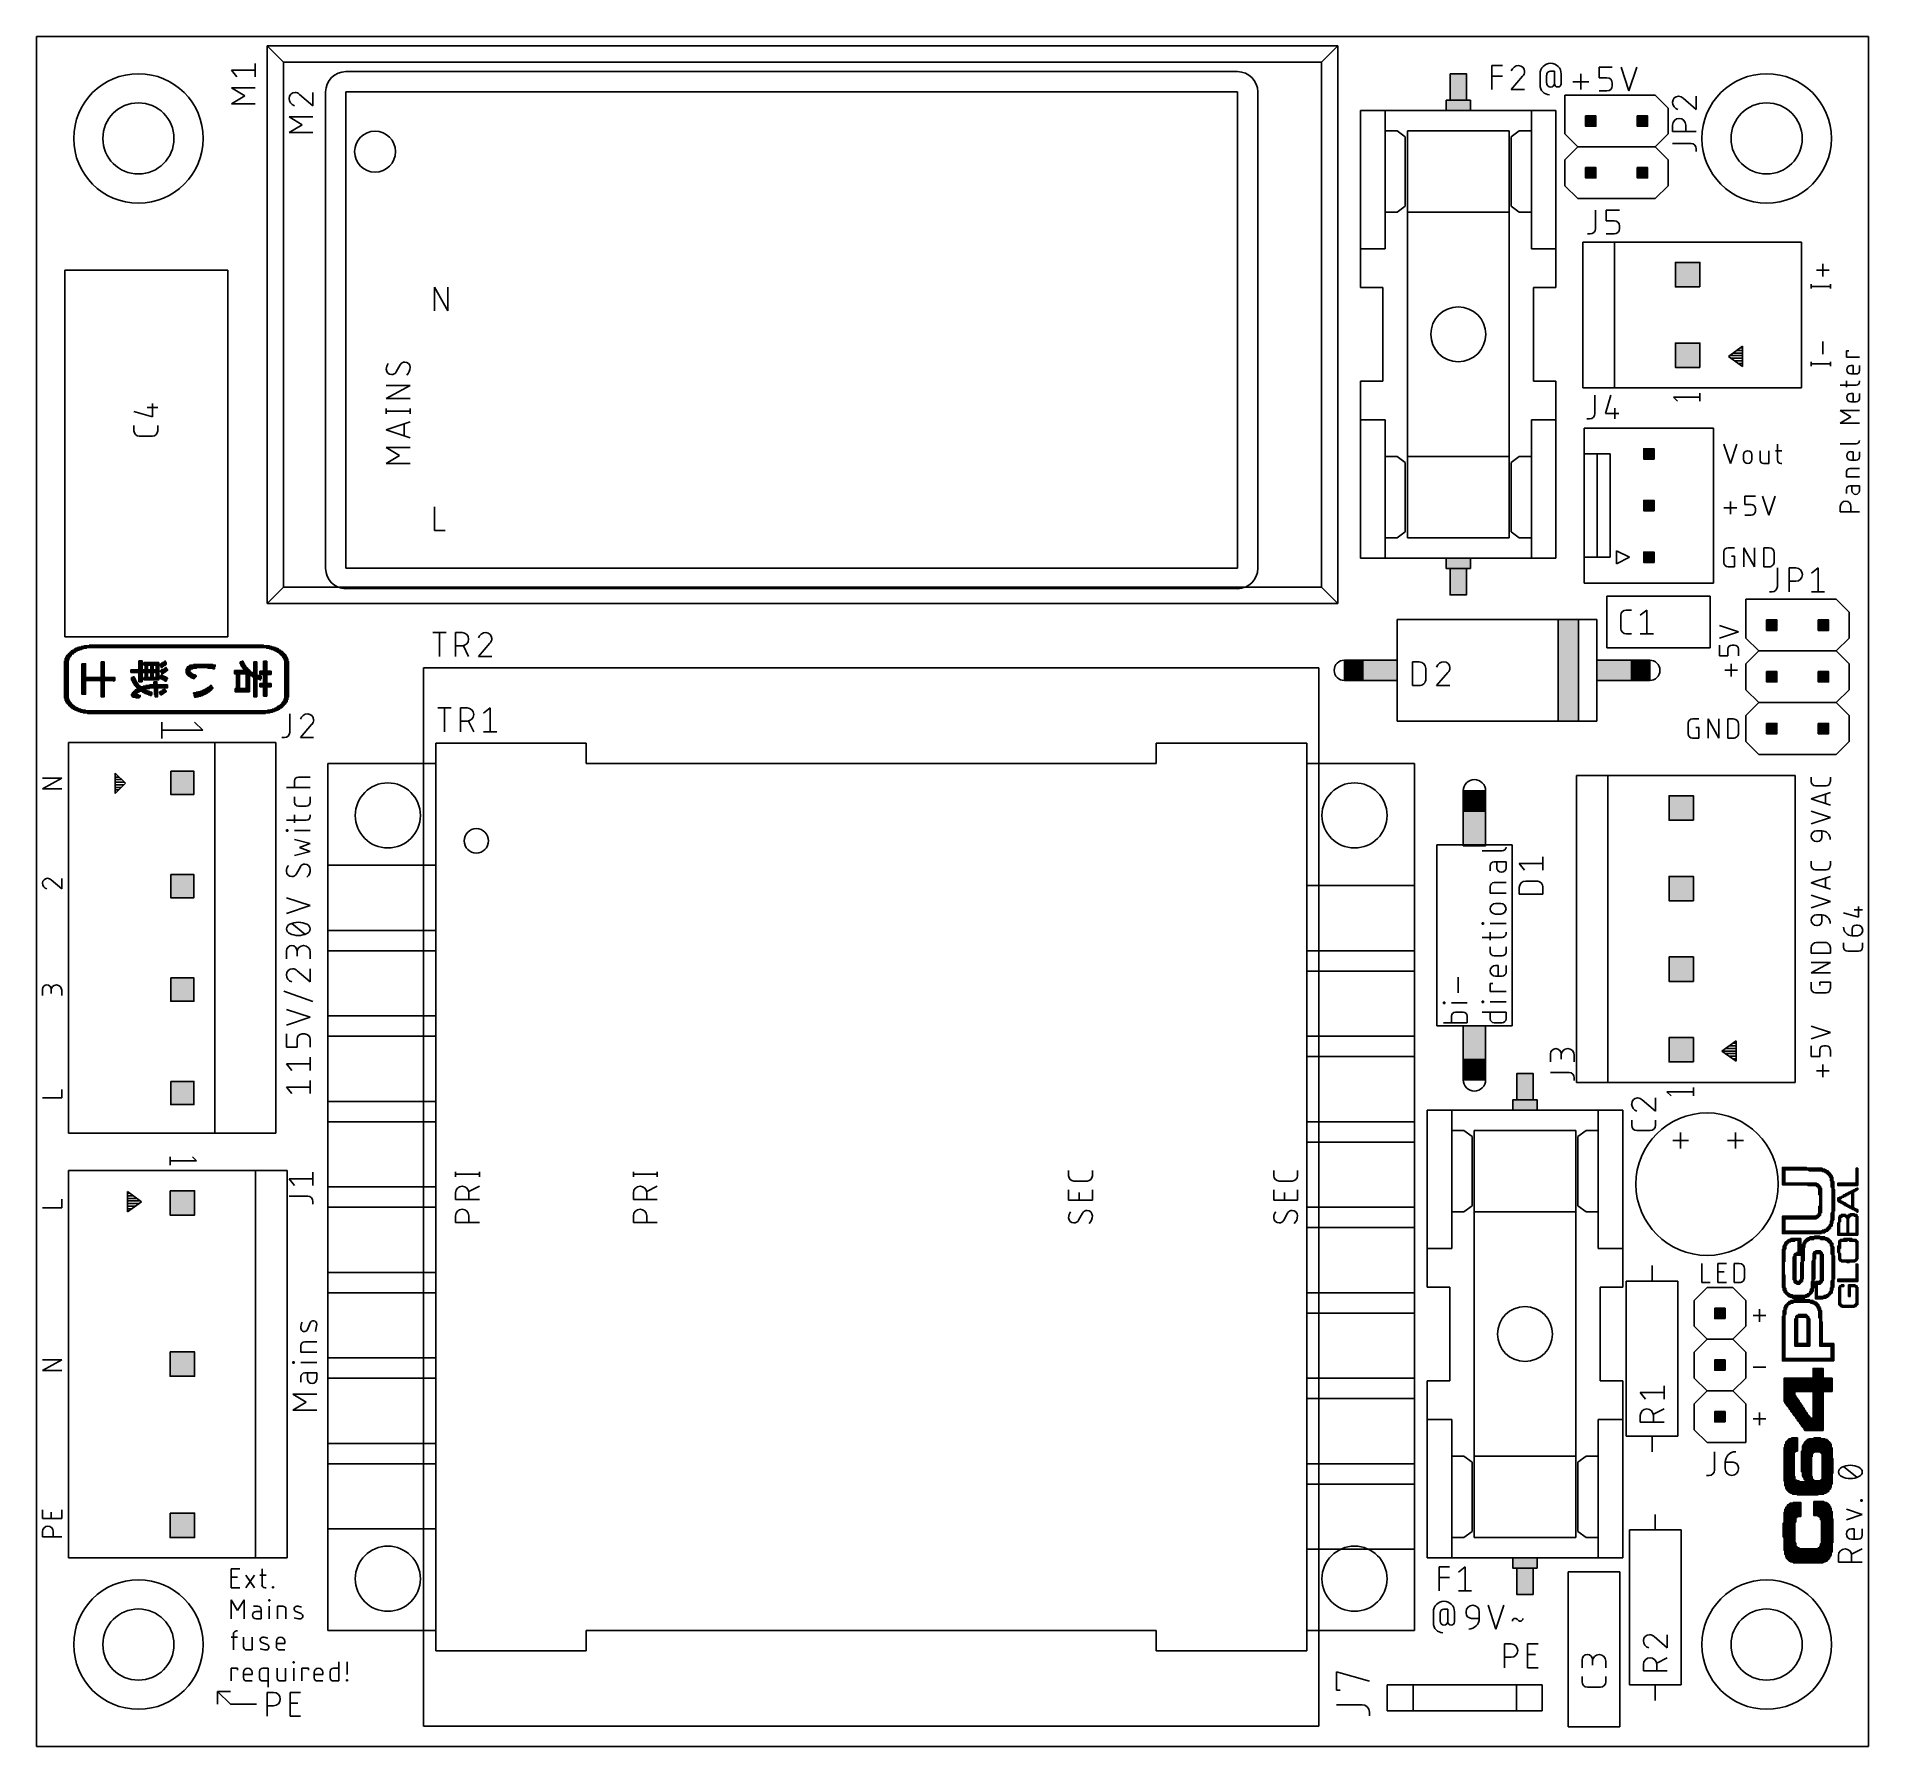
# Model space of a CAD drawing. Extents: x 0 to 3.54, y 0 to 3.31.
import ezdxf

# ---------------------------------------------------------------- set-up
doc = ezdxf.new("R2010")
doc.units = 0
doc.layers.add('DRAWING', color=7, linetype='Continuous')

# ---------------------------------------------------------------- blocks, each defined once
blk = doc.blocks.new('RECT')
at = {"linetype": 'Continuous'}
blk.add_hatch(color=7, dxfattribs=at).paths.add_polyline_path([(-0.01969, -0.01969), (0.01969, -0.01969), (0.01969, 0.01969), (-0.01969, 0.01969)])
blk.add_lwpolyline([(-0.01969, -0.01969), (0.01969, -0.01969), (0.01969, 0.01969), (-0.01969, 0.01969)], close=True, dxfattribs=at)

msp = doc.modelspace()

# ---------------------------------------------------------------- linework, layer by layer
at = {"layer": 'DRAWING'}
for p, q in [((3.5433, 3.3071), (0, 3.3071)), ((0, 3.3071), (0, 0)), ((3.5433, 0), (3.5433, 3.3071)), ((0.4461, 3.2894), (2.5169, 3.2894)), ((0.4461, 2.2106), (0.4461, 3.2894)), ((0.4461, 3.2894), (0.4776, 3.2579)), ((2.5169, 3.2894), (2.4854, 3.2579)), ((2.5169, 3.2894), (2.5169, 2.2106)), ((0.3872, 3.2293), (0.377, 3.2421)), ((0.377, 3.2421), (0.423, 3.2421)), ((0.423, 3.2293), (0.423, 3.2549)), ((0.4776, 3.2579), (0.4776, 2.2421)), ((2.4854, 3.2579), (0.4776, 3.2579)), ((0.5984, 3.2394), (2.3228, 3.2394)), ((2.4854, 2.2421), (2.4854, 3.2579)), ((2.8152, 3.2051), (2.8152, 3.2511)), ((2.8152, 3.2511), (2.8357, 3.2511)), ((2.8152, 3.2307), (2.8357, 3.2307)), ((2.8744, 3.2307), (2.8526, 3.2051)), ((2.9083, 3.2352), (2.9083, 3.2135)), ((2.921, 3.2327), (2.921, 3.2173)), ((2.9364, 3.2403), (2.9287, 3.2403)), ((2.9364, 3.2403), (2.9364, 3.2161)), ((2.9491, 3.2161), (2.9491, 3.2352)), ((2.9872, 3.2046), (2.9872, 3.2352)), ((3.0224, 3.2276), (3.0224, 3.248)), ((3.0224, 3.248), (3.048, 3.248)), ((3.0377, 3.2276), (3.0224, 3.2276)), ((3.0649, 3.248), (3.0802, 3.202)), ((3.0802, 3.202), (3.0955, 3.248)), ((0.4026, 3.1926), (0.377, 3.2079)), ((0.377, 3.2079), (0.423, 3.2079)), ((0.377, 3.1772), (0.4026, 3.1926)), ((0.5088, 3.1953), (0.5343, 3.1735)), ((0.5343, 3.1735), (0.5343, 3.1991)), ((0.5591, 2.2787), (0.5591, 3.2)), ((0.5984, 3.2), (0.5984, 2.2787)), ((2.3228, 3.2), (0.5984, 3.2)), ((2.3228, 2.2787), (2.3228, 3.2)), ((2.3622, 3.2), (2.3622, 2.2787)), ((2.8526, 3.2051), (2.8782, 3.2051)), ((2.9813, 3.1938), (2.9563, 3.1938)), ((2.9563, 3.1938), (2.9563, 3.1188)), ((2.9719, 3.2199), (3.0025, 3.2199)), ((2.9813, 3.1938), (3.1312, 3.1938)), ((3.0224, 3.202), (3.0377, 3.202)), ((3.048, 3.2122), (3.048, 3.2173)), ((3.1312, 3.1938), (3.1563, 3.1687)), ((3.2105, 3.1662), (3.2105, 3.1918)), ((0.423, 3.1772), (0.377, 3.1772)), ((2.6083, 3.1643), (2.561, 3.1643)), ((2.561, 3.1643), (2.561, 2.8966)), ((2.939, 3.1643), (2.6083, 3.1643)), ((2.6083, 3.1643), (2.6083, 3.125)), ((2.8917, 2.8966), (2.8917, 3.1643)), ((2.939, 2.8966), (2.939, 3.1643)), ((3.1563, 3.1687), (3.1563, 3.1188)), ((3.1849, 3.1879), (3.2105, 3.1662)), ((0.5139, 3.1368), (0.4883, 3.1522)), ((0.4883, 3.1522), (0.5343, 3.1522)), ((0.4883, 3.1215), (0.5139, 3.1368)), ((0.5343, 3.1215), (0.4883, 3.1215)), ((2.6083, 3.125), (2.6083, 2.9675)), ((2.6319, 3.125), (2.6083, 3.125)), ((2.6476, 3.1131), (2.6319, 3.125)), ((2.6516, 3.125), (2.8484, 3.125)), ((2.6516, 2.9675), (2.6516, 3.125)), ((2.6516, 2.9675), (2.6516, 3.125)), ((2.8484, 3.125), (2.8484, 2.9675)), ((2.8484, 3.125), (2.8484, 2.9675)), ((2.8681, 3.125), (2.8524, 3.1131)), ((2.8917, 3.125), (2.8681, 3.125)), ((2.9563, 3.1188), (2.9813, 3.0937)), ((3.1563, 3.1188), (3.1312, 3.0937)), ((3.1645, 3.1234), (3.1645, 3.1361)), ((3.2105, 3.1234), (3.1645, 3.1234)), ((3.1901, 3.1361), (3.1901, 3.1234)), ((2.6476, 2.9793), (2.6476, 3.1131)), ((2.8524, 3.1131), (2.8524, 2.9793)), ((2.9813, 3.0937), (2.9563, 3.0688)), ((3.1312, 3.0937), (2.9813, 3.0937)), ((3.1312, 3.0937), (3.1563, 3.0688)), ((3.1645, 3.1004), (3.2003, 3.1004)), ((3.2105, 3.0902), (3.2105, 3.0851)), ((2.9563, 3.0688), (2.9563, 3.0188)), ((3.1563, 3.0688), (3.1563, 3.0188)), ((2.9563, 3.0188), (2.9813, 2.9938)), ((3.1563, 3.0188), (3.1312, 2.9938)), ((2.6319, 2.9675), (2.6476, 2.9793)), ((2.8524, 2.9793), (2.8681, 2.9675)), ((3.1312, 2.9938), (2.9813, 2.9938)), ((2.6083, 2.9675), (2.6083, 2.8966)), ((2.6083, 2.9675), (2.6319, 2.9675)), ((2.6516, 2.495), (2.6516, 2.9675)), ((2.8484, 2.9675), (2.6516, 2.9675)), ((2.8484, 2.9675), (2.8484, 2.495)), ((2.8681, 2.9675), (2.8917, 2.9675)), ((3.0155, 2.9715), (3.0155, 2.9357)), ((3.0362, 2.951), (3.0362, 2.9715)), ((3.0362, 2.9715), (3.0618, 2.9715)), ((3.0516, 2.951), (3.0362, 2.951)), ((3.052, 2.9097), (2.991, 2.9097)), ((2.991, 2.9097), (2.991, 2.6278)), ((3.0052, 2.9255), (3.0001, 2.9255)), ((3.0362, 2.9255), (3.0516, 2.9255)), ((3.4142, 2.9097), (3.052, 2.9097)), ((3.052, 2.6278), (3.052, 2.9097)), ((3.0618, 2.9357), (3.0618, 2.9408)), ((3.4142, 2.6278), (3.4142, 2.9097)), ((2.561, 2.8966), (2.561, 2.8218)), ((2.6083, 2.8966), (2.561, 2.8966)), ((2.939, 2.8966), (2.8917, 2.8966)), ((2.939, 2.8218), (2.939, 2.8966)), ((0.0548, 2.8551), (0.3698, 2.8551)), ((0.0548, 2.1464), (0.0548, 2.8551)), ((0.3698, 2.8551), (0.3698, 2.1464)), ((3.4677, 2.8552), (3.443, 2.8552)), ((3.4554, 2.8429), (3.4554, 2.8676)), ((0.7697, 2.7768), (0.7697, 2.8228)), ((0.7697, 2.8228), (0.7953, 2.7768)), ((0.7953, 2.7768), (0.7953, 2.8228)), ((2.561, 2.8218), (2.6043, 2.8218)), ((2.6043, 2.8218), (2.6043, 2.6407)), ((2.8957, 2.6407), (2.8957, 2.8218)), ((2.8957, 2.8218), (2.939, 2.8218)), ((3.4328, 2.8199), (3.4328, 2.8281)), ((3.4328, 2.824), (3.4698, 2.824)), ((3.4698, 2.8199), (3.4698, 2.8281)), ((3.3001, 2.7081), (3.2725, 2.6884)), ((3.2817, 2.695), (3.3001, 2.695)), ((3.2887, 2.7), (3.3001, 2.7)), ((3.2957, 2.705), (3.3001, 2.705)), ((3.3001, 2.6688), (3.3001, 2.7081)), ((3.4554, 2.6929), (3.4554, 2.7176)), ((3.5013, 2.6873), (3.5013, 2.6996)), ((3.5013, 2.6996), (3.5054, 2.6996)), ((0.7032, 2.6725), (0.6956, 2.6585)), ((3.2725, 2.6884), (3.3001, 2.6688)), ((3.2747, 2.69), (3.3001, 2.69)), ((3.2773, 2.685), (3.3001, 2.685)), ((3.2843, 2.68), (3.3001, 2.68)), ((3.2913, 2.675), (3.3001, 2.675)), ((3.2983, 2.67), (3.3001, 2.67)), ((3.4328, 2.6699), (3.4328, 2.6781)), ((3.4328, 2.674), (3.4698, 2.674)), ((3.4698, 2.6699), (3.4698, 2.6781)), ((3.526, 2.6873), (3.5013, 2.6873)), ((3.5096, 2.6711), (3.5137, 2.6711)), ((3.5137, 2.6711), (3.5137, 2.6546)), ((3.526, 2.6711), (3.526, 2.6608)), ((0.6764, 2.6071), (0.7224, 2.6326)), ((0.7224, 2.6326), (0.6764, 2.6326)), ((2.6043, 2.6407), (2.561, 2.6407)), ((2.561, 2.6407), (2.561, 2.5659)), ((2.939, 2.6407), (2.8957, 2.6407)), ((2.939, 2.5659), (2.939, 2.6407)), ((2.991, 2.6278), (3.052, 2.6278)), ((3.052, 2.6278), (3.4142, 2.6278)), ((3.489, 2.6329), (3.5198, 2.6329)), ((3.5013, 2.6288), (3.5013, 2.6412)), ((3.5198, 2.6546), (3.5096, 2.6546)), ((3.526, 2.6391), (3.526, 2.6412)), ((0.2138, 2.5899), (0.2342, 2.5899)), ((0.224, 2.572), (0.224, 2.5976)), ((0.7224, 2.6071), (0.6764, 2.6071)), ((0.6764, 2.5772), (0.6764, 2.5875)), ((0.7224, 2.5772), (0.7224, 2.5875)), ((3.0143, 2.6138), (3.0143, 2.578)), ((3.0453, 2.6138), (3.0351, 2.578)), ((3.053, 2.5882), (3.053, 2.5677)), ((3.1741, 2.6018), (3.1662, 2.6097)), ((3.1662, 2.6097), (3.2174, 2.6097)), ((3.2174, 2.6018), (3.2174, 2.6176)), ((3.5096, 2.6171), (3.5137, 2.6171)), ((3.5198, 2.6006), (3.5096, 2.6006)), ((3.5137, 2.6171), (3.5137, 2.6006)), ((3.526, 2.6171), (3.526, 2.6068)), ((0.1882, 2.5823), (0.224, 2.572)), ((0.1882, 2.5446), (0.1882, 2.5549)), ((0.2342, 2.5549), (0.2342, 2.5446)), ((0.6764, 2.5824), (0.7224, 2.5824)), ((0.6764, 2.5464), (0.7224, 2.5617)), ((0.7109, 2.5579), (0.7109, 2.5349)), ((2.561, 2.5659), (2.561, 2.2982)), ((2.561, 2.5659), (2.6083, 2.5659)), ((2.6083, 2.5659), (2.6083, 2.2982)), ((2.8917, 2.495), (2.8917, 2.5659)), ((2.8917, 2.5659), (2.939, 2.5659)), ((2.939, 2.2982), (2.939, 2.5659)), ((3.0041, 2.5677), (2.999, 2.5677)), ((3.0351, 2.578), (3.0606, 2.578)), ((3.5096, 2.5717), (3.489, 2.584)), ((3.489, 2.584), (3.526, 2.584)), ((3.489, 2.5593), (3.5096, 2.5717)), ((3.526, 2.5593), (3.489, 2.5593)), ((0.224, 2.5344), (0.1985, 2.5344)), ((0.7224, 2.531), (0.6764, 2.5464)), ((3.2437, 2.55), (2.9938, 2.55)), ((2.9938, 2.5), (2.9938, 2.55)), ((3.2437, 2.55), (3.2437, 2.25)), ((3.264, 2.5185), (3.2763, 2.4815)), ((3.2763, 2.4815), (3.2887, 2.5185)), ((3.3676, 2.5185), (3.3676, 2.4877)), ((3.489, 2.5195), (3.5198, 2.5195)), ((0.702, 2.4969), (0.6764, 2.5122)), ((0.6764, 2.5122), (0.7224, 2.5122)), ((0.6764, 2.4815), (0.702, 2.4969)), ((0.7224, 2.4815), (0.6764, 2.4815)), ((2.6319, 2.495), (2.6083, 2.495)), ((2.6476, 2.4832), (2.6319, 2.495)), ((2.6476, 2.3494), (2.6476, 2.4832)), ((2.6516, 2.3376), (2.6516, 2.495)), ((2.8484, 2.495), (2.6516, 2.495)), ((2.6516, 2.3376), (2.6516, 2.495)), ((2.8484, 2.495), (2.8484, 2.3376)), ((2.8484, 2.495), (2.8484, 2.3376)), ((2.8681, 2.495), (2.8524, 2.4832)), ((2.8524, 2.4832), (2.8524, 2.3494)), ((2.8917, 2.495), (2.8681, 2.495)), ((2.8917, 2.3376), (2.8917, 2.495)), ((2.9938, 2.3), (2.9938, 2.5)), ((2.9938, 2.5), (3.0188, 2.5)), ((3.0188, 2.3), (3.0188, 2.5)), ((3.0188, 2.5), (3.0438, 2.5)), ((3.0438, 2.3), (3.0438, 2.5)), ((3.3017, 2.4897), (3.3017, 2.4979)), ((3.3182, 2.4979), (3.3182, 2.4897)), ((3.3341, 2.5062), (3.3341, 2.4877)), ((3.3403, 2.4815), (3.3506, 2.4815)), ((3.3506, 2.4815), (3.3506, 2.5062)), ((3.3635, 2.5062), (3.3758, 2.5062)), ((3.3738, 2.4815), (3.3758, 2.4815)), ((3.5096, 2.5043), (3.5137, 2.5043)), ((3.5198, 2.4879), (3.5096, 2.4879)), ((3.5137, 2.5043), (3.5137, 2.4879)), ((3.526, 2.5043), (3.526, 2.494)), ((3.5013, 2.4555), (3.5013, 2.4657)), ((3.526, 2.4555), (3.5013, 2.4555)), ((3.5075, 2.4719), (3.526, 2.4719)), ((3.3045, 2.4021), (3.3045, 2.4185)), ((3.3045, 2.4185), (3.325, 2.4185)), ((3.3384, 2.4185), (3.3507, 2.3815)), ((3.3507, 2.3815), (3.3631, 2.4185)), ((3.5013, 2.4319), (3.5013, 2.4237)), ((3.526, 2.4381), (3.5075, 2.4381)), ((3.5116, 2.4381), (3.5116, 2.4289)), ((3.526, 2.4289), (3.526, 2.4381)), ((0.7697, 2.3976), (0.7697, 2.3516)), ((3.264, 2.3959), (3.2887, 2.3959)), ((3.2763, 2.3836), (3.2763, 2.4082)), ((3.3168, 2.4021), (3.3045, 2.4021)), ((3.3045, 2.3815), (3.3168, 2.3815)), ((3.325, 2.3897), (3.325, 2.3938)), ((3.489, 2.3879), (3.489, 2.3982)), ((3.526, 2.3879), (3.489, 2.3879)), ((3.5096, 2.3982), (3.5096, 2.3879)), ((0.7697, 2.3516), (0.7902, 2.3516)), ((2.6319, 2.3376), (2.6476, 2.3494)), ((2.8524, 2.3494), (2.8681, 2.3376)), ((2.6083, 2.3376), (2.6319, 2.3376)), ((2.8484, 2.3376), (2.6516, 2.3376)), ((2.8681, 2.3376), (2.8917, 2.3376)), ((2.8917, 2.2982), (2.8917, 2.3376)), ((3.0563, 2.2875), (3.0563, 2.3125)), ((3.0563, 2.3125), (3.0813, 2.3)), ((3.264, 2.2897), (3.264, 2.3103)), ((3.2722, 2.3185), (3.2846, 2.3185)), ((3.3024, 2.2815), (3.3024, 2.3185)), ((3.3024, 2.3185), (3.323, 2.2815)), ((3.323, 2.2815), (3.323, 2.3185)), ((3.3408, 2.2815), (3.3408, 2.3185)), ((3.3408, 2.3185), (3.3511, 2.3185)), ((3.3614, 2.3082), (3.3614, 2.2918)), ((0.5984, 2.2787), (2.3228, 2.2787)), ((2.561, 2.2982), (2.8917, 2.2982)), ((2.8917, 2.2982), (2.939, 2.2982)), ((2.9938, 2.25), (2.9938, 2.3)), ((2.9938, 2.3), (3.0188, 2.3)), ((3.0188, 2.3), (3.0438, 2.3)), ((3.0813, 2.3), (3.0563, 2.2875)), ((3.2846, 2.2815), (3.2722, 2.2815)), ((3.2784, 2.3021), (3.2846, 2.3021)), ((3.2846, 2.3021), (3.2846, 2.2815)), ((3.3511, 2.2815), (3.3408, 2.2815)), ((3.3673, 2.2793), (3.3673, 2.2435)), ((3.3903, 2.2333), (3.3903, 2.2793)), ((3.3903, 2.2793), (3.403, 2.2793)), ((3.4331, 2.269), (3.4459, 2.2793)), ((3.4459, 2.2793), (3.4459, 2.2333)), ((0.4776, 2.2421), (0.4461, 2.2106)), ((0.4776, 2.2421), (2.4854, 2.2421)), ((2.3228, 2.2394), (0.5984, 2.2394)), ((2.5169, 2.2106), (2.4854, 2.2421)), ((2.9938, 2.25), (3.2437, 2.25)), ((3.3571, 2.2333), (3.352, 2.2333)), ((3.403, 2.2537), (3.3903, 2.2537)), ((3.4331, 2.2333), (3.4586, 2.2333)), ((2.5169, 2.2106), (0.4461, 2.2106)), ((3.0375, 2.225), (3.2375, 2.225)), ((3.0375, 2.225), (3.0375, 2.125)), ((3.0747, 2.198), (3.0849, 2.198)), ((3.1021, 2.1878), (3.1149, 2.198)), ((3.1149, 2.198), (3.1149, 2.152)), ((3.2375, 2.125), (3.2375, 2.225)), ((3.3313, 2.2188), (3.3063, 2.2188)), ((3.3063, 2.2188), (3.3063, 2.1438)), ((3.3313, 2.2188), (3.4812, 2.2188)), ((3.4812, 2.2188), (3.5063, 2.1938)), ((2.6321, 2.1797), (3.0179, 2.1797)), ((2.6321, 1.9828), (2.6321, 2.1797)), ((3.0179, 2.1797), (3.0179, 1.9828)), ((3.0645, 2.1622), (3.0645, 2.1878)), ((3.2923, 2.1559), (3.2553, 2.1683)), ((3.5063, 2.1938), (3.5063, 2.1438)), ((0.3698, 2.1464), (0.0548, 2.1464)), ((0.7664, 2.1543), (0.7919, 2.1543)), ((0.7791, 2.1083), (0.7791, 2.1543)), ((0.8102, 2.1083), (0.8102, 2.1543)), ((0.8102, 2.1543), (0.8229, 2.1543)), ((0.8229, 2.1287), (0.8102, 2.1287)), ((0.8357, 2.1083), (0.8255, 2.1287)), ((0.8766, 2.1338), (0.8549, 2.1083)), ((3.0849, 2.152), (3.0747, 2.152)), ((3.1021, 2.152), (3.1277, 2.152)), ((3.2553, 2.1436), (3.2923, 2.1559)), ((3.2553, 2.1097), (3.2553, 2.1302)), ((3.284, 2.1302), (3.2799, 2.1302)), ((3.3063, 2.1438), (3.3313, 2.1188)), ((3.5063, 2.1438), (3.4812, 2.1188)), ((0.8549, 2.1083), (0.8804, 2.1083)), ((2.6616, 2.0518), (2.6616, 2.0978)), ((2.6616, 2.0978), (2.6744, 2.0978)), ((3.2375, 2.125), (3.0375, 2.125)), ((3.2717, 2.1097), (3.2553, 2.1097)), ((3.2717, 2.122), (3.2717, 2.1097)), ((3.2779, 2.0692), (3.2779, 2.0939)), ((3.2923, 2.1097), (3.2923, 2.122)), ((3.3313, 2.1188), (3.3063, 2.0938)), ((3.3063, 2.0938), (3.3063, 2.0438)), ((3.4812, 2.1188), (3.3313, 2.1188)), ((3.4812, 2.1188), (3.5063, 2.0938)), ((3.5063, 2.0938), (3.5063, 2.0438)), ((0.7482, 0.0389), (0.7482, 2.0861)), ((0.7482, 2.0861), (2.4805, 2.0861)), ((2.4805, 2.0861), (2.4805, 0.0389)), ((2.6872, 2.085), (2.6872, 2.0645)), ((2.7299, 2.0773), (2.7081, 2.0518)), ((3.2902, 2.0816), (3.2655, 2.0816)), ((2.6744, 2.0518), (2.6616, 2.0518)), ((2.7081, 2.0518), (2.7337, 2.0518)), ((3.3063, 2.0438), (3.3313, 2.0188)), ((3.5063, 2.0438), (3.4812, 2.0188)), ((0.4895, 1.9971), (0.4895, 1.9613)), ((0.776, 2.0086), (0.8016, 2.0086)), ((0.7888, 1.9626), (0.7888, 2.0086)), ((0.8198, 1.9626), (0.8198, 2.0086)), ((0.8198, 2.0086), (0.8326, 2.0086)), ((0.8645, 1.9984), (0.8773, 2.0086)), ((0.8773, 2.0086), (0.8773, 1.9626)), ((3.2031, 1.9873), (3.2154, 1.9873)), ((3.2333, 1.9503), (3.2333, 1.9873)), ((3.2333, 1.9873), (3.2539, 1.9503)), ((3.2539, 1.9503), (3.2539, 1.9873)), ((3.2717, 1.9503), (3.2717, 1.9873)), ((3.2717, 1.9873), (3.282, 1.9873)), ((3.3313, 2.0188), (3.3063, 1.9937)), ((3.3063, 1.9937), (3.3063, 1.9438)), ((3.4812, 2.0188), (3.3313, 2.0188)), ((3.4812, 2.0188), (3.5063, 1.9937)), ((3.5063, 1.9937), (3.5063, 1.9438)), ((0.2425, 1.9811), (0.2425, 1.9496)), ((0.3213, 1.9654), (0.2425, 1.9654)), ((0.3055, 1.9811), (0.3213, 1.9654)), ((0.4793, 1.9511), (0.4742, 1.9511)), ((0.532, 1.9767), (0.5103, 1.9511)), ((0.5103, 1.9511), (0.5358, 1.9511)), ((0.8326, 1.983), (0.8198, 1.983)), ((0.8454, 1.9626), (0.8351, 1.983)), ((0.8645, 1.9626), (0.8901, 1.9626)), ((3.0179, 1.9828), (2.6321, 1.9828)), ((3.1949, 1.9585), (3.1949, 1.979)), ((3.2154, 1.9503), (3.2031, 1.9503)), ((3.2093, 1.9708), (3.2154, 1.9708)), ((3.2154, 1.9708), (3.2154, 1.9503)), ((3.282, 1.9503), (3.2717, 1.9503)), ((3.2923, 1.977), (3.2923, 1.9605)), ((0.0614, 1.1858), (0.0614, 1.9417)), ((0.0614, 1.9417), (0.3449, 1.9417)), ((0.3449, 1.9417), (0.3449, 1.1858)), ((0.3449, 1.9417), (0.463, 1.9417)), ((0.463, 1.9417), (0.463, 1.1858)), ((0.7719, 1.9405), (0.7719, 1.9011)), ((0.7719, 1.9405), (1.0632, 1.9405)), ((1.0632, 1.9011), (1.0632, 1.9405)), ((2.1656, 1.9405), (2.1656, 1.9011)), ((2.1656, 1.9405), (2.4569, 1.9405)), ((2.4569, 1.9405), (2.4569, 1.9011)), ((3.3063, 1.9438), (3.3313, 1.9188)), ((3.4812, 1.9188), (3.3313, 1.9188)), ((3.5063, 1.9438), (3.4812, 1.9188)), ((0.152, 1.8827), (0.1717, 1.863)), ((0.152, 1.8433), (0.152, 1.8827)), ((0.152, 1.88), (0.1546, 1.88)), ((0.5632, 0.2239), (0.5632, 1.9011)), ((0.7719, 1.9011), (0.5632, 1.9011)), ((0.7719, 0.2239), (0.7719, 1.9011)), ((2.1656, 1.9011), (1.0632, 1.9011)), ((2.4569, 1.9011), (2.6656, 1.9011)), ((2.4569, 0.2239), (2.4569, 1.9011)), ((2.6656, 0.2239), (2.6656, 1.9011)), ((3.0395, 1.8781), (2.9785, 1.8781)), ((2.9785, 1.8781), (2.9785, 1.2844)), ((3.4017, 1.8781), (3.0395, 1.8781)), ((3.0395, 1.2844), (3.0395, 1.8781)), ((3.4017, 1.2844), (3.4017, 1.8781)), ((0.0115, 1.8522), (0.0485, 1.8728)), ((0.0485, 1.8728), (0.0115, 1.8728)), ((0.0485, 1.8522), (0.0115, 1.8522)), ((0.152, 1.875), (0.1596, 1.875)), ((0.152, 1.87), (0.1646, 1.87)), ((0.152, 1.865), (0.1696, 1.865)), ((0.1717, 1.863), (0.152, 1.8433)), ((0.152, 1.86), (0.1687, 1.86)), ((0.152, 1.855), (0.1637, 1.855)), ((0.152, 1.85), (0.1587, 1.85)), ((0.152, 1.845), (0.1537, 1.845)), ((0.5293, 1.8546), (0.4833, 1.8546)), ((0.4986, 1.8546), (0.4986, 1.8673)), ((0.5063, 1.875), (0.5293, 1.875)), ((3.4328, 1.8664), (3.4328, 1.8747)), ((3.4328, 1.8326), (3.4698, 1.8449)), ((3.4615, 1.8582), (3.441, 1.8582)), ((3.4698, 1.8747), (3.4698, 1.8664)), ((0.4986, 1.8263), (0.4986, 1.8365)), ((0.5216, 1.8186), (0.5063, 1.8186)), ((0.5293, 1.8365), (0.5293, 1.8263)), ((3.4698, 1.8203), (3.4328, 1.8326)), ((3.4698, 1.7966), (3.4328, 1.8089)), ((3.4605, 1.8419), (3.4605, 1.8234)), ((0.4833, 1.7914), (0.5216, 1.7914)), ((0.4833, 1.7705), (0.4833, 1.7731)), ((0.4833, 1.7731), (0.4858, 1.7731)), ((0.4858, 1.7731), (0.4858, 1.7705)), ((0.4986, 1.7862), (0.4986, 1.8016)), ((0.5293, 1.7718), (0.4986, 1.7718)), ((0.5293, 1.799), (0.5293, 1.8016)), ((3.4328, 1.7843), (3.4698, 1.7966)), ((0.4858, 1.7705), (0.4833, 1.7705)), ((0.5293, 1.7464), (0.4986, 1.7541)), ((0.5088, 1.7388), (0.5293, 1.7464)), ((0.5293, 1.7311), (0.5088, 1.7388)), ((2.7084, 1.3936), (2.7084, 1.7439)), ((2.7084, 1.7439), (2.8541, 1.7439)), ((2.8541, 1.7439), (2.8541, 1.3936)), ((3.443, 1.7709), (3.4533, 1.7709)), ((3.4451, 1.7503), (3.443, 1.7503)), ((3.4533, 1.7709), (3.4533, 1.7586)), ((0.4986, 1.7234), (0.5293, 1.7311)), ((0.5101, 1.7014), (0.5024, 1.6874)), ((0.7719, 1.7042), (0.5632, 1.7042)), ((0.7719, 1.5782), (0.7719, 1.7042)), ((2.7965, 1.732), (2.8348, 1.732)), ((2.8118, 1.7034), (2.8118, 1.6932)), ((2.8425, 1.7111), (2.8195, 1.7111)), ((2.8246, 1.7111), (2.8246, 1.6996)), ((2.8425, 1.6996), (2.8425, 1.7111)), ((2.8781, 1.6947), (2.8679, 1.7075)), ((2.8679, 1.7075), (2.9139, 1.7075)), ((2.9139, 1.6947), (2.9139, 1.7203)), ((3.4328, 1.7039), (3.4328, 1.7122)), ((3.4698, 1.7122), (3.4698, 1.7039)), ((0.0279, 1.6759), (0.0485, 1.6585)), ((0.0485, 1.6585), (0.0485, 1.679)), ((2.8195, 1.6708), (2.8425, 1.6708)), ((2.8807, 1.6738), (2.9011, 1.6738)), ((3.4328, 1.6701), (3.4698, 1.6824)), ((3.4698, 1.6578), (3.4328, 1.6701)), ((3.4615, 1.6957), (3.441, 1.6957)), ((3.4605, 1.6794), (3.4605, 1.6609)), ((0.5293, 1.6263), (0.4833, 1.6416)), ((2.4569, 1.6649), (2.4569, 1.5389)), ((2.4569, 1.6649), (2.6656, 1.6649)), ((2.8118, 1.6504), (2.8118, 1.6631)), ((2.8425, 1.6504), (2.8118, 1.6504)), ((2.822, 1.6303), (2.8323, 1.6303)), ((2.8679, 1.6482), (2.8679, 1.661)), ((2.9139, 1.6482), (2.8679, 1.6482)), ((2.9139, 1.661), (2.9139, 1.6482)), ((3.4698, 1.6341), (3.4328, 1.6464)), ((3.4328, 1.6218), (3.4698, 1.6341)), ((0.4833, 1.6109), (0.5293, 1.6263)), ((2.8323, 1.6099), (2.822, 1.6099)), ((3.443, 1.6084), (3.4533, 1.6084)), ((3.4533, 1.6084), (3.4533, 1.5961)), ((3.4953, 1.6122), (3.524, 1.604)), ((3.5158, 1.6184), (3.5322, 1.6184)), ((3.524, 1.604), (3.524, 1.6246)), ((0.519, 1.5711), (0.4935, 1.5915)), ((0.7719, 1.5782), (0.5632, 1.5782)), ((2.7965, 1.5903), (2.7965, 1.5929)), ((2.7965, 1.5929), (2.799, 1.5929)), ((2.799, 1.5903), (2.7965, 1.5903)), ((2.7965, 1.5647), (2.8348, 1.5647)), ((2.799, 1.5929), (2.799, 1.5903)), ((2.8425, 1.5916), (2.8118, 1.5916)), ((2.8118, 1.5596), (2.8118, 1.5749)), ((2.8425, 1.5723), (2.8425, 1.5749)), ((3.4451, 1.5878), (3.443, 1.5878)), ((3.5117, 1.568), (3.5117, 1.5804)), ((3.522, 1.568), (3.5117, 1.568)), ((3.5199, 1.5886), (3.522, 1.5886)), ((0.4833, 1.5235), (0.4833, 1.5388)), ((0.5037, 1.5388), (0.5037, 1.5286)), ((0.5293, 1.5235), (0.5293, 1.5363)), ((0.7719, 1.5389), (0.5632, 1.5389)), ((0.7719, 1.4129), (0.7719, 1.5389)), ((2.4569, 1.5389), (2.6656, 1.5389)), ((2.8118, 1.5366), (2.8118, 1.5468)), ((2.8348, 1.5289), (2.8195, 1.5289)), ((2.8425, 1.5468), (2.8425, 1.5366)), ((3.4328, 1.5344), (3.4328, 1.5446)), ((3.4698, 1.5344), (3.4328, 1.5344)), ((3.443, 1.5549), (3.4595, 1.5549)), ((3.4698, 1.5446), (3.4698, 1.5344)), ((3.4953, 1.5461), (3.4953, 1.5544)), ((3.524, 1.5379), (3.5035, 1.5379)), ((3.5322, 1.5544), (3.5322, 1.5461)), ((0.5037, 1.5002), (0.5293, 1.4785)), ((0.5293, 1.4785), (0.5293, 1.5041)), ((2.4569, 1.4995), (2.4569, 1.3735)), ((2.4569, 1.4995), (2.6656, 1.4995)), ((2.822, 1.5103), (2.8272, 1.5103)), ((2.8348, 1.4899), (2.822, 1.4899)), ((2.8272, 1.5103), (2.8272, 1.4899)), ((2.8425, 1.5103), (2.8425, 1.4975)), ((3.4328, 1.496), (3.4698, 1.5165)), ((3.4698, 1.5165), (3.4328, 1.5165)), ((3.4698, 1.496), (3.4328, 1.496)), ((0.0115, 1.4522), (0.0115, 1.4646)), ((0.0279, 1.4646), (0.0279, 1.4563)), ((0.0485, 1.4522), (0.0485, 1.4625)), ((0.5344, 1.4406), (0.4781, 1.461)), ((2.7496, 1.4573), (2.7496, 1.488)), ((2.8118, 1.4601), (2.8118, 1.4755)), ((2.8118, 1.4755), (2.8169, 1.4755)), ((2.8425, 1.4601), (2.8118, 1.4601)), ((3.4328, 1.4658), (3.4328, 1.4781)), ((3.4615, 1.4576), (3.441, 1.4576)), ((3.4492, 1.472), (3.4492, 1.4781)), ((3.4492, 1.4781), (3.4698, 1.4781)), ((3.4698, 1.4781), (3.4698, 1.4658)), ((0.5293, 1.4103), (0.4833, 1.4256)), ((2.7215, 1.4369), (2.7215, 1.4394)), ((2.7215, 1.4394), (2.724, 1.4394)), ((2.724, 1.4369), (2.7215, 1.4369)), ((2.724, 1.4394), (2.724, 1.4369)), ((2.7675, 1.4381), (2.7368, 1.4381)), ((2.7598, 1.4201), (2.7445, 1.4201)), ((2.7965, 1.4388), (2.7965, 1.4414)), ((2.7965, 1.4414), (2.799, 1.4414)), ((2.799, 1.4388), (2.7965, 1.4388)), ((2.7965, 1.4201), (2.8425, 1.4201)), ((2.799, 1.4414), (2.799, 1.4388)), ((2.8425, 1.4401), (2.8118, 1.4401)), ((2.8118, 1.4073), (2.8118, 1.4201)), ((2.8425, 1.4201), (2.8425, 1.4073)), ((0.4833, 1.3949), (0.5293, 1.4103)), ((0.7719, 1.4129), (0.5632, 1.4129)), ((2.8541, 1.3936), (2.7084, 1.3936)), ((2.7215, 1.3996), (2.7675, 1.3996)), ((2.7368, 1.4124), (2.7368, 1.3996)), ((2.7675, 1.3996), (2.7675, 1.4124)), ((2.8348, 1.3996), (2.8195, 1.3996)), ((3.4698, 1.3809), (3.4328, 1.3933)), ((0.4833, 1.3525), (0.4833, 1.3781)), ((0.5037, 1.3525), (0.4833, 1.3525)), ((0.5037, 1.3678), (0.5037, 1.3525)), ((0.519, 1.3781), (0.5139, 1.3781)), ((0.5293, 1.3525), (0.5293, 1.3678)), ((0.7719, 1.3735), (0.5632, 1.3735)), ((0.7719, 1.2475), (0.7719, 1.3735)), ((2.4569, 1.3735), (2.6656, 1.3735)), ((3.2876, 1.3647), (3.26, 1.345)), ((3.2669, 1.35), (3.2876, 1.35)), ((3.2739, 1.355), (3.2876, 1.355)), ((3.2809, 1.36), (3.2876, 1.36)), ((3.2876, 1.3253), (3.2876, 1.3647)), ((3.4328, 1.3686), (3.4698, 1.3809)), ((3.4328, 1.3347), (3.4328, 1.3552)), ((3.4492, 1.347), (3.4492, 1.3347)), ((3.4615, 1.3552), (3.4574, 1.3552)), ((3.4698, 1.3347), (3.4698, 1.347)), ((0.4935, 1.3075), (0.4833, 1.3203)), ((0.4833, 1.3203), (0.5293, 1.3203)), ((0.5293, 1.3075), (0.5293, 1.3331)), ((2.4569, 1.3342), (2.4569, 1.2082)), ((2.4569, 1.3342), (2.6656, 1.3342)), ((2.9285, 1.3241), (2.9285, 1.3394)), ((2.949, 1.3394), (2.949, 1.3292)), ((2.9745, 1.3241), (2.9745, 1.3368)), ((3.26, 1.345), (3.2876, 1.3253)), ((3.26, 1.345), (3.2876, 1.345)), ((3.267, 1.34), (3.2876, 1.34)), ((3.274, 1.335), (3.2876, 1.335)), ((3.281, 1.33), (3.2876, 1.33)), ((3.4492, 1.3347), (3.4328, 1.3347)), ((3.4554, 1.2942), (3.4554, 1.3189)), ((0.5293, 1.2625), (0.5293, 1.2881)), ((2.9285, 1.3033), (2.9643, 1.3033)), ((2.9745, 1.2931), (2.9745, 1.288)), ((2.9785, 1.2844), (3.0395, 1.2844)), ((3.0395, 1.2844), (3.4017, 1.2844)), ((3.4677, 1.3066), (3.443, 1.3066)), ((0.0115, 1.2543), (0.0485, 1.2543)), ((0.0485, 1.2543), (0.0485, 1.2707)), ((0.4935, 1.2625), (0.4833, 1.2753)), ((0.4833, 1.2753), (0.5293, 1.2753)), ((0.7719, 1.2475), (0.5632, 1.2475)), ((3.1059, 1.2504), (3.1315, 1.2287)), ((3.1315, 1.2287), (3.1315, 1.2543)), ((3.1616, 1.2584), (3.1537, 1.2663)), ((3.1537, 1.2663), (3.2049, 1.2663)), ((3.2049, 1.2584), (3.2049, 1.2742)), ((0.7719, 1.2082), (0.5632, 1.2082)), ((0.7719, 1.0822), (0.7719, 1.2082)), ((2.4569, 1.2082), (2.6656, 1.2082)), ((2.7374, 1.2307), (2.6901, 1.2307)), ((2.6901, 1.2307), (2.6901, 0.963)), ((3.0681, 1.2307), (2.7374, 1.2307)), ((2.7374, 1.2307), (2.7374, 1.1913)), ((3.0208, 0.963), (3.0208, 1.2307)), ((3.0681, 0.963), (3.0681, 1.2307)), ((3.0855, 1.2013), (3.0855, 1.2115)), ((3.1315, 1.2115), (3.1315, 1.2013)), ((0.3449, 1.1858), (0.0614, 1.1858)), ((0.463, 1.1858), (0.3449, 1.1858)), ((2.7374, 1.1913), (2.7374, 1.0339)), ((2.761, 1.1913), (2.7374, 1.1913)), ((2.7767, 1.1795), (2.761, 1.1913)), ((2.7767, 1.0457), (2.7767, 1.1795)), ((2.7807, 1.0339), (2.7807, 1.1913)), ((2.7807, 1.1913), (2.9775, 1.1913)), ((2.7807, 1.0339), (2.7807, 1.1913)), ((2.9775, 1.1913), (2.9775, 1.0339)), ((2.9775, 1.1913), (2.9775, 1.0339)), ((2.9972, 1.1913), (2.9814, 1.1795)), ((2.9814, 1.1795), (2.9814, 1.0457)), ((3.0208, 1.1913), (2.9972, 1.1913)), ((3.1212, 1.1911), (3.0957, 1.1911)), ((3.1954, 1.172), (3.1648, 1.172)), ((3.1801, 1.1567), (3.1801, 1.1874)), ((3.3017, 1.172), (3.271, 1.172)), ((3.2864, 1.1567), (3.2864, 1.1874)), ((0.2583, 1.1402), (0.2583, 1.1244)), ((0.3016, 1.1402), (0.3094, 1.1323)), ((2.4569, 1.1688), (2.4569, 1.0428)), ((2.4569, 1.1688), (2.6656, 1.1688)), ((0.0614, 1.1142), (0.0614, 0.3646)), ((0.4236, 1.1142), (0.0614, 1.1142)), ((0.3094, 1.1323), (0.2583, 1.1323)), ((0.4846, 1.1142), (0.4236, 1.1142)), ((0.4236, 1.1142), (0.4236, 0.3646)), ((0.4846, 0.3646), (0.4846, 1.1142)), ((0.5346, 1.085), (0.5346, 1.1106)), ((0.8105, 1.1014), (0.8105, 1.1116)), ((0.8105, 1.1065), (0.8565, 1.1065)), ((0.8565, 1.1014), (0.8565, 1.1116)), ((1.1546, 1.1014), (1.1546, 1.1116)), ((1.1546, 1.1065), (1.2006, 1.1065)), ((1.2006, 1.1014), (1.2006, 1.1116)), ((1.9963, 1.1037), (1.9963, 1.1139)), ((2.0423, 1.1139), (2.0423, 1.1037)), ((2.3931, 1.1037), (2.3931, 1.1139)), ((2.4391, 1.1139), (2.4391, 1.1037)), ((0.1756, 1.0732), (0.1756, 1.0339)), ((0.2031, 1.0535), (0.1756, 1.0732)), ((0.1756, 1.07), (0.1801, 1.07)), ((0.1756, 1.065), (0.1871, 1.065)), ((0.4988, 1.085), (0.4886, 1.0978)), ((0.4886, 1.0978), (0.5346, 1.0978)), ((0.4886, 1.0643), (0.5244, 1.0643)), ((0.7719, 1.0822), (0.5632, 1.0822)), ((0.8105, 1.058), (0.8105, 1.0708)), ((0.8565, 1.0836), (0.836, 1.0733)), ((0.836, 1.0708), (0.836, 1.058)), ((1.1546, 1.058), (1.1546, 1.0708)), ((1.2006, 1.0836), (1.1801, 1.0733)), ((1.1801, 1.0708), (1.1801, 1.058)), ((1.9963, 1.0562), (1.9963, 1.0766)), ((2.0321, 1.0935), (2.0065, 1.0935)), ((2.0167, 1.0562), (2.0167, 1.0715)), ((2.0423, 1.0766), (2.0423, 1.0562)), ((2.3931, 1.0562), (2.3931, 1.0766)), ((2.4289, 1.0935), (2.4034, 1.0935)), ((2.4136, 1.0562), (2.4136, 1.0715)), ((2.4391, 1.0766), (2.4391, 1.0562)), ((0.0115, 1.0418), (0.0485, 1.0418)), ((0.0485, 1.0418), (0.0485, 1.0582)), ((0.1756, 1.06), (0.1941, 1.06)), ((0.1756, 1.055), (0.2011, 1.055)), ((0.1756, 1.0339), (0.2031, 1.0535)), ((0.1756, 1.05), (0.1982, 1.05)), ((0.1756, 1.045), (0.1912, 1.045)), ((0.1756, 1.04), (0.1842, 1.04)), ((0.1756, 1.035), (0.1772, 1.035)), ((0.5346, 1.0541), (0.5346, 1.0489)), ((0.7719, 1.0428), (0.5632, 1.0428)), ((0.7719, 0.9168), (0.7719, 1.0428)), ((0.8565, 1.058), (0.8105, 1.058)), ((1.2006, 1.058), (1.1546, 1.058)), ((2.0423, 1.0562), (1.9963, 1.0562)), ((2.0231, 1.0315), (2.0155, 1.0175)), ((2.4391, 1.0562), (2.3931, 1.0562)), ((2.42, 1.0315), (2.4123, 1.0175)), ((2.4569, 1.0428), (2.6656, 1.0428)), ((2.7374, 1.0339), (2.7374, 0.963)), ((2.7374, 1.0339), (2.761, 1.0339)), ((2.761, 1.0339), (2.7767, 1.0457)), ((2.7807, 0.5614), (2.7807, 1.0339)), ((2.7807, 1.0339), (2.9775, 1.0339)), ((2.9775, 1.0339), (2.9775, 0.5614)), ((2.9814, 1.0457), (2.9972, 1.0339)), ((2.9972, 1.0339), (3.0208, 1.0339)), ((0.8105, 1.0134), (0.8105, 1.0262)), ((0.8565, 1.0134), (0.8105, 1.0134)), ((0.836, 1.0262), (0.836, 1.0134)), ((1.1546, 1.0134), (1.1546, 1.0262)), ((1.2006, 1.0134), (1.1546, 1.0134)), ((1.1801, 1.0262), (1.1801, 1.0134)), ((2.4569, 1.0034), (2.4569, 0.8775)), ((2.4569, 1.0034), (2.6656, 1.0034)), ((2.6901, 0.963), (2.6901, 0.8882)), ((2.7374, 0.963), (2.6901, 0.963)), ((3.0681, 0.963), (3.0208, 0.963)), ((3.0681, 0.8882), (3.0681, 0.963)), ((3.125, 0.9), (3.125, 0.93)), ((3.2211, 0.9341), (3.2211, 0.8971)), ((3.2523, 0.8971), (3.2523, 0.9341)), ((3.2523, 0.9341), (3.2687, 0.9341)), ((3.2834, 0.8971), (3.2834, 0.9341)), ((3.2834, 0.9341), (3.2937, 0.9341)), ((3.3039, 0.9238), (3.3039, 0.9074)), ((0.7719, 0.9168), (0.5632, 0.9168)), ((2.6901, 0.8882), (2.7334, 0.8882)), ((2.7334, 0.8882), (2.7334, 0.7071)), ((3.0248, 0.7071), (3.0248, 0.8882)), ((3.0248, 0.8882), (3.0681, 0.8882)), ((3.075, 0.9), (3.075, 0.6)), ((3.175, 0.9), (3.075, 0.9)), ((3.175, 0.6), (3.175, 0.9)), ((3.2062, 0.8625), (3.2313, 0.8875)), ((3.2211, 0.8971), (3.2375, 0.8971)), ((3.2313, 0.8875), (3.2813, 0.8875)), ((3.2523, 0.9177), (3.2646, 0.9177)), ((3.2687, 0.8971), (3.2523, 0.8971)), ((3.2813, 0.8875), (3.3063, 0.8625)), ((3.2937, 0.8971), (3.2834, 0.8971)), ((0.7719, 0.8775), (0.5632, 0.8775)), ((0.7719, 0.7515), (0.7719, 0.8775)), ((2.4569, 0.8775), (2.6656, 0.8775)), ((3.2062, 0.8125), (3.2062, 0.8625)), ((3.3063, 0.8625), (3.3063, 0.8125)), ((0.529, 0.8193), (0.5239, 0.8065)), ((2.4569, 0.8381), (2.4569, 0.7121)), ((2.4569, 0.8381), (2.6656, 0.8381)), ((3.3203, 0.8334), (3.3449, 0.8334)), ((3.3326, 0.8211), (3.3326, 0.8457)), ((0.5188, 0.7826), (0.5418, 0.7826)), ((3.2313, 0.7875), (3.2062, 0.8125)), ((3.2062, 0.7625), (3.2313, 0.7875)), ((3.2313, 0.7875), (3.2813, 0.7875)), ((3.3063, 0.8125), (3.2813, 0.7875)), ((3.2813, 0.7875), (3.3063, 0.7625)), ((0.0115, 0.7272), (0.0485, 0.7478)), ((0.0485, 0.7478), (0.0115, 0.7478)), ((0.5111, 0.7622), (0.5111, 0.775)), ((0.5418, 0.7622), (0.5111, 0.7622)), ((0.7719, 0.7515), (0.5632, 0.7515)), ((3.2062, 0.7125), (3.2062, 0.7625)), ((3.3063, 0.7625), (3.3063, 0.7125)), ((0.0485, 0.7272), (0.0115, 0.7272)), ((0.4958, 0.7411), (0.4958, 0.7437)), ((0.4958, 0.7437), (0.4983, 0.7437)), ((0.4983, 0.7411), (0.4958, 0.7411)), ((0.4983, 0.7437), (0.4983, 0.7411)), ((0.5418, 0.7424), (0.5111, 0.7424)), ((0.5111, 0.7147), (0.5111, 0.7045)), ((0.5418, 0.7224), (0.5188, 0.7224)), ((0.5239, 0.7224), (0.5239, 0.7109)), ((0.5418, 0.7109), (0.5418, 0.7224)), ((0.7719, 0.7121), (0.5632, 0.7121)), ((0.7719, 0.5861), (0.7719, 0.7121)), ((2.4569, 0.7121), (2.6656, 0.7121)), ((3.2313, 0.6875), (3.2062, 0.7125)), ((3.3063, 0.7125), (3.2813, 0.6875)), ((3.3203, 0.7334), (3.3449, 0.7334)), ((0.5213, 0.6659), (0.4958, 0.6813)), ((0.4958, 0.6813), (0.5418, 0.6813)), ((2.7334, 0.7071), (2.6901, 0.7071)), ((2.6901, 0.7071), (2.6901, 0.6323)), ((3.0681, 0.7071), (3.0248, 0.7071)), ((3.0681, 0.6323), (3.0681, 0.7071)), ((3.1122, 0.6717), (3.102, 0.6845)), ((3.102, 0.6845), (3.148, 0.6845)), ((3.148, 0.6717), (3.148, 0.6973)), ((3.2062, 0.6625), (3.2313, 0.6875)), ((3.2313, 0.6875), (3.2813, 0.6875)), ((3.2813, 0.6875), (3.3063, 0.6625)), ((0.4958, 0.6506), (0.5213, 0.6659)), ((0.5418, 0.6506), (0.4958, 0.6506)), ((2.4569, 0.6727), (2.4569, 0.5468)), ((2.4569, 0.6727), (2.6656, 0.6727)), ((3.102, 0.627), (3.102, 0.6398)), ((3.148, 0.6526), (3.1276, 0.6423)), ((3.1276, 0.6398), (3.1276, 0.627)), ((3.2062, 0.6125), (3.2062, 0.6625)), ((3.3063, 0.6625), (3.3063, 0.6125)), ((3.3326, 0.6211), (3.3326, 0.6457)), ((2.6901, 0.6323), (2.6901, 0.3646)), ((2.6901, 0.6323), (2.7374, 0.6323)), ((2.7374, 0.6323), (2.7374, 0.3646)), ((3.0208, 0.5614), (3.0208, 0.6323)), ((3.0208, 0.6323), (3.0681, 0.6323)), ((3.0681, 0.3646), (3.0681, 0.6323)), ((3.148, 0.627), (3.102, 0.627)), ((3.2062, 0.6125), (3.2313, 0.5875)), ((3.3063, 0.5875), (3.3063, 0.6125)), ((3.3203, 0.6334), (3.3449, 0.6334)), ((0.7719, 0.5861), (0.5632, 0.5861)), ((3.075, 0.6), (3.175, 0.6)), ((3.125, 0.6), (3.125, 0.57)), ((3.2313, 0.5875), (3.2813, 0.5875)), ((3.2456, 0.57), (3.2456, 0.5342)), ((3.2813, 0.5875), (3.3063, 0.5875)), ((0.7719, 0.5468), (0.5632, 0.5468)), ((0.7719, 0.4208), (0.7719, 0.5468)), ((2.4569, 0.5468), (2.6656, 0.5468)), ((2.761, 0.5614), (2.7374, 0.5614)), ((2.7767, 0.5496), (2.761, 0.5614)), ((2.7767, 0.4157), (2.7767, 0.5496)), ((2.7807, 0.4039), (2.7807, 0.5614)), ((2.7807, 0.5614), (2.9775, 0.5614)), ((2.7807, 0.4039), (2.7807, 0.5614)), ((2.9775, 0.5614), (2.9775, 0.4039)), ((2.9775, 0.5614), (2.9775, 0.4039)), ((2.9972, 0.5614), (2.9814, 0.5496)), ((2.9814, 0.5496), (2.9814, 0.4157)), ((3.0208, 0.5614), (2.9972, 0.5614)), ((3.0208, 0.4039), (3.0208, 0.5614)), ((3.2663, 0.5496), (3.2817, 0.5496)), ((3.2663, 0.5368), (3.2663, 0.5496)), ((3.2919, 0.5393), (3.2919, 0.5368)), ((3.5212, 0.5206), (3.4957, 0.541)), ((2.4569, 0.5074), (2.4569, 0.3814)), ((2.4569, 0.5074), (2.6656, 0.5074)), ((3.2354, 0.524), (3.2302, 0.524)), ((3.5289, 0.474), (3.5289, 0.4766)), ((3.5289, 0.4766), (3.5315, 0.4766)), ((3.5315, 0.474), (3.5289, 0.474)), ((3.5315, 0.4766), (3.5315, 0.474)), ((0.0115, 0.4408), (0.0115, 0.4572)), ((0.0485, 0.4408), (0.0115, 0.4408)), ((0.0279, 0.4408), (0.0279, 0.4531)), ((0.0485, 0.4572), (0.0485, 0.4408)), ((3.1312, 0.4188), (3.1312, 0.4488)), ((3.5315, 0.4483), (3.5008, 0.4585)), ((3.5008, 0.4381), (3.5315, 0.4483)), ((0.0115, 0.4053), (0.0115, 0.4155)), ((0.0485, 0.4053), (0.0115, 0.4053)), ((0.0321, 0.4155), (0.0321, 0.4053)), ((0.7719, 0.4208), (0.5632, 0.4208)), ((2.7374, 0.4039), (2.761, 0.4039)), ((2.761, 0.4039), (2.7767, 0.4157)), ((2.9775, 0.4039), (2.7807, 0.4039)), ((2.9814, 0.4157), (2.9972, 0.4039)), ((2.9972, 0.4039), (3.0208, 0.4039)), ((3.0208, 0.3646), (3.0208, 0.4039)), ((3.0813, 0.4188), (3.0813, 0.1188)), ((3.1813, 0.4188), (3.0813, 0.4188)), ((3.1813, 0.1188), (3.1813, 0.4188)), ((3.511, 0.421), (3.5161, 0.421)), ((3.5238, 0.4006), (3.511, 0.4006)), ((3.5161, 0.421), (3.5161, 0.4006)), ((3.5315, 0.421), (3.5315, 0.4083)), ((0.0614, 0.3646), (0.4236, 0.3646)), ((0.4236, 0.3646), (0.4846, 0.3646)), ((2.4569, 0.3814), (2.6656, 0.3814)), ((2.6901, 0.3646), (3.0208, 0.3646)), ((3.0208, 0.3646), (3.0681, 0.3646)), ((3.4855, 0.3563), (3.4855, 0.3691)), ((3.5315, 0.3563), (3.4855, 0.3563)), ((3.5315, 0.3819), (3.511, 0.3717)), ((3.511, 0.3691), (3.511, 0.3563)), ((0.3765, 0.3065), (0.3765, 0.3435)), ((0.3765, 0.3435), (0.3929, 0.3435)), ((0.3765, 0.3271), (0.3888, 0.3271)), ((0.4049, 0.3065), (0.4213, 0.3312)), ((0.4049, 0.3312), (0.4213, 0.3065)), ((0.4319, 0.3312), (0.4442, 0.3312)), ((0.436, 0.3435), (0.436, 0.3127)), ((2.7129, 0.301), (2.7129, 0.347)), ((2.7129, 0.347), (2.7333, 0.347)), ((2.7129, 0.3266), (2.7333, 0.3266)), ((2.7503, 0.3368), (2.7631, 0.347)), ((2.7631, 0.347), (2.7631, 0.301)), ((2.9625, 0.0375), (2.9625, 0.3375)), ((2.9625, 0.3375), (3.0625, 0.3375)), ((3.0625, 0.3375), (3.0625, 0.0375)), ((0.3929, 0.3065), (0.3765, 0.3065)), ((0.3765, 0.2465), (0.3765, 0.2835)), ((0.3765, 0.2835), (0.3888, 0.2629)), ((0.3888, 0.2629), (0.4012, 0.2835)), ((0.4012, 0.2835), (0.4012, 0.2465)), ((0.4421, 0.3065), (0.4442, 0.3065)), ((0.449, 0.2814), (0.449, 0.2835)), ((0.449, 0.2835), (0.4511, 0.2835)), ((0.4511, 0.2835), (0.4511, 0.2814)), ((0.4565, 0.3065), (0.4565, 0.3086)), ((0.4565, 0.3086), (0.4585, 0.3086)), ((0.4585, 0.3065), (0.4565, 0.3065)), ((0.4585, 0.3086), (0.4585, 0.3065)), ((2.7503, 0.301), (2.7758, 0.301)), ((0.4279, 0.2712), (0.4197, 0.2712)), ((0.4341, 0.2609), (0.4248, 0.2609)), ((0.4341, 0.2465), (0.4341, 0.265)), ((0.4511, 0.2814), (0.449, 0.2814)), ((0.45, 0.2465), (0.45, 0.2712)), ((0.4658, 0.2465), (0.4658, 0.2712)), ((0.4658, 0.2712), (0.4761, 0.2712)), ((0.4823, 0.265), (0.4823, 0.2465)), ((0.5116, 0.2568), (0.5013, 0.2609)), ((2.702, 0.2602), (2.702, 0.2385)), ((2.7148, 0.2577), (2.7148, 0.2423)), ((2.7301, 0.2653), (2.7224, 0.2653)), ((2.7301, 0.2653), (2.7301, 0.2411)), ((2.7429, 0.2411), (2.7429, 0.2602)), ((2.7652, 0.2577), (2.7652, 0.2602)), ((2.7907, 0.2602), (2.7907, 0.2474)), ((2.8076, 0.273), (2.8229, 0.227)), ((2.8229, 0.227), (2.8383, 0.273)), ((0.3806, 0.1865), (0.3806, 0.2173)), ((0.3868, 0.2235), (0.3888, 0.2235)), ((0.4248, 0.2465), (0.4341, 0.2465)), ((0.7719, 0.2239), (0.5632, 0.2239)), ((0.7719, 0.1845), (0.7719, 0.2239)), ((1.0632, 0.1845), (1.0632, 0.2239)), ((1.0632, 0.2239), (2.1656, 0.2239)), ((2.1656, 0.2239), (2.1656, 0.1845)), ((2.4569, 0.1845), (2.4569, 0.2239)), ((2.4569, 0.2239), (2.6656, 0.2239)), ((2.7907, 0.2474), (2.7754, 0.2474)), ((3.1543, 0.1905), (3.1543, 0.216)), ((0.3765, 0.2112), (0.3888, 0.2112)), ((0.4002, 0.2112), (0.4002, 0.1927)), ((0.4064, 0.1865), (0.4167, 0.1865)), ((0.4167, 0.1865), (0.4167, 0.2112)), ((0.446, 0.1968), (0.4357, 0.2009)), ((0.4638, 0.1927), (0.4638, 0.2029)), ((0.4803, 0.1988), (0.4638, 0.1988)), ((0.4803, 0.1865), (0.47, 0.1865)), ((0.4803, 0.2029), (0.4803, 0.1988)), ((1.0632, 0.1845), (0.7719, 0.1845)), ((2.1656, 0.1845), (2.4569, 0.1845)), ((2.8395, 0.152), (2.8395, 0.198)), ((2.8395, 0.198), (2.8523, 0.198)), ((2.8839, 0.152), (2.8839, 0.198)), ((2.8839, 0.198), (2.9044, 0.198)), ((2.8839, 0.1776), (2.8993, 0.1776)), ((3.1287, 0.2122), (3.1543, 0.1905)), ((0.3765, 0.1265), (0.3765, 0.1512)), ((0.3765, 0.1512), (0.3888, 0.1512)), ((0.3888, 0.1512), (0.3888, 0.1471)), ((0.4003, 0.1327), (0.4003, 0.1429)), ((0.4167, 0.1429), (0.4167, 0.1388)), ((0.4313, 0.145), (0.4313, 0.1327)), ((0.4478, 0.1512), (0.4375, 0.1512)), ((0.4478, 0.1142), (0.4478, 0.1512)), ((0.4651, 0.1512), (0.4651, 0.1327)), ((0.4815, 0.1265), (0.4815, 0.1512)), ((0.4963, 0.1614), (0.4963, 0.1635)), ((0.4963, 0.1635), (0.4983, 0.1635)), ((0.4983, 0.1614), (0.4963, 0.1614)), ((0.4973, 0.1265), (0.4973, 0.1512)), ((0.4983, 0.1635), (0.4983, 0.1614)), ((0.5133, 0.1265), (0.5133, 0.1512)), ((0.5133, 0.1512), (0.5256, 0.1512)), ((0.5256, 0.1512), (0.5256, 0.1471)), ((0.5371, 0.1327), (0.5371, 0.1429)), ((0.5535, 0.1429), (0.5535, 0.1388)), ((0.5681, 0.1327), (0.5681, 0.145)), ((0.5743, 0.1512), (0.5846, 0.1512)), ((0.5846, 0.1635), (0.5846, 0.1265)), ((0.6005, 0.1388), (0.6005, 0.1635)), ((2.5143, 0.1084), (2.5143, 0.144)), ((2.5143, 0.144), (2.5782, 0.1262)), ((2.8523, 0.1724), (2.8395, 0.1724)), ((2.9044, 0.152), (2.8839, 0.152)), ((2.9895, 0.1521), (2.9895, 0.1675)), ((3.0099, 0.1675), (3.0099, 0.1572)), ((3.0355, 0.1521), (3.0355, 0.1649)), ((3.1083, 0.1458), (3.1083, 0.1585)), ((3.1543, 0.1458), (3.1083, 0.1458)), ((3.1543, 0.1713), (3.1338, 0.1611)), ((3.1338, 0.1585), (3.1338, 0.1458)), ((0.4167, 0.1388), (0.4003, 0.1388)), ((0.4167, 0.1265), (0.4065, 0.1265)), ((0.4375, 0.1265), (0.4478, 0.1265)), ((0.4713, 0.1265), (0.4815, 0.1265)), ((0.5535, 0.1388), (0.5371, 0.1388)), ((0.5535, 0.1265), (0.5433, 0.1265)), ((0.5846, 0.1265), (0.5743, 0.1265)), ((0.5995, 0.1265), (0.5995, 0.1286)), ((0.5995, 0.1286), (0.6015, 0.1286)), ((0.6015, 0.1265), (0.5995, 0.1265)), ((0.6015, 0.1286), (0.6015, 0.1265)), ((2.5214, 0.1084), (2.5143, 0.1084)), ((2.6125, 0.0688), (2.6125, 0.1188)), ((2.6125, 0.1188), (2.6625, 0.1188)), ((2.6625, 0.1188), (2.7187, 0.1188)), ((2.6625, 0.1188), (2.6625, 0.0688)), ((2.8063, 0.1188), (2.7187, 0.1188)), ((2.8625, 0.1188), (2.8063, 0.1188)), ((2.9125, 0.1188), (2.8625, 0.1188)), ((2.8625, 0.1188), (2.8625, 0.0688)), ((2.9125, 0.0688), (2.9125, 0.1188)), ((2.9895, 0.1247), (2.9895, 0.1349)), ((3.0253, 0.1145), (2.9997, 0.1145)), ((3.0355, 0.1349), (3.0355, 0.1247)), ((3.0813, 0.1188), (3.1813, 0.1188)), ((3.1312, 0.1188), (3.1312, 0.0888)), ((0.35, 0.1062), (0.375, 0.0813)), ((0.35, 0.1062), (0.35, 0.0813)), ((0.35, 0.1062), (0.375, 0.1062)), ((0.375, 0.0813), (0.425, 0.0813)), ((0.4458, 0.0583), (0.4458, 0.1043)), ((0.4458, 0.1043), (0.4585, 0.1043)), ((0.4585, 0.0787), (0.4458, 0.0787)), ((0.4902, 0.0583), (0.4902, 0.1043)), ((0.4902, 0.1043), (0.5106, 0.1043)), ((0.4902, 0.0838), (0.5055, 0.0838)), ((2.5143, 0.0806), (2.564, 0.0806)), ((0.5106, 0.0583), (0.4902, 0.0583)), ((2.4805, 0.0389), (0.7482, 0.0389)), ((2.5782, 0.0664), (2.5782, 0.0593)), ((2.6625, 0.0688), (2.6125, 0.0688)), ((2.7187, 0.0688), (2.6625, 0.0688)), ((2.7187, 0.0688), (2.8063, 0.0688)), ((2.8063, 0.0688), (2.8625, 0.0688)), ((2.8625, 0.0688), (2.9125, 0.0688)), ((3.0625, 0.0375), (2.9625, 0.0375)), ((0, 0), (3.5433, 0))]:
    msp.add_line(p, q, dxfattribs=at)
for centre, radius in [((0.1969, 3.1102), 0.1252), ((3.3465, 3.1102), 0.1252), ((0.1969, 3.1102), 0.0688), ((3.3465, 3.1102), 0.0688), ((0.6547, 3.0846), 0.0396), ((2.75, 2.7313), 0.0531), ((2.5297, 2.0813), 0.0197), ((3.1203, 2.0813), 0.0197), ((0.6793, 1.8007), 0.063), ((2.5494, 1.8007), 0.063), ((2.7812, 1.8483), 0.0217), ((0.8506, 1.7515), 0.0236), ((2.7812, 1.2892), 0.0217), ((3.2313, 1.0875), 0.1378), ((2.8791, 0.7976), 0.0531), ((0.6793, 0.3243), 0.063), ((2.5494, 0.3243), 0.063), ((0.1969, 0.1969), 0.1252), ((3.3465, 0.1969), 0.1252), ((0.1969, 0.1969), 0.0688), ((3.3465, 0.1969), 0.0688)]:
    msp.add_circle(centre, radius, dxfattribs=at)
for centre, radius, start, end in [((0.5984, 3.2), 0.0394, 90, 180), ((2.3228, 3.2), 0.0394, 0, 90), ((2.8667, 3.2363), 0.0148, 90.0001, 162.0549), ((2.8667, 3.2396), 0.0115, 0, 90), ((2.8659, 3.2396), 0.0124, 313.604, 359.9996), ((2.9287, 3.2352), 0.0204, 0, 180), ((2.9287, 3.2327), 0.00767, 90, 179.9991), ((3.0377, 3.2173), 0.0102, 0, 90), ((0.4998, 3.1876), 0.0115, 90, 180), ((0.4998, 3.1867), 0.0124, 43.6034, 90.0002), ((2.9275, 3.2135), 0.0192, 180, 266.05), ((2.9287, 3.2173), 0.00767, 180, 0), ((2.9427, 3.2161), 0.00639, 180, 0), ((3.0377, 3.2122), 0.0102, 270, 0), ((3.176, 3.1803), 0.0115, 90, 180), ((3.176, 3.1794), 0.0124, 43.6034, 90.0002), ((0.5031, 3.1876), 0.0148, 180.0001, 252.0554), ((3.1793, 3.1803), 0.0148, 180.0001, 252.0554), ((3.1773, 3.1361), 0.0128, 0, 180), ((3.2003, 3.0902), 0.0102, 0, 90), ((3.0516, 2.9408), 0.0102, 0, 90), ((3.0052, 2.9357), 0.0102, 270, 0), ((3.0516, 2.9357), 0.0102, 270, 0), ((0.6956, 2.6636), 0.0192, 143.1294, 180), ((0.6866, 2.6636), 0.0102, 180, 270), ((0.6866, 2.6637), 0.0104, 269.9998, 329.4902), ((0.7122, 2.6673), 0.0104, 90.0001, 149.4899), ((0.7122, 2.6674), 0.0102, 0, 90), ((0.7008, 2.6674), 0.0216, 314.761, 359.9999), ((3.5096, 2.6629), 0.00822, 90, 270), ((3.5198, 2.6608), 0.00617, 270, 0), ((3.5198, 2.6391), 0.00617, 270, 0), ((3.5096, 2.6089), 0.00822, 90, 270), ((3.5198, 2.6068), 0.00617, 270, 0), ((3.0041, 2.578), 0.0102, 270, 0), ((0.1985, 2.5446), 0.0102, 180.0014, 270), ((0.224, 2.5446), 0.0102, 270, 0), ((3.5198, 2.5257), 0.00617, 270, 0), ((3.3099, 2.4979), 0.00822, 0, 180), ((3.3099, 2.4897), 0.00822, 180, 0), ((3.3403, 2.4877), 0.00617, 180, 270), ((3.3738, 2.4877), 0.00617, 180, 270), ((3.5096, 2.4961), 0.00822, 90, 270), ((3.5198, 2.494), 0.00617, 270, 0), ((3.5075, 2.4657), 0.00617, 90.0011, 180), ((3.5075, 2.4319), 0.00617, 90, 180), ((3.5188, 2.4289), 0.00719, 180, 0), ((3.3168, 2.3938), 0.00822, 0, 90), ((3.3168, 2.3897), 0.00822, 270, 0), ((3.4993, 2.3982), 0.0103, 0, 180), ((3.2722, 2.3103), 0.00822, 90.0009, 180), ((3.3511, 2.3082), 0.0103, 0, 90), ((0.5984, 2.2787), 0.0394, 180, 270), ((2.3228, 2.2787), 0.0394, 270, 0), ((3.2722, 2.2897), 0.00822, 180, 270), ((3.3511, 2.2918), 0.0103, 269.9993, 0), ((3.403, 2.2665), 0.0128, 270, 90), ((3.3571, 2.2435), 0.0102, 270, 0), ((3.0747, 2.1878), 0.0102, 90.0007, 180), ((3.0747, 2.1622), 0.0102, 180, 270), ((0.8229, 2.1415), 0.0128, 270, 90), ((0.8689, 2.1395), 0.0148, 90.0001, 162.0549), ((0.8689, 2.1428), 0.0115, 0, 90), ((0.8681, 2.1428), 0.0124, 313.604, 359.9996), ((3.2799, 2.122), 0.00822, 90, 180), ((3.284, 2.122), 0.00822, 0, 90), ((2.6744, 2.085), 0.0128, 0, 90), ((2.7222, 2.083), 0.0148, 90.0001, 162.0549), ((2.7222, 2.0863), 0.0115, 0, 90), ((2.6744, 2.0645), 0.0128, 269.9994, 0), ((2.7214, 2.0863), 0.0124, 313.604, 359.9996), ((0.5243, 1.9823), 0.0148, 90.0001, 162.0549), ((0.5243, 1.9856), 0.0115, 0, 90), ((0.5235, 1.9856), 0.0124, 313.604, 359.9996), ((0.8326, 1.9958), 0.0128, 270, 90), ((3.2031, 1.979), 0.00822, 90.0009, 180), ((3.282, 1.977), 0.0103, 0, 90), ((0.4793, 1.9613), 0.0102, 270, 0), ((3.2031, 1.9585), 0.00822, 180, 270), ((3.282, 1.9605), 0.0103, 269.9993, 0), ((0.5063, 1.8673), 0.00767, 90.0009, 180), ((3.441, 1.8664), 0.00822, 180.0017, 270), ((3.4615, 1.8664), 0.00822, 270, 0), ((0.5063, 1.8263), 0.00767, 180, 270), ((0.5216, 1.8263), 0.00767, 270, 0), ((0.5216, 1.799), 0.00767, 270, 0), ((2.8348, 1.7396), 0.00767, 270, 0), ((3.443, 1.7606), 0.0103, 90, 270), ((3.4451, 1.7586), 0.00822, 270, 0), ((3.4533, 1.7544), 0.0164, 0, 90), ((0.5024, 1.6925), 0.0192, 143.1294, 180), ((0.519, 1.6962), 0.0104, 90.0001, 149.4899), ((0.519, 1.6963), 0.0102, 0, 90), ((2.8195, 1.7034), 0.00767, 90, 180), ((3.441, 1.7039), 0.00822, 180.0017, 270), ((3.4615, 1.7039), 0.00822, 270, 0), ((0.0208, 1.6698), 0.00925, 90, 180), ((0.0234, 1.6698), 0.0119, 180.0002, 252.0556), ((0.0208, 1.6691), 0.00994, 43.6037, 90.0001), ((0.4935, 1.6925), 0.0102, 180, 270), ((0.4935, 1.6927), 0.0104, 269.9998, 329.4902), ((0.5077, 1.6963), 0.0216, 314.761, 359.9999), ((2.8195, 1.6631), 0.00767, 90.0009, 180), ((2.8335, 1.6996), 0.00894, 180, 0), ((2.8807, 1.661), 0.0128, 90, 180), ((2.9011, 1.661), 0.0128, 359.9994, 90), ((2.822, 1.6201), 0.0102, 90, 270), ((2.8323, 1.6201), 0.0102, 270, 90), ((3.443, 1.5981), 0.0103, 90, 270), ((3.4451, 1.5961), 0.00822, 270, 0), ((3.4533, 1.5919), 0.0164, 0, 90), ((0.4927, 1.5813), 0.00946, 108.924, 180.0001), ((0.4927, 1.5813), 0.00946, 180, 251.0758), ((0.5063, 1.5561), 0.0379, 90.0001, 115.9889), ((0.5063, 1.6064), 0.0379, 244.0111, 269.9999), ((0.5063, 1.5561), 0.0379, 64.0112, 90), ((0.5063, 1.6064), 0.0379, 270, 295.9888), ((0.5198, 1.5813), 0.00946, 0, 71.0747), ((0.5198, 1.5813), 0.00946, 288.9254, 359.9998), ((2.8348, 1.5723), 0.00767, 270, 0), ((3.5117, 1.5845), 0.0164, 180.0009, 270), ((3.5199, 1.5804), 0.00822, 90, 180), ((3.522, 1.5783), 0.0103, 270, 90), ((0.4935, 1.5388), 0.0102, 0, 180), ((0.5165, 1.5363), 0.0128, 0, 180), ((2.8195, 1.5366), 0.00767, 180, 270), ((2.8348, 1.5366), 0.00767, 270, 0), ((3.443, 1.5446), 0.0103, 90, 180), ((3.4595, 1.5446), 0.0103, 359.9993, 90), ((3.5035, 1.5461), 0.00822, 180.0017, 270), ((3.524, 1.5461), 0.00822, 270, 0), ((0.498, 1.4926), 0.0148, 180.0001, 252.0554), ((0.4948, 1.4926), 0.0115, 90, 180), ((0.4948, 1.4917), 0.0124, 43.6034, 90.0002), ((2.822, 1.5001), 0.0102, 90, 270), ((2.8348, 1.4975), 0.00767, 270, 0), ((0.0197, 1.4646), 0.00822, 0, 180), ((0.0382, 1.4625), 0.0103, 0, 180), ((3.441, 1.4658), 0.00822, 180.0017, 270), ((3.4615, 1.4658), 0.00822, 270, 0), ((2.7445, 1.4124), 0.00767, 90, 180), ((2.7598, 1.4124), 0.00767, 0, 90), ((2.8195, 1.4073), 0.00767, 180, 270), ((2.8348, 1.4073), 0.00767, 270, 0), ((0.5139, 1.3678), 0.0102, 90, 180), ((0.519, 1.3678), 0.0102, 0, 90), ((2.9387, 1.3394), 0.0102, 0, 180), ((2.9617, 1.3368), 0.0128, 0, 180), ((3.4574, 1.347), 0.00822, 90, 180), ((3.4615, 1.347), 0.00822, 0, 90), ((2.9643, 1.2931), 0.0102, 0, 90), ((3.097, 1.2428), 0.0115, 90, 180), ((3.1002, 1.2428), 0.0148, 180.0001, 252.0554), ((3.097, 1.2419), 0.0124, 43.6034, 90.0002), ((3.0957, 1.2013), 0.0102, 180.0014, 270), ((3.1212, 1.2013), 0.0102, 270, 0), ((2.0065, 1.1037), 0.0102, 180.0014, 270), ((2.0321, 1.1037), 0.0102, 270, 0), ((2.4034, 1.1037), 0.0102, 180.0014, 270), ((2.4289, 1.1037), 0.0102, 270, 0), ((0.5244, 1.0541), 0.0102, 0, 90), ((0.8232, 1.0708), 0.0128, 0, 180), ((1.1673, 1.0708), 0.0128, 0, 180), ((0.8232, 1.0262), 0.0128, 0, 180), ((1.1673, 1.0262), 0.0128, 0, 180), ((2.0155, 1.0226), 0.0192, 143.1294, 180), ((2.0321, 1.0263), 0.0104, 90.0001, 149.4899), ((2.0321, 1.0264), 0.0102, 0, 90), ((2.4123, 1.0226), 0.0192, 143.1294, 180), ((2.4289, 1.0263), 0.0104, 90.0001, 149.4899), ((2.4289, 1.0264), 0.0102, 0, 90), ((2.0065, 1.0226), 0.0102, 180, 270), ((2.0065, 1.0228), 0.0104, 269.9998, 329.4902), ((2.0207, 1.0264), 0.0216, 314.761, 359.9999), ((2.4034, 1.0226), 0.0102, 180, 270), ((2.4034, 1.0228), 0.0104, 269.9998, 329.4902), ((2.4175, 1.0264), 0.0216, 314.761, 359.9999), ((3.2937, 0.9238), 0.0103, 0, 90), ((3.2937, 0.9074), 0.0103, 269.9993, 0), ((0.5401, 0.8087), 0.029, 155.7611, 179.1819), ((0.5351, 0.8168), 0.00663, 359.1819, 158.1986), ((0.4984, 0.8174), 0.0433, 340.209, 359.1819), ((0.5177, 0.809), 0.00663, 179.1818, 338.1989), ((0.5188, 0.775), 0.00767, 90.0009, 180), ((0.5188, 0.7147), 0.00767, 90, 180), ((0.5328, 0.7109), 0.00894, 180, 0), ((3.1148, 0.6398), 0.0128, 0, 180), ((3.2868, 0.5496), 0.0204, 90.0003, 180), ((3.2354, 0.5342), 0.0102, 270, 0), ((3.2791, 0.5368), 0.0128, 180, 0), ((3.2817, 0.5393), 0.0102, 0, 90), ((3.4949, 0.5308), 0.00946, 108.924, 180.0001), ((3.5085, 0.5057), 0.0379, 90.0001, 115.9889), ((3.5085, 0.5057), 0.0379, 64.0112, 90), ((3.522, 0.5308), 0.00946, 0, 71.0747), ((3.4949, 0.5308), 0.00946, 180, 251.0758), ((3.5085, 0.5559), 0.0379, 244.0111, 269.9999), ((3.5085, 0.5559), 0.0379, 270, 295.9888), ((3.522, 0.5308), 0.00946, 288.9254, 359.9998), ((0.0218, 0.4155), 0.0103, 0, 180), ((3.511, 0.4108), 0.0102, 90, 270), ((3.5238, 0.4083), 0.00767, 270, 0), ((3.4982, 0.3691), 0.0128, 0, 180), ((0.4421, 0.3127), 0.00617, 180, 270), ((0.4248, 0.2537), 0.00719, 90, 270), ((0.4279, 0.265), 0.00617, 0, 90), ((0.4761, 0.265), 0.00617, 0.0011, 90), ((0.5033, 0.2658), 0.00533, 89.1826, 248.1983), ((0.51, 0.2814), 0.0349, 250.2085, 269.1826), ((0.503, 0.2478), 0.0233, 65.7606, 89.1826), ((0.5096, 0.2518), 0.00533, 269.1826, 68.1983), ((2.7224, 0.2602), 0.0204, 0, 180), ((2.7224, 0.2577), 0.00767, 90, 179.9991), ((2.7779, 0.2602), 0.0128, 0, 180), ((2.7754, 0.2577), 0.0102, 180, 270), ((0.3868, 0.2173), 0.00617, 90.0011, 180), ((2.7212, 0.2385), 0.0192, 180, 266.05), ((2.7224, 0.2423), 0.00767, 180, 0), ((2.7365, 0.2411), 0.00639, 180, 0), ((2.7703, 0.2474), 0.0204, 270, 0), ((2.8598, 0.2423), 0.00511, 89.9986, 180), ((2.8598, 0.2411), 0.00639, 36.8699, 89.9989), ((2.8701, 0.2487), 0.00639, 216.8697, 270.0013), ((2.8701, 0.2474), 0.00511, 270.0014, 0), ((3.1198, 0.2045), 0.0115, 90, 180), ((3.1198, 0.2037), 0.0124, 43.6034, 90.0002), ((0.4064, 0.1927), 0.00617, 180, 270), ((0.4377, 0.2058), 0.00533, 89.1826, 248.1983), ((0.4444, 0.2214), 0.0349, 250.2085, 269.1826), ((0.4374, 0.1878), 0.0233, 65.7606, 89.1826), ((0.444, 0.1918), 0.00533, 269.1826, 68.1983), ((0.472, 0.2029), 0.00822, 0, 180), ((0.47, 0.1927), 0.00617, 180, 270), ((2.8523, 0.1852), 0.0128, 270, 90), ((2.9997, 0.1675), 0.0102, 0, 180), ((3.0227, 0.1649), 0.0128, 0, 180), ((3.123, 0.2045), 0.0148, 180.0001, 252.0554), ((0.4085, 0.1429), 0.00822, 0, 180), ((0.4375, 0.145), 0.00617, 90, 180), ((0.5453, 0.1429), 0.00822, 0, 180), ((0.5743, 0.145), 0.00617, 90, 180), ((3.121, 0.1585), 0.0128, 0, 180), ((0.4065, 0.1327), 0.00617, 180, 270), ((0.4375, 0.1327), 0.00617, 180, 270), ((0.4713, 0.1327), 0.00617, 180, 270), ((0.5433, 0.1327), 0.00617, 180, 270), ((0.5743, 0.1327), 0.00617, 180, 270), ((2.9997, 0.1247), 0.0102, 180.0014, 270), ((3.0253, 0.1247), 0.0102, 270, 0), ((0.4585, 0.0915), 0.0128, 270, 90), ((2.564, 0.0664), 0.0142, 0, 90)]:
    msp.add_arc(centre, radius, start, end, dxfattribs=at)

# ---------------------------------------------------------------- block references
for p, xscale, yscale, rotation in [((2.75, 3.2096), 1.3, 0.8, 270), ((2.75, 3.1742), 0.5, 1.199999999999999, 270), ((3.0063, 3.1438), 0.508, 0.508, 270), ((3.1063, 3.1438), 0.508, 0.508, 270), ((3.0063, 3.0438), 0.508, 0.508, 270), ((3.1063, 3.0438), 0.508, 0.508, 270), ((3.1938, 2.8467), 1.199999999999999, 1.199999999999999, 90), ((3.1938, 2.6908), 1.199999999999999, 1.199999999999999, 90), ((3.1188, 2.5), 0.508, 0.508, 90), ((3.1188, 2.4), 0.508, 0.508, 90), ((3.1188, 2.3), 0.508, 0.508, 90), ((2.75, 2.2883), 0.5, 1.199999999999999, 270), ((2.75, 2.2529), 1.3, 0.8, 270), ((3.3563, 2.1687), 0.508, 0.508, 270), ((3.4563, 2.1687), 0.508, 0.508, 270), ((0.0821, 2.1234), 0.1524, 0.0305, 270), ((0.0833, 2.124), 0.1219, 0.0305, 270), ((0.0845, 2.124), 0.1219, 0.0305, 270), ((0.0857, 2.124), 0.1219, 0.0305, 270), ((0.0869, 2.1252), 0.1219, 0.0305, 270), ((0.0881, 2.1252), 0.1219, 0.0305, 270), ((0.0893, 2.1252), 0.1219, 0.0305, 270), ((0.0905, 2.1258), 0.0914, 0.0305, 270), ((0.0917, 2.1264), 0.1219, 0.0305, 270), ((0.0929, 2.1264), 0.1219, 0.0305, 270), ((0.0941, 2.1264), 0.1219, 0.0305, 270), ((0.0953, 2.1264), 0.1219, 0.0305, 270), ((0.0965, 2.127), 0.0914, 0.0305, 270), ((0.0977, 2.127), 0.0914, 0.0305, 270), ((0.0989, 2.127), 0.0914, 0.0305, 270), ((0.1001, 2.127), 0.0914, 0.0305, 270), ((0.1013, 2.127), 0.0914, 0.0305, 270), ((0.1025, 2.1276), 0.1219, 0.0305, 270), ((0.1037, 2.1276), 0.1219, 0.0305, 270), ((0.1049, 2.1276), 0.1219, 0.0305, 270), ((0.1061, 2.1276), 0.1219, 0.0305, 270), ((0.1073, 2.1276), 0.1219, 0.0305, 270), ((0.1085, 2.1276), 0.1219, 0.0305, 270), ((0.1097, 2.1276), 0.1219, 0.0305, 270), ((0.1109, 2.1276), 0.1219, 0.0305, 270), ((0.1121, 2.1276), 0.1219, 0.0305, 270), ((0.1133, 2.1276), 0.1219, 0.0305, 270), ((0.1145, 2.1276), 0.1219, 0.0305, 270), ((0.1157, 2.1276), 0.1219, 0.0305, 270), ((0.1169, 2.1276), 0.1219, 0.0305, 270), ((0.1181, 2.1276), 0.1219, 0.0305, 270), ((0.1193, 2.1276), 0.1219, 0.0305, 270), ((0.1205, 2.1276), 0.1219, 0.0305, 270), ((0.1217, 2.1276), 0.1219, 0.0305, 270), ((0.1229, 2.1276), 0.1219, 0.0305, 270), ((0.1241, 2.1276), 0.1219, 0.0305, 270), ((0.1253, 2.1276), 0.1219, 0.0305, 270), ((0.1265, 2.1276), 0.1219, 0.0305, 270), ((0.1277, 2.1276), 0.1219, 0.0305, 270), ((0.1289, 2.1276), 0.1219, 0.0305, 270), ((0.1301, 2.1276), 0.1219, 0.0305, 270), ((0.1313, 2.1276), 0.1219, 0.0305, 270), ((0.1325, 2.1276), 0.1219, 0.0305, 270), ((0.1337, 2.1276), 0.1219, 0.0305, 270), ((0.1349, 2.1276), 0.1219, 0.0305, 270), ((0.1361, 2.1276), 0.1219, 0.0305, 270), ((0.1373, 2.1276), 0.1219, 0.0305, 270), ((0.1385, 2.1276), 0.1219, 0.0305, 270), ((0.1397, 2.1276), 0.1219, 0.0305, 270), ((0.1409, 2.1276), 0.1219, 0.0305, 270), ((0.1421, 2.1276), 0.1219, 0.0305, 270), ((0.1433, 2.1276), 0.1219, 0.0305, 270), ((0.1445, 2.1276), 0.1219, 0.0305, 270), ((0.1457, 2.1276), 0.1219, 0.0305, 270), ((0.1469, 2.1276), 0.1219, 0.0305, 270), ((0.1481, 2.1276), 0.1219, 0.0305, 270), ((0.1493, 2.1276), 0.1219, 0.0305, 270), ((0.1505, 2.1276), 0.1219, 0.0305, 270), ((0.1517, 2.1276), 0.1219, 0.0305, 270), ((0.1529, 2.1276), 0.1219, 0.0305, 270), ((0.1541, 2.1276), 0.1219, 0.0305, 270), ((0.1553, 2.1276), 0.1219, 0.0305, 270), ((0.1565, 2.1276), 0.1219, 0.0305, 270), ((0.1577, 2.1276), 0.1219, 0.0305, 270), ((0.1589, 2.1276), 0.1219, 0.0305, 270), ((0.1601, 2.1276), 0.1219, 0.0305, 270), ((0.1613, 2.1276), 0.1219, 0.0305, 270), ((0.1625, 2.1276), 0.1219, 0.0305, 270), ((0.1637, 2.1276), 0.1219, 0.0305, 270), ((0.1649, 2.1276), 0.1219, 0.0305, 270), ((0.1661, 2.1276), 0.1219, 0.0305, 270), ((0.1673, 2.1276), 0.1219, 0.0305, 270), ((0.1685, 2.1276), 0.1219, 0.0305, 270), ((0.1697, 2.1276), 0.1219, 0.0305, 270), ((0.1709, 2.1276), 0.1219, 0.0305, 270), ((0.1721, 2.1276), 0.1219, 0.0305, 270), ((0.1733, 2.1276), 0.1219, 0.0305, 270), ((0.1745, 2.1276), 0.1219, 0.0305, 270), ((0.1757, 2.1276), 0.1219, 0.0305, 270), ((0.1769, 2.1276), 0.1219, 0.0305, 270), ((0.1781, 2.1276), 0.1219, 0.0305, 270), ((0.1793, 2.1276), 0.1219, 0.0305, 270), ((0.1805, 2.1276), 0.1219, 0.0305, 270), ((0.1817, 2.1276), 0.1219, 0.0305, 270), ((0.1829, 2.1276), 0.1219, 0.0305, 270), ((0.1841, 2.1276), 0.1219, 0.0305, 270), ((0.1853, 2.1276), 0.1219, 0.0305, 270), ((0.1865, 2.1276), 0.1219, 0.0305, 270), ((0.1877, 2.1276), 0.1219, 0.0305, 270), ((0.1889, 2.1276), 0.1219, 0.0305, 270), ((0.1901, 2.1276), 0.1219, 0.0305, 270), ((0.1913, 2.1276), 0.1219, 0.0305, 270), ((0.1925, 2.1276), 0.1219, 0.0305, 270), ((0.1937, 2.1276), 0.1219, 0.0305, 270), ((0.1949, 2.1276), 0.1219, 0.0305, 270), ((0.1961, 2.1276), 0.1219, 0.0305, 270), ((0.1973, 2.1276), 0.1219, 0.0305, 270), ((0.1985, 2.1276), 0.1219, 0.0305, 270), ((0.1997, 2.1276), 0.1219, 0.0305, 270), ((0.2009, 2.1276), 0.1219, 0.0305, 270), ((0.2021, 2.1276), 0.1219, 0.0305, 270), ((0.2033, 2.1276), 0.1219, 0.0305, 270), ((0.2045, 2.1276), 0.1219, 0.0305, 270), ((0.2057, 2.1276), 0.1219, 0.0305, 270), ((0.2069, 2.1276), 0.1219, 0.0305, 270), ((0.2081, 2.1276), 0.1219, 0.0305, 270), ((0.2093, 2.1276), 0.1219, 0.0305, 270), ((0.2105, 2.1276), 0.1219, 0.0305, 270), ((0.2117, 2.1276), 0.1219, 0.0305, 270), ((0.2129, 2.1276), 0.1219, 0.0305, 270), ((0.2141, 2.1276), 0.1219, 0.0305, 270), ((0.2153, 2.1276), 0.1219, 0.0305, 270), ((0.2165, 2.1276), 0.1219, 0.0305, 270), ((0.2177, 2.1276), 0.1219, 0.0305, 270), ((0.2189, 2.1276), 0.1219, 0.0305, 270), ((0.2201, 2.1276), 0.1219, 0.0305, 270), ((0.2213, 2.1276), 0.1219, 0.0305, 270), ((0.2225, 2.1276), 0.1219, 0.0305, 270), ((0.2237, 2.1276), 0.1219, 0.0305, 270), ((0.2249, 2.1276), 0.1219, 0.0305, 270), ((0.2261, 2.1276), 0.1219, 0.0305, 270), ((0.2273, 2.1276), 0.1219, 0.0305, 270), ((0.2285, 2.1276), 0.1219, 0.0305, 270), ((0.2297, 2.1276), 0.1219, 0.0305, 270), ((0.2309, 2.1276), 0.1219, 0.0305, 270), ((0.2321, 2.1276), 0.1219, 0.0305, 270), ((0.2333, 2.1276), 0.1219, 0.0305, 270), ((0.2345, 2.1276), 0.1219, 0.0305, 270), ((0.2357, 2.1276), 0.1219, 0.0305, 270), ((0.2369, 2.1276), 0.1219, 0.0305, 270), ((0.2381, 2.1276), 0.1219, 0.0305, 270), ((0.2393, 2.1276), 0.1219, 0.0305, 270), ((0.2405, 2.1276), 0.1219, 0.0305, 270), ((0.2417, 2.1276), 0.1219, 0.0305, 270), ((0.2429, 2.1276), 0.1219, 0.0305, 270), ((0.2441, 2.1276), 0.1219, 0.0305, 270), ((0.2453, 2.1276), 0.1219, 0.0305, 270), ((0.2465, 2.1276), 0.1219, 0.0305, 270), ((0.2477, 2.1276), 0.1219, 0.0305, 270), ((0.2489, 2.1276), 0.1219, 0.0305, 270), ((0.2501, 2.1276), 0.1219, 0.0305, 270), ((0.2513, 2.1276), 0.1219, 0.0305, 270), ((0.2525, 2.1276), 0.1219, 0.0305, 270), ((0.2537, 2.1276), 0.1219, 0.0305, 270), ((0.2549, 2.1276), 0.1219, 0.0305, 270), ((0.2561, 2.1276), 0.1219, 0.0305, 270), ((0.2573, 2.1276), 0.1219, 0.0305, 270), ((0.2585, 2.1276), 0.1219, 0.0305, 270), ((0.2597, 2.1276), 0.1219, 0.0305, 270), ((0.2609, 2.1276), 0.1219, 0.0305, 270), ((0.2621, 2.1276), 0.1219, 0.0305, 270), ((0.2633, 2.1276), 0.1219, 0.0305, 270), ((0.2645, 2.1276), 0.1219, 0.0305, 270), ((0.2657, 2.1276), 0.1219, 0.0305, 270), ((0.2669, 2.1276), 0.1219, 0.0305, 270), ((0.2681, 2.1276), 0.1219, 0.0305, 270), ((0.2693, 2.1276), 0.1219, 0.0305, 270), ((0.2705, 2.1276), 0.1219, 0.0305, 270), ((0.2717, 2.1276), 0.1219, 0.0305, 270), ((0.2729, 2.1276), 0.1219, 0.0305, 270), ((0.2741, 2.1276), 0.1219, 0.0305, 270), ((0.2753, 2.1276), 0.1219, 0.0305, 270), ((0.2765, 2.1276), 0.1219, 0.0305, 270), ((0.2777, 2.1276), 0.1219, 0.0305, 270), ((0.2789, 2.1276), 0.1219, 0.0305, 270), ((0.2801, 2.1276), 0.1219, 0.0305, 270), ((0.2813, 2.1276), 0.1219, 0.0305, 270), ((0.2825, 2.1276), 0.1219, 0.0305, 270), ((0.2837, 2.1276), 0.1219, 0.0305, 270), ((0.2849, 2.1276), 0.1219, 0.0305, 270), ((0.2861, 2.1276), 0.1219, 0.0305, 270), ((0.2873, 2.1276), 0.1219, 0.0305, 270), ((0.2885, 2.1276), 0.1219, 0.0305, 270), ((0.2897, 2.1276), 0.1219, 0.0305, 270), ((0.2909, 2.1276), 0.1219, 0.0305, 270), ((0.2921, 2.1276), 0.1219, 0.0305, 270), ((0.2933, 2.1276), 0.1219, 0.0305, 270), ((0.2945, 2.1276), 0.1219, 0.0305, 270), ((0.2957, 2.1276), 0.1219, 0.0305, 270), ((0.2969, 2.1276), 0.1219, 0.0305, 270), ((0.2981, 2.1276), 0.1219, 0.0305, 270), ((0.2993, 2.1276), 0.1219, 0.0305, 270), ((0.3005, 2.1276), 0.1219, 0.0305, 270), ((0.3017, 2.1276), 0.1219, 0.0305, 270), ((0.3029, 2.1276), 0.1219, 0.0305, 270), ((0.3041, 2.1276), 0.1219, 0.0305, 270), ((0.3053, 2.1276), 0.1219, 0.0305, 270), ((0.3065, 2.1276), 0.1219, 0.0305, 270), ((0.3077, 2.1276), 0.1219, 0.0305, 270), ((0.3089, 2.1276), 0.1219, 0.0305, 270), ((0.3101, 2.1276), 0.1219, 0.0305, 270), ((0.3113, 2.1276), 0.1219, 0.0305, 270), ((0.3125, 2.1276), 0.1219, 0.0305, 270), ((0.3137, 2.1276), 0.1219, 0.0305, 270), ((0.3149, 2.1276), 0.1219, 0.0305, 270), ((0.3161, 2.1276), 0.1219, 0.0305, 270), ((0.3173, 2.1276), 0.1219, 0.0305, 270), ((0.3185, 2.1276), 0.1219, 0.0305, 270), ((0.3197, 2.1276), 0.1219, 0.0305, 270), ((0.3209, 2.1276), 0.1219, 0.0305, 270), ((0.3221, 2.1276), 0.1219, 0.0305, 270), ((0.3233, 2.1276), 0.1219, 0.0305, 270), ((0.3245, 2.1276), 0.1219, 0.0305, 270), ((0.3257, 2.1276), 0.1219, 0.0305, 270), ((0.3269, 2.1276), 0.1219, 0.0305, 270), ((0.3281, 2.1276), 0.1219, 0.0305, 270), ((0.3293, 2.1276), 0.1219, 0.0305, 270), ((0.3305, 2.1276), 0.1219, 0.0305, 270), ((0.3317, 2.1276), 0.1219, 0.0305, 270), ((0.3329, 2.1276), 0.1219, 0.0305, 270), ((0.3341, 2.1276), 0.1219, 0.0305, 270), ((0.3353, 2.1276), 0.1219, 0.0305, 270), ((0.3365, 2.1276), 0.1219, 0.0305, 270), ((0.3377, 2.1276), 0.1219, 0.0305, 270), ((0.3389, 2.1276), 0.1219, 0.0305, 270), ((0.3401, 2.1276), 0.1219, 0.0305, 270), ((0.3413, 2.1276), 0.1219, 0.0305, 270), ((0.3425, 2.1276), 0.1219, 0.0305, 270), ((0.3437, 2.1276), 0.1219, 0.0305, 270), ((0.3449, 2.1276), 0.1219, 0.0305, 270), ((0.3461, 2.1276), 0.1219, 0.0305, 270), ((0.3473, 2.1276), 0.1219, 0.0305, 270), ((0.3485, 2.1276), 0.1219, 0.0305, 270), ((0.3497, 2.1276), 0.1219, 0.0305, 270), ((0.3509, 2.1276), 0.1219, 0.0305, 270), ((0.3521, 2.1276), 0.1219, 0.0305, 270), ((0.3533, 2.1276), 0.1219, 0.0305, 270), ((0.3545, 2.1276), 0.1219, 0.0305, 270), ((0.3557, 2.1276), 0.1219, 0.0305, 270), ((0.3569, 2.1276), 0.1219, 0.0305, 270), ((0.3581, 2.1276), 0.1219, 0.0305, 270), ((0.3593, 2.1276), 0.1219, 0.0305, 270), ((0.3605, 2.1276), 0.1219, 0.0305, 270), ((0.3617, 2.1276), 0.1219, 0.0305, 270), ((0.3629, 2.1276), 0.1219, 0.0305, 270), ((0.3641, 2.1276), 0.1219, 0.0305, 270), ((0.3653, 2.1276), 0.1219, 0.0305, 270), ((0.3665, 2.1276), 0.1219, 0.0305, 270), ((0.3677, 2.1276), 0.1219, 0.0305, 270), ((0.3689, 2.1276), 0.1219, 0.0305, 270), ((0.3701, 2.1276), 0.1219, 0.0305, 270), ((0.3713, 2.1276), 0.1219, 0.0305, 270), ((0.3725, 2.1276), 0.1219, 0.0305, 270), ((0.3737, 2.1276), 0.1219, 0.0305, 270), ((0.3749, 2.1276), 0.1219, 0.0305, 270), ((0.3761, 2.1276), 0.1219, 0.0305, 270), ((0.3773, 2.1276), 0.1219, 0.0305, 270), ((0.3785, 2.1276), 0.1219, 0.0305, 270), ((0.3797, 2.1276), 0.1219, 0.0305, 270), ((0.3809, 2.1276), 0.1219, 0.0305, 270), ((0.3821, 2.1276), 0.1219, 0.0305, 270), ((0.3833, 2.1276), 0.1219, 0.0305, 270), ((0.3845, 2.1276), 0.1219, 0.0305, 270), ((0.3857, 2.1276), 0.1219, 0.0305, 270), ((0.3869, 2.1276), 0.1219, 0.0305, 270), ((0.3881, 2.1276), 0.1219, 0.0305, 270), ((0.3893, 2.1276), 0.1219, 0.0305, 270), ((0.3905, 2.1276), 0.1219, 0.0305, 270), ((0.3917, 2.1276), 0.1219, 0.0305, 270), ((0.3929, 2.1276), 0.1219, 0.0305, 270), ((0.3941, 2.1276), 0.1219, 0.0305, 270), ((0.3953, 2.1276), 0.1219, 0.0305, 270), ((0.3965, 2.1276), 0.1219, 0.0305, 270), ((0.3977, 2.1276), 0.1219, 0.0305, 270), ((0.3989, 2.1276), 0.1219, 0.0305, 270), ((0.4001, 2.1276), 0.1219, 0.0305, 270), ((0.4013, 2.1276), 0.1219, 0.0305, 270), ((0.4025, 2.1276), 0.1219, 0.0305, 270), ((0.4037, 2.1276), 0.1219, 0.0305, 270), ((0.4049, 2.1276), 0.1219, 0.0305, 270), ((0.4061, 2.1276), 0.1219, 0.0305, 270), ((0.4073, 2.1276), 0.1219, 0.0305, 270), ((0.4085, 2.1276), 0.1219, 0.0305, 270), ((0.4097, 2.1276), 0.1219, 0.0305, 270), ((0.4109, 2.1276), 0.1219, 0.0305, 270), ((0.4121, 2.1276), 0.1219, 0.0305, 270), ((0.4133, 2.1276), 0.1219, 0.0305, 270), ((0.4145, 2.1276), 0.1219, 0.0305, 270), ((0.4157, 2.1276), 0.1219, 0.0305, 270), ((0.4169, 2.1276), 0.1219, 0.0305, 270), ((0.4181, 2.1276), 0.1219, 0.0305, 270), ((0.4193, 2.1276), 0.1219, 0.0305, 270), ((0.4205, 2.1276), 0.1219, 0.0305, 270), ((0.4217, 2.1276), 0.1219, 0.0305, 270), ((0.4229, 2.1276), 0.1219, 0.0305, 270), ((0.4241, 2.1276), 0.1219, 0.0305, 270), ((0.4253, 2.1276), 0.1219, 0.0305, 270), ((0.4265, 2.1276), 0.1219, 0.0305, 270), ((0.4277, 2.1276), 0.1219, 0.0305, 270), ((0.4289, 2.1276), 0.1219, 0.0305, 270), ((0.4301, 2.1276), 0.1219, 0.0305, 270), ((0.4313, 2.1276), 0.1219, 0.0305, 270), ((0.4325, 2.1276), 0.1219, 0.0305, 270), ((0.4337, 2.1276), 0.1219, 0.0305, 270), ((0.4349, 2.1276), 0.1219, 0.0305, 270), ((0.4361, 2.1276), 0.1219, 0.0305, 270), ((0.4373, 2.1276), 0.1219, 0.0305, 270), ((0.4385, 2.1276), 0.1219, 0.0305, 270), ((0.4397, 2.127), 0.0914, 0.0305, 270), ((0.4409, 2.127), 0.0914, 0.0305, 270), ((0.4421, 2.127), 0.0914, 0.0305, 270), ((0.4433, 2.127), 0.0914, 0.0305, 270), ((0.4445, 2.127), 0.0914, 0.0305, 270), ((0.4457, 2.1264), 0.1219, 0.0305, 270), ((0.4469, 2.1264), 0.1219, 0.0305, 270), ((0.4481, 2.1264), 0.1219, 0.0305, 270), ((0.4493, 2.1264), 0.1219, 0.0305, 270), ((0.4505, 2.1258), 0.0914, 0.0305, 270), ((0.4517, 2.1252), 0.1219, 0.0305, 270), ((0.4529, 2.1252), 0.1219, 0.0305, 270), ((0.4541, 2.1252), 0.1219, 0.0305, 270), ((0.4553, 2.124), 0.1219, 0.0305, 270), ((0.4565, 2.124), 0.1219, 0.0305, 270), ((0.4577, 2.124), 0.1219, 0.0305, 270), ((0.0545, 2.064), 1.8288, 0.0305, 270), ((0.0557, 2.064), 2.072599999999999, 0.0305, 270), ((0.0569, 2.064), 2.194599999999999, 0.0305, 270), ((0.0581, 2.064), 2.3165, 0.0305, 270), ((0.0593, 2.064), 2.3774, 0.0305, 270), ((0.0605, 2.064), 2.4384, 0.0305, 270), ((0.0617, 2.1072), 0.3048, 0.0305, 270), ((0.0629, 2.1096), 0.2438, 0.0305, 270), ((0.0641, 2.1114), 0.2134, 0.0305, 270), ((0.0653, 2.1126), 0.2134, 0.0305, 270), ((0.0665, 2.1138), 0.2134, 0.0305, 270), ((0.0677, 2.1156), 0.1829, 0.0305, 270), ((0.0689, 2.1162), 0.1524, 0.0305, 270), ((0.0701, 2.1168), 0.1829, 0.0305, 270), ((0.0713, 2.1174), 0.1524, 0.0305, 270), ((0.0725, 2.1186), 0.1524, 0.0305, 270), ((0.0737, 2.1198), 0.1524, 0.0305, 270), ((0.0749, 2.1198), 0.1524, 0.0305, 270), ((0.0761, 2.121), 0.1524, 0.0305, 270), ((0.0773, 2.1216), 0.1219, 0.0305, 270), ((0.0785, 2.1216), 0.1219, 0.0305, 270), ((0.0797, 2.1228), 0.1219, 0.0305, 270), ((0.0809, 2.1228), 0.1219, 0.0305, 270), ((0.0881, 2.0646), 1.4935, 0.0305, 270), ((0.0893, 2.0646), 1.4935, 0.0305, 270), ((0.0905, 2.0646), 1.4935, 0.0305, 270), ((0.0917, 2.0646), 1.4935, 0.0305, 270), ((0.0929, 2.0646), 1.4935, 0.0305, 270), ((0.0941, 2.0646), 1.4935, 0.0305, 270), ((0.1253, 2.064), 1.7069, 0.0305, 270), ((0.1265, 2.064), 1.7069, 0.0305, 270), ((0.1277, 2.064), 1.7069, 0.0305, 270), ((0.1289, 2.064), 1.7069, 0.0305, 270), ((0.1301, 2.064), 1.7069, 0.0305, 270), ((0.1985, 2.0796), 1.036299999999999, 0.0305, 270), ((0.1997, 2.0796), 1.036299999999999, 0.0305, 270), ((0.2009, 2.0796), 1.036299999999999, 0.0305, 270), ((0.2021, 2.0796), 1.036299999999999, 0.0305, 270), ((0.2033, 2.0796), 1.036299999999999, 0.0305, 270), ((0.2081, 2.094), 0.1219, 0.0305, 270), ((0.2093, 2.094), 0.1219, 0.0305, 270), ((0.2105, 2.0796), 0.8534, 0.0305, 270), ((0.2117, 2.0796), 0.8534, 0.0305, 270), ((0.2129, 2.0796), 0.8534, 0.0305, 270), ((0.2141, 2.0796), 0.8534, 0.0305, 270), ((0.2153, 2.094), 0.1219, 0.0305, 270), ((0.2165, 2.094), 0.1219, 0.0305, 270), ((0.2177, 2.094), 0.1219, 0.0305, 270), ((0.2189, 2.094), 0.1219, 0.0305, 270), ((0.2201, 2.094), 0.1219, 0.0305, 270), ((0.2213, 2.0796), 0.8534, 0.0305, 270), ((0.2225, 2.0796), 0.8534, 0.0305, 270), ((0.2237, 2.0796), 0.8534, 0.0305, 270), ((0.2249, 2.0796), 0.8534, 0.0305, 270), ((0.2261, 2.0934), 0.1524, 0.0305, 270), ((0.2273, 2.094), 0.1219, 0.0305, 270), ((0.2285, 2.094), 0.1219, 0.0305, 270), ((0.2297, 2.094), 0.1219, 0.0305, 270), ((0.2309, 2.094), 0.1219, 0.0305, 270), ((0.2321, 2.0796), 0.8534, 0.0305, 270), ((0.2333, 2.0796), 0.8534, 0.0305, 270), ((0.2345, 2.0796), 0.8534, 0.0305, 270), ((0.2357, 2.0796), 0.8534, 0.0305, 270), ((0.2393, 2.0922), 0.0305, 0.0305, 270), ((0.2405, 2.0916), 0.1219, 0.0305, 270), ((0.2417, 2.091), 0.2134, 0.0305, 270), ((0.2429, 2.0916), 0.1829, 0.0305, 270), ((0.2441, 2.0928), 0.1829, 0.0305, 270), ((0.2453, 2.0928), 0.1829, 0.0305, 270), ((0.2465, 2.094), 0.1829, 0.0305, 270), ((0.2477, 2.0952), 0.1829, 0.0305, 270), ((0.2489, 2.0952), 0.1829, 0.0305, 270), ((0.2501, 2.0946), 0.0914, 0.0305, 270), ((0.2981, 2.0874), 0.2134, 0.0305, 270), ((0.2993, 2.088), 0.1829, 0.0305, 270), ((0.3005, 2.088), 0.1829, 0.0305, 270), ((0.3017, 2.088), 0.1829, 0.0305, 270), ((0.3029, 2.0886), 0.1524, 0.0305, 270), ((0.3041, 2.0892), 0.1829, 0.0305, 270), ((0.3053, 2.0892), 0.1829, 0.0305, 270), ((0.3065, 2.0892), 0.1829, 0.0305, 270), ((0.3077, 2.0892), 0.1829, 0.0305, 270), ((0.3089, 2.0892), 0.1829, 0.0305, 270), ((0.3101, 2.0898), 0.1524, 0.0305, 270), ((0.3113, 2.0898), 0.1524, 0.0305, 270), ((0.3125, 2.0898), 0.1524, 0.0305, 270), ((0.3137, 2.0898), 0.1524, 0.0305, 270), ((0.3149, 2.0898), 0.1524, 0.0305, 270), ((0.3161, 2.0898), 0.1524, 0.0305, 270), ((0.3173, 2.0898), 0.1524, 0.0305, 270), ((0.3185, 2.0898), 0.1524, 0.0305, 270), ((0.3197, 2.0898), 0.1524, 0.0305, 270), ((0.3209, 2.0898), 0.1524, 0.0305, 270), ((0.3221, 2.0898), 0.1524, 0.0305, 270), ((0.3233, 2.0898), 0.1524, 0.0305, 270), ((0.3245, 2.0898), 0.1524, 0.0305, 270), ((0.3257, 2.0898), 0.1524, 0.0305, 270), ((0.3269, 2.0898), 0.1524, 0.0305, 270), ((0.3281, 2.0898), 0.1524, 0.0305, 270), ((0.3293, 2.0898), 0.1524, 0.0305, 270), ((0.3305, 2.0898), 0.1524, 0.0305, 270), ((0.3317, 2.0892), 0.1829, 0.0305, 270), ((0.3329, 2.0892), 0.1829, 0.0305, 270), ((0.3341, 2.0892), 0.1829, 0.0305, 270), ((0.3353, 2.0892), 0.1829, 0.0305, 270), ((0.3365, 2.0892), 0.1829, 0.0305, 270), ((0.3377, 2.0892), 0.1829, 0.0305, 270), ((0.3389, 2.0892), 0.1829, 0.0305, 270), ((0.3401, 2.0892), 0.1829, 0.0305, 270), ((0.3413, 2.088), 0.1829, 0.0305, 270), ((0.3425, 2.088), 0.1829, 0.0305, 270), ((0.3437, 2.088), 0.1829, 0.0305, 270), ((0.3449, 2.0904), 0.061, 0.0305, 270), ((0.3941, 2.0958), 0.0914, 0.0305, 270), ((0.3953, 2.0946), 0.1524, 0.0305, 270), ((0.3965, 2.0934), 0.2134, 0.0305, 270), ((0.3977, 2.0934), 0.2743, 0.0305, 270), ((0.3989, 2.0922), 0.3353, 0.0305, 270), ((0.4001, 2.0904), 0.3048, 0.0305, 270), ((0.4013, 2.0886), 0.2743, 0.0305, 270), ((0.4025, 2.0832), 0.4267000000000001, 0.0305, 270), ((0.4205, 2.064), 1.7069, 0.0305, 270), ((0.4217, 2.064), 1.7069, 0.0305, 270), ((0.4229, 2.064), 1.7069, 0.0305, 270), ((0.4241, 2.064), 1.7069, 0.0305, 270), ((0.4253, 2.064), 1.7069, 0.0305, 270), ((0.4397, 2.0652), 1.7069, 0.0305, 270), ((0.4409, 2.0652), 1.7069, 0.0305, 270), ((0.4421, 2.0652), 1.7069, 0.0305, 270), ((0.4433, 2.0652), 1.7069, 0.0305, 270), ((0.4445, 2.0652), 1.7069, 0.0305, 270), ((0.4589, 2.1228), 0.1219, 0.0305, 270), ((0.4601, 2.1228), 0.1219, 0.0305, 270), ((0.4613, 2.1222), 0.1524, 0.0305, 270), ((0.4625, 2.1216), 0.1219, 0.0305, 270), ((0.4637, 2.121), 0.1524, 0.0305, 270), ((0.4649, 2.121), 0.1524, 0.0305, 270), ((0.4661, 2.1198), 0.1524, 0.0305, 270), ((0.4673, 2.1198), 0.1524, 0.0305, 270), ((0.4685, 2.1186), 0.1524, 0.0305, 270), ((0.4697, 2.1174), 0.1524, 0.0305, 270), ((0.4709, 2.1168), 0.1829, 0.0305, 270), ((0.4721, 2.1156), 0.1829, 0.0305, 270), ((0.4733, 2.1144), 0.1829, 0.0305, 270), ((0.4745, 2.1138), 0.2134, 0.0305, 270), ((0.4757, 2.1126), 0.2134, 0.0305, 270), ((0.4769, 2.1108), 0.2438, 0.0305, 270), ((0.4781, 2.1096), 0.2438, 0.0305, 270), ((0.4793, 2.1072), 0.3048, 0.0305, 270), ((0.4805, 2.064), 2.4384, 0.0305, 270), ((0.4817, 2.064), 2.3774, 0.0305, 270), ((0.4829, 2.064), 2.2555, 0.0305, 270), ((0.4841, 2.0634), 2.164099999999999, 0.0305, 270), ((0.4853, 2.064), 2.011699999999999, 0.0305, 270), ((0.4865, 2.064), 1.7678, 0.0305, 270), ((0.0953, 2.0646), 0.1524, 0.0305, 270), ((0.0965, 2.0646), 0.1524, 0.0305, 270), ((0.0977, 2.0646), 0.1524, 0.0305, 270), ((0.0989, 2.0646), 0.1524, 0.0305, 270), ((0.1001, 2.0646), 0.1524, 0.0305, 270), ((0.1013, 2.0646), 0.1524, 0.0305, 270), ((0.1025, 2.0646), 0.1524, 0.0305, 270), ((0.1037, 2.0646), 0.1524, 0.0305, 270), ((0.1049, 2.0646), 0.1524, 0.0305, 270), ((0.1061, 2.0646), 0.1524, 0.0305, 270), ((0.1073, 2.0646), 0.1524, 0.0305, 270), ((0.1085, 2.0646), 0.1524, 0.0305, 270), ((0.1097, 2.0646), 0.1524, 0.0305, 270), ((0.1109, 2.0646), 0.1524, 0.0305, 270), ((0.1121, 2.0646), 0.1524, 0.0305, 270), ((0.1133, 2.0646), 0.1524, 0.0305, 270), ((0.1145, 2.0646), 0.1524, 0.0305, 270), ((0.1157, 2.0646), 0.1524, 0.0305, 270), ((0.1169, 2.0646), 0.1524, 0.0305, 270), ((0.1181, 2.0646), 0.1524, 0.0305, 270), ((0.1193, 2.0646), 0.1524, 0.0305, 270), ((0.1205, 2.0646), 0.1524, 0.0305, 270), ((0.1217, 2.0646), 0.1524, 0.0305, 270), ((0.1229, 2.0646), 0.1524, 0.0305, 270), ((0.1241, 2.0646), 0.2134, 0.0305, 270), ((0.1313, 2.0652), 0.1829, 0.0305, 270), ((0.1325, 2.0646), 0.1524, 0.0305, 270), ((0.1337, 2.0646), 0.1524, 0.0305, 270), ((0.1349, 2.0646), 0.1524, 0.0305, 270), ((0.1361, 2.0646), 0.1524, 0.0305, 270), ((0.1373, 2.0646), 0.1524, 0.0305, 270), ((0.1385, 2.0646), 0.1524, 0.0305, 270), ((0.1397, 2.0646), 0.1524, 0.0305, 270), ((0.1409, 2.0646), 0.1524, 0.0305, 270), ((0.1421, 2.0646), 0.1524, 0.0305, 270), ((0.1433, 2.0646), 0.1524, 0.0305, 270), ((0.1445, 2.0646), 0.1524, 0.0305, 270), ((0.1457, 2.0646), 0.1524, 0.0305, 270), ((0.1469, 2.0646), 0.1524, 0.0305, 270), ((0.1481, 2.0646), 0.1524, 0.0305, 270), ((0.1493, 2.064), 0.1829, 0.0305, 270), ((0.1505, 2.0646), 0.1524, 0.0305, 270), ((0.1829, 2.0796), 0.1219, 0.0305, 270), ((0.1841, 2.0796), 0.1219, 0.0305, 270), ((0.1841, 2.0652), 0.1219, 0.0305, 270), ((0.1853, 2.0796), 0.1219, 0.0305, 270), ((0.1853, 2.064), 0.1829, 0.0305, 270), ((0.1865, 2.0796), 0.1219, 0.0305, 270), ((0.1865, 2.0634), 0.2743, 0.0305, 270), ((0.1877, 2.0796), 0.1219, 0.0305, 270), ((0.1877, 2.0622), 0.3353, 0.0305, 270), ((0.1889, 2.0796), 0.1219, 0.0305, 270), ((0.1889, 2.061), 0.3353, 0.0305, 270), ((0.1901, 2.0796), 0.1219, 0.0305, 270), ((0.1901, 2.0586), 0.3353, 0.0305, 270), ((0.1913, 2.0796), 0.1219, 0.0305, 270), ((0.1913, 2.0568), 0.3048, 0.0305, 270), ((0.1925, 2.0796), 0.1219, 0.0305, 270), ((0.1925, 2.055), 0.2743, 0.0305, 270), ((0.1937, 2.0796), 0.1219, 0.0305, 270), ((0.1937, 2.0532), 0.2438, 0.0305, 270), ((0.1949, 2.0796), 0.1219, 0.0305, 270), ((0.1949, 2.052), 0.2438, 0.0305, 270), ((0.1961, 2.0796), 0.1219, 0.0305, 270), ((0.1973, 2.0796), 0.1219, 0.0305, 270), ((0.2045, 2.0796), 0.1219, 0.0305, 270), ((0.2057, 2.0796), 0.1219, 0.0305, 270), ((0.2069, 2.0796), 0.1219, 0.0305, 270), ((0.2081, 2.0796), 0.1219, 0.0305, 270), ((0.2081, 2.0652), 0.1219, 0.0305, 270), ((0.2093, 2.0796), 0.1219, 0.0305, 270), ((0.2093, 2.0652), 0.1219, 0.0305, 270), ((0.2153, 2.0796), 0.1219, 0.0305, 270), ((0.2153, 2.0652), 0.1219, 0.0305, 270), ((0.2165, 2.0796), 0.1219, 0.0305, 270), ((0.2165, 2.0652), 0.1219, 0.0305, 270), ((0.2177, 2.0796), 0.1219, 0.0305, 270), ((0.2177, 2.0652), 0.1219, 0.0305, 270), ((0.2189, 2.0796), 0.1219, 0.0305, 270), ((0.2189, 2.0652), 0.1219, 0.0305, 270), ((0.2201, 2.0796), 0.1219, 0.0305, 270), ((0.2201, 2.0652), 0.1219, 0.0305, 270), ((0.2261, 2.0796), 0.1219, 0.0305, 270), ((0.2261, 2.0652), 0.1219, 0.0305, 270), ((0.2273, 2.0796), 0.1219, 0.0305, 270), ((0.2273, 2.0652), 0.1219, 0.0305, 270), ((0.2273, 2.0532), 0.3048, 0.0305, 270), ((0.2285, 2.0796), 0.1219, 0.0305, 270), ((0.2285, 2.0652), 0.1219, 0.0305, 270), ((0.2285, 2.0466), 0.6401, 0.0305, 270), ((0.2297, 2.0796), 0.1219, 0.0305, 270), ((0.2297, 2.0652), 0.1219, 0.0305, 270), ((0.2297, 2.0448), 0.7315000000000002, 0.0305, 270), ((0.2309, 2.0796), 0.1219, 0.0305, 270), ((0.2309, 2.0652), 0.1219, 0.0305, 270), ((0.2309, 2.0448), 0.7315000000000002, 0.0305, 270), ((0.2321, 2.0448), 0.7315000000000002, 0.0305, 270), ((0.2393, 2.0676), 0.061, 0.0305, 270), ((0.2405, 2.0796), 0.061, 0.0305, 270), ((0.2405, 2.0682), 0.1524, 0.0305, 270), ((0.2417, 2.0796), 0.1219, 0.0305, 270), ((0.2417, 2.0688), 0.1829, 0.0305, 270), ((0.2429, 2.0784), 0.1829, 0.0305, 270), ((0.2429, 2.0676), 0.1829, 0.0305, 270), ((0.2441, 2.0796), 0.1829, 0.0305, 270), ((0.2441, 2.0676), 0.1829, 0.0305, 270), ((0.2453, 2.0796), 0.1829, 0.0305, 270), ((0.2453, 2.0664), 0.1829, 0.0305, 270), ((0.2465, 2.0808), 0.1829, 0.0305, 270), ((0.2465, 2.0664), 0.1829, 0.0305, 270), ((0.2477, 2.0814), 0.2134, 0.0305, 270), ((0.2477, 2.0652), 0.1829, 0.0305, 270), ((0.2489, 2.082), 0.1829, 0.0305, 270), ((0.2489, 2.0646), 0.2134, 0.0305, 270), ((0.2501, 2.0832), 0.1829, 0.0305, 270), ((0.2501, 2.064), 0.1829, 0.0305, 270), ((0.2513, 2.0826), 0.0914, 0.0305, 270), ((0.2513, 2.0652), 0.1219, 0.0305, 270), ((0.2525, 2.082), 0.061, 0.0305, 270), ((0.2525, 2.0658), 0.0305, 0.0305, 270), ((0.2897, 2.0802), 0.2134, 0.0305, 270), ((0.2909, 2.0796), 0.3048, 0.0305, 270), ((0.2921, 2.0802), 0.3962, 0.0305, 270), ((0.2933, 2.0796), 0.4267000000000001, 0.0305, 270), ((0.2945, 2.0796), 0.4877000000000001, 0.0305, 270), ((0.2957, 2.0802), 0.5182000000000001, 0.0305, 270), ((0.2969, 2.0862), 0.2134, 0.0305, 270), ((0.2969, 2.0736), 0.2438, 0.0305, 270), ((0.2981, 2.0718), 0.2134, 0.0305, 270), ((0.2993, 2.0718), 0.2134, 0.0305, 270), ((0.3005, 2.0706), 0.2134, 0.0305, 270), ((0.3017, 2.07), 0.1829, 0.0305, 270), ((0.3029, 2.07), 0.1829, 0.0305, 270), ((0.3041, 2.0688), 0.1829, 0.0305, 270), ((0.3053, 2.0694), 0.1524, 0.0305, 270), ((0.3065, 2.07), 0.1219, 0.0305, 270), ((0.3077, 2.07), 0.061, 0.0305, 270), ((0.3833, 2.0778), 0.1524, 0.0305, 270), ((0.3845, 2.0778), 0.1524, 0.0305, 270), ((0.3857, 2.0778), 0.1524, 0.0305, 270), ((0.3869, 2.0604), 1.036299999999999, 0.0305, 270), ((0.3881, 2.0604), 1.036299999999999, 0.0305, 270), ((0.3893, 2.0604), 1.036299999999999, 0.0305, 270), ((0.3905, 2.0604), 1.036299999999999, 0.0305, 270), ((0.3917, 2.0604), 1.036299999999999, 0.0305, 270), ((0.3929, 2.0778), 0.1524, 0.0305, 270), ((0.3941, 2.0778), 0.1524, 0.0305, 270), ((0.3953, 2.0778), 0.1524, 0.0305, 270), ((0.3965, 2.0778), 0.1524, 0.0305, 270), ((0.3977, 2.0778), 0.1524, 0.0305, 270), ((0.3989, 2.0778), 0.1524, 0.0305, 270), ((0.4001, 2.0778), 0.1524, 0.0305, 270), ((0.4013, 2.0778), 0.1524, 0.0305, 270), ((0.4037, 2.0826), 0.3962, 0.0305, 270), ((0.4049, 2.0814), 0.3353, 0.0305, 270), ((0.4061, 2.0634), 1.1887, 0.0305, 270), ((0.4073, 2.0628), 1.158199999999999, 0.0305, 270), ((0.4085, 2.0622), 1.127799999999999, 0.0305, 270), ((0.4097, 2.0616), 1.097299999999999, 0.0305, 270), ((0.4109, 2.061), 1.066799999999999, 0.0305, 270), ((0.4121, 2.0772), 0.1829, 0.0305, 270), ((0.4133, 2.076), 0.1829, 0.0305, 270), ((0.4145, 2.0748), 0.1829, 0.0305, 270), ((0.4157, 2.0742), 0.1524, 0.0305, 270), ((0.4169, 2.0736), 0.1829, 0.0305, 270), ((0.4181, 2.0724), 0.1829, 0.0305, 270), ((0.4193, 2.0718), 0.1524, 0.0305, 270), ((0.4265, 2.0688), 0.1829, 0.0305, 270), ((0.4277, 2.0682), 0.1524, 0.0305, 270), ((0.4289, 2.0682), 0.1524, 0.0305, 270), ((0.4301, 2.0676), 0.1829, 0.0305, 270), ((0.4313, 2.067), 0.1524, 0.0305, 270), ((0.4325, 2.0766), 0.1524, 0.0305, 270), ((0.4325, 2.0664), 0.1829, 0.0305, 270), ((0.4325, 2.0526), 0.1524, 0.0305, 270), ((0.4337, 2.0766), 0.1524, 0.0305, 270), ((0.4337, 2.0676), 0.1219, 0.0305, 270), ((0.4337, 2.0526), 0.1524, 0.0305, 270), ((0.4349, 2.0766), 0.1524, 0.0305, 270), ((0.4349, 2.0526), 0.1524, 0.0305, 270), ((0.4361, 2.0766), 0.1524, 0.0305, 270), ((0.4361, 2.0526), 0.1524, 0.0305, 270), ((0.4373, 2.0766), 0.1524, 0.0305, 270), ((0.4373, 2.0526), 0.1524, 0.0305, 270), ((0.4385, 2.0766), 0.1524, 0.0305, 270), ((0.4385, 2.0526), 0.1524, 0.0305, 270), ((0.4457, 2.0766), 0.1524, 0.0305, 270), ((0.4457, 2.0526), 0.1524, 0.0305, 270), ((0.4469, 2.0766), 0.1524, 0.0305, 270), ((0.4469, 2.0526), 0.1524, 0.0305, 270), ((0.4481, 2.0766), 0.1524, 0.0305, 270), ((0.4481, 2.0526), 0.1524, 0.0305, 270), ((0.4493, 2.0766), 0.1524, 0.0305, 270), ((0.4493, 2.0526), 0.1524, 0.0305, 270), ((0.4505, 2.0766), 0.1524, 0.0305, 270), ((0.4505, 2.0526), 0.1524, 0.0305, 270), ((0.4517, 2.0766), 0.1524, 0.0305, 270), ((0.4517, 2.0526), 0.1524, 0.0305, 270), ((0.4529, 2.0766), 0.1524, 0.0305, 270), ((0.4529, 2.0526), 0.1524, 0.0305, 270), ((3.3563, 2.0688), 0.508, 0.508, 270), ((3.4563, 2.0688), 0.508, 0.508, 270), ((0.0617, 2.0202), 0.2743, 0.0305, 270), ((0.0629, 2.0178), 0.2743, 0.0305, 270), ((0.0641, 2.0166), 0.2134, 0.0305, 270), ((0.1841, 2.034), 0.061, 0.0305, 270), ((0.1853, 2.034), 0.1829, 0.0305, 270), ((0.1865, 2.0346), 0.2134, 0.0305, 270), ((0.1877, 2.0346), 0.2743, 0.0305, 270), ((0.1889, 2.0352), 0.3048, 0.0305, 270), ((0.1901, 2.0358), 0.3353, 0.0305, 270), ((0.1913, 2.0364), 0.3658, 0.0305, 270), ((0.1925, 2.0358), 0.3962, 0.0305, 270), ((0.1937, 2.0412), 0.1829, 0.0305, 270), ((0.1937, 2.031), 0.1524, 0.0305, 270), ((0.1949, 2.0412), 0.1829, 0.0305, 270), ((0.1949, 2.031), 0.1524, 0.0305, 270), ((0.1961, 2.0466), 0.3962, 0.0305, 270), ((0.1961, 2.031), 0.1524, 0.0305, 270), ((0.1973, 2.0466), 0.3353, 0.0305, 270), ((0.1973, 2.0304), 0.1219, 0.0305, 270), ((0.1985, 2.046), 0.3048, 0.0305, 270), ((0.1985, 2.031), 0.0914, 0.0305, 270), ((0.1997, 2.046), 0.2438, 0.0305, 270), ((0.1997, 2.0316), 0.061, 0.0305, 270), ((0.2009, 2.0454), 0.2134, 0.0305, 270), ((0.2021, 2.0454), 0.2134, 0.0305, 270), ((0.2033, 2.0454), 0.2134, 0.0305, 270), ((0.2045, 2.0448), 0.2438, 0.0305, 270), ((0.2057, 2.0442), 0.2743, 0.0305, 270), ((0.2069, 2.0448), 0.3048, 0.0305, 270), ((0.2081, 2.0442), 0.3353, 0.0305, 270), ((0.2093, 2.0478), 0.1524, 0.0305, 270), ((0.2093, 2.0406), 0.1524, 0.0305, 270), ((0.2105, 2.0478), 0.1524, 0.0305, 270), ((0.2105, 2.04), 0.1829, 0.0305, 270), ((0.2117, 2.049), 0.1524, 0.0305, 270), ((0.2117, 2.0394), 0.1524, 0.0305, 270), ((0.2129, 2.049), 0.1524, 0.0305, 270), ((0.2129, 2.0394), 0.1524, 0.0305, 270), ((0.2141, 2.049), 0.1524, 0.0305, 270), ((0.2141, 2.0382), 0.1524, 0.0305, 270), ((0.2153, 2.049), 0.1524, 0.0305, 270), ((0.2153, 2.0382), 0.1524, 0.0305, 270), ((0.2165, 2.049), 0.1524, 0.0305, 270), ((0.2165, 2.0376), 0.1829, 0.0305, 270), ((0.2177, 2.049), 0.1524, 0.0305, 270), ((0.2177, 2.037), 0.1524, 0.0305, 270), ((0.2189, 2.0502), 0.1524, 0.0305, 270), ((0.2189, 2.037), 0.1524, 0.0305, 270), ((0.2201, 2.0502), 0.1524, 0.0305, 270), ((0.2201, 2.0358), 0.1524, 0.0305, 270), ((0.2213, 2.0502), 0.1524, 0.0305, 270), ((0.2213, 2.0358), 0.1524, 0.0305, 270), ((0.2225, 2.0502), 0.1524, 0.0305, 270), ((0.2225, 2.037), 0.0914, 0.0305, 270), ((0.2237, 2.0502), 0.1524, 0.0305, 270), ((0.2249, 2.0502), 0.1524, 0.0305, 270), ((0.2261, 2.0502), 0.1524, 0.0305, 270), ((0.2333, 2.0424), 0.6096, 0.0305, 270), ((0.2345, 2.0502), 0.1524, 0.0305, 270), ((0.2357, 2.0502), 0.1524, 0.0305, 270), ((0.2369, 2.0502), 0.1524, 0.0305, 270), ((0.2381, 2.0502), 0.1524, 0.0305, 270), ((0.2381, 2.0388), 0.061, 0.0305, 270), ((0.2393, 2.0502), 0.1524, 0.0305, 270), ((0.2393, 2.0376), 0.1219, 0.0305, 270), ((0.2405, 2.0502), 0.1524, 0.0305, 270), ((0.2405, 2.0376), 0.1829, 0.0305, 270), ((0.2417, 2.0502), 0.1524, 0.0305, 270), ((0.2417, 2.0376), 0.1829, 0.0305, 270), ((0.2429, 2.0502), 0.1524, 0.0305, 270), ((0.2429, 2.0388), 0.1829, 0.0305, 270), ((0.2441, 2.0502), 0.1524, 0.0305, 270), ((0.2441, 2.04), 0.1829, 0.0305, 270), ((0.2453, 2.0502), 0.1524, 0.0305, 270), ((0.2453, 2.04), 0.1829, 0.0305, 270), ((0.2465, 2.0502), 0.1524, 0.0305, 270), ((0.2465, 2.0412), 0.1829, 0.0305, 270), ((0.2477, 2.0502), 0.1524, 0.0305, 270), ((0.2477, 2.0418), 0.1524, 0.0305, 270), ((0.2489, 2.0502), 0.1524, 0.0305, 270), ((0.2489, 2.0406), 0.0914, 0.0305, 270), ((0.2501, 2.0502), 0.1524, 0.0305, 270), ((0.2501, 2.0406), 0.0305, 0.0305, 270), ((0.2513, 2.0502), 0.1524, 0.0305, 270), ((0.2525, 2.0502), 0.1524, 0.0305, 270), ((0.3041, 2.037), 0.0305, 0.0305, 270), ((0.3053, 2.0346), 0.1524, 0.0305, 270), ((0.3065, 2.0334), 0.2134, 0.0305, 270), ((0.3077, 2.0334), 0.2134, 0.0305, 270), ((0.3089, 2.0346), 0.2134, 0.0305, 270), ((0.3101, 2.0346), 0.2134, 0.0305, 270), ((0.3113, 2.0346), 0.2134, 0.0305, 270), ((0.3125, 2.0346), 0.2134, 0.0305, 270), ((0.3137, 2.0358), 0.2134, 0.0305, 270), ((0.3149, 2.0358), 0.2134, 0.0305, 270), ((0.3161, 2.0358), 0.2134, 0.0305, 270), ((0.3173, 2.0364), 0.2438, 0.0305, 270), ((0.3185, 2.037), 0.2134, 0.0305, 270), ((0.3197, 2.037), 0.2134, 0.0305, 270), ((0.3209, 2.0376), 0.2438, 0.0305, 270), ((0.3221, 2.0382), 0.2134, 0.0305, 270), ((0.3233, 2.0388), 0.2438, 0.0305, 270), ((0.3245, 2.0394), 0.2134, 0.0305, 270), ((0.3257, 2.04), 0.2438, 0.0305, 270), ((0.3269, 2.0406), 0.2134, 0.0305, 270), ((0.3281, 2.0412), 0.2438, 0.0305, 270), ((0.3293, 2.0418), 0.2134, 0.0305, 270), ((0.3305, 2.0424), 0.2438, 0.0305, 270), ((0.3317, 2.0436), 0.2438, 0.0305, 270), ((0.3329, 2.0442), 0.2134, 0.0305, 270), ((0.3341, 2.0448), 0.2438, 0.0305, 270), ((0.3353, 2.046), 0.2438, 0.0305, 270), ((0.3365, 2.0472), 0.2438, 0.0305, 270), ((0.3377, 2.0478), 0.2134, 0.0305, 270), ((0.3389, 2.0472), 0.1219, 0.0305, 270), ((0.3401, 2.0472), 0.061, 0.0305, 270), ((0.3845, 2.043), 0.1524, 0.0305, 270), ((0.3857, 2.043), 0.1524, 0.0305, 270), ((0.3929, 2.043), 0.1524, 0.0305, 270), ((0.3941, 2.043), 0.1524, 0.0305, 270), ((0.3953, 2.043), 0.1524, 0.0305, 270), ((0.3965, 2.043), 0.1524, 0.0305, 270), ((0.3977, 2.043), 0.1524, 0.0305, 270), ((0.3989, 2.043), 0.1524, 0.0305, 270), ((0.4001, 2.043), 0.1524, 0.0305, 270), ((0.4013, 2.043), 0.1524, 0.0305, 270), ((0.4025, 2.043), 0.1524, 0.0305, 270), ((0.4037, 2.043), 0.1524, 0.0305, 270), ((0.4049, 2.043), 0.1524, 0.0305, 270), ((0.4769, 2.0166), 0.2134, 0.0305, 270), ((0.4781, 2.0184), 0.2438, 0.0305, 270), ((0.4793, 2.0208), 0.3048, 0.0305, 270), ((0.0653, 2.0154), 0.2134, 0.0305, 270), ((0.0665, 2.0136), 0.1829, 0.0305, 270), ((0.0677, 2.0124), 0.1829, 0.0305, 270), ((0.0689, 2.0112), 0.1829, 0.0305, 270), ((0.0701, 2.0106), 0.1524, 0.0305, 270), ((0.0713, 2.01), 0.1829, 0.0305, 270), ((0.0725, 2.0094), 0.1524, 0.0305, 270), ((0.0737, 2.0082), 0.1524, 0.0305, 270), ((0.0749, 2.0076), 0.1219, 0.0305, 270), ((0.0761, 2.007), 0.1524, 0.0305, 270), ((0.0773, 2.0064), 0.1219, 0.0305, 270), ((0.0785, 2.0058), 0.1524, 0.0305, 270), ((0.0797, 2.0052), 0.1219, 0.0305, 270), ((0.0809, 2.0052), 0.1219, 0.0305, 270), ((0.0821, 2.004), 0.1219, 0.0305, 270), ((0.0833, 2.004), 0.1219, 0.0305, 270), ((0.0845, 2.004), 0.1219, 0.0305, 270), ((0.0857, 2.0028), 0.1219, 0.0305, 270), ((0.0869, 2.0028), 0.1219, 0.0305, 270), ((0.0881, 2.0028), 0.1219, 0.0305, 270), ((0.0893, 2.0022), 0.0914, 0.0305, 270), ((0.0905, 2.0016), 0.1219, 0.0305, 270), ((0.0917, 2.0016), 0.1219, 0.0305, 270), ((0.0929, 2.0016), 0.1219, 0.0305, 270), ((0.0941, 2.0016), 0.1219, 0.0305, 270), ((0.0953, 2.001), 0.0914, 0.0305, 270), ((0.0965, 2.001), 0.0914, 0.0305, 270), ((0.0977, 2.001), 0.0914, 0.0305, 270), ((0.0989, 2.0004), 0.1219, 0.0305, 270), ((0.1001, 2.0004), 0.1219, 0.0305, 270), ((0.1013, 2.0004), 0.1219, 0.0305, 270), ((0.1025, 2.0004), 0.1219, 0.0305, 270), ((0.1037, 2.0004), 0.1219, 0.0305, 270), ((0.1049, 2.0004), 0.1219, 0.0305, 270), ((0.1061, 2.0004), 0.1219, 0.0305, 270), ((0.1073, 2.0004), 0.1219, 0.0305, 270), ((0.1085, 2.0004), 0.1219, 0.0305, 270), ((0.1097, 2.0004), 0.1219, 0.0305, 270), ((0.1109, 2.0004), 0.1219, 0.0305, 270), ((0.1121, 2.0004), 0.1219, 0.0305, 270), ((0.1133, 2.0004), 0.1219, 0.0305, 270), ((0.1145, 2.0004), 0.1219, 0.0305, 270), ((0.1157, 2.0004), 0.1219, 0.0305, 270), ((0.1169, 2.0004), 0.1219, 0.0305, 270), ((0.1181, 2.0004), 0.1219, 0.0305, 270), ((0.1193, 2.0004), 0.1219, 0.0305, 270), ((0.1205, 2.0004), 0.1219, 0.0305, 270), ((0.1217, 2.0004), 0.1219, 0.0305, 270), ((0.1229, 2.0004), 0.1219, 0.0305, 270), ((0.1241, 2.0004), 0.1219, 0.0305, 270), ((0.1253, 2.0004), 0.1219, 0.0305, 270), ((0.1265, 2.0004), 0.1219, 0.0305, 270), ((0.1277, 2.0004), 0.1219, 0.0305, 270), ((0.1289, 2.0004), 0.1219, 0.0305, 270), ((0.1301, 2.0004), 0.1219, 0.0305, 270), ((0.1313, 2.0004), 0.1219, 0.0305, 270), ((0.1325, 2.0004), 0.1219, 0.0305, 270), ((0.1337, 2.0004), 0.1219, 0.0305, 270), ((0.1349, 2.0004), 0.1219, 0.0305, 270), ((0.1361, 2.0004), 0.1219, 0.0305, 270), ((0.1373, 2.0004), 0.1219, 0.0305, 270), ((0.1385, 2.0004), 0.1219, 0.0305, 270), ((0.1397, 2.0004), 0.1219, 0.0305, 270), ((0.1409, 2.0004), 0.1219, 0.0305, 270), ((0.1421, 2.0004), 0.1219, 0.0305, 270), ((0.1433, 2.0004), 0.1219, 0.0305, 270), ((0.1445, 2.0004), 0.1219, 0.0305, 270), ((0.1457, 2.0004), 0.1219, 0.0305, 270), ((0.1469, 2.0004), 0.1219, 0.0305, 270), ((0.1481, 2.0004), 0.1219, 0.0305, 270), ((0.1493, 2.0004), 0.1219, 0.0305, 270), ((0.1505, 2.0004), 0.1219, 0.0305, 270), ((0.1517, 2.0004), 0.1219, 0.0305, 270), ((0.1529, 2.0004), 0.1219, 0.0305, 270), ((0.1541, 2.0004), 0.1219, 0.0305, 270), ((0.1553, 2.0004), 0.1219, 0.0305, 270), ((0.1565, 2.0004), 0.1219, 0.0305, 270), ((0.1577, 2.0004), 0.1219, 0.0305, 270), ((0.1589, 2.0004), 0.1219, 0.0305, 270), ((0.1601, 2.0004), 0.1219, 0.0305, 270), ((0.1613, 2.0004), 0.1219, 0.0305, 270), ((0.1625, 2.0004), 0.1219, 0.0305, 270), ((0.1637, 2.0004), 0.1219, 0.0305, 270), ((0.1649, 2.0004), 0.1219, 0.0305, 270), ((0.1661, 2.0004), 0.1219, 0.0305, 270), ((0.1673, 2.0004), 0.1219, 0.0305, 270), ((0.1685, 2.0004), 0.1219, 0.0305, 270), ((0.1697, 2.0004), 0.1219, 0.0305, 270), ((0.1709, 2.0004), 0.1219, 0.0305, 270), ((0.1721, 2.0004), 0.1219, 0.0305, 270), ((0.1733, 2.0004), 0.1219, 0.0305, 270), ((0.1745, 2.0004), 0.1219, 0.0305, 270), ((0.1757, 2.0004), 0.1219, 0.0305, 270), ((0.1769, 2.0004), 0.1219, 0.0305, 270), ((0.1781, 2.0004), 0.1219, 0.0305, 270), ((0.1793, 2.0004), 0.1219, 0.0305, 270), ((0.1805, 2.0004), 0.1219, 0.0305, 270), ((0.1817, 2.0004), 0.1219, 0.0305, 270), ((0.1829, 2.0004), 0.1219, 0.0305, 270), ((0.1841, 2.0004), 0.1219, 0.0305, 270), ((0.1853, 2.0004), 0.1219, 0.0305, 270), ((0.1865, 2.0004), 0.1219, 0.0305, 270), ((0.1877, 2.0004), 0.1219, 0.0305, 270), ((0.1889, 2.0004), 0.1219, 0.0305, 270), ((0.1901, 2.0004), 0.1219, 0.0305, 270), ((0.1913, 2.0004), 0.1219, 0.0305, 270), ((0.1925, 2.0004), 0.1219, 0.0305, 270), ((0.1937, 2.0004), 0.1219, 0.0305, 270), ((0.1949, 2.0004), 0.1219, 0.0305, 270), ((0.1961, 2.0004), 0.1219, 0.0305, 270), ((0.1973, 2.0004), 0.1219, 0.0305, 270), ((0.1985, 2.0004), 0.1219, 0.0305, 270), ((0.1997, 2.0004), 0.1219, 0.0305, 270), ((0.2009, 2.0004), 0.1219, 0.0305, 270), ((0.2021, 2.0004), 0.1219, 0.0305, 270), ((0.2033, 2.0004), 0.1219, 0.0305, 270), ((0.2045, 2.0004), 0.1219, 0.0305, 270), ((0.2057, 2.0004), 0.1219, 0.0305, 270), ((0.2069, 2.0004), 0.1219, 0.0305, 270), ((0.2081, 2.0004), 0.1219, 0.0305, 270), ((0.2093, 2.0004), 0.1219, 0.0305, 270), ((0.2105, 2.0004), 0.1219, 0.0305, 270), ((0.2117, 2.0004), 0.1219, 0.0305, 270), ((0.2129, 2.0004), 0.1219, 0.0305, 270), ((0.2141, 2.0004), 0.1219, 0.0305, 270), ((0.2153, 2.0004), 0.1219, 0.0305, 270), ((0.2165, 2.0004), 0.1219, 0.0305, 270), ((0.2177, 2.0004), 0.1219, 0.0305, 270), ((0.2189, 2.0004), 0.1219, 0.0305, 270), ((0.2201, 2.0004), 0.1219, 0.0305, 270), ((0.2213, 2.0004), 0.1219, 0.0305, 270), ((0.2225, 2.0004), 0.1219, 0.0305, 270), ((0.2237, 2.0004), 0.1219, 0.0305, 270), ((0.2249, 2.0004), 0.1219, 0.0305, 270), ((0.2261, 2.0004), 0.1219, 0.0305, 270), ((0.2273, 2.0004), 0.1219, 0.0305, 270), ((0.2285, 2.0004), 0.1219, 0.0305, 270), ((0.2297, 2.0004), 0.1219, 0.0305, 270), ((0.2309, 2.0004), 0.1219, 0.0305, 270), ((0.2321, 2.0004), 0.1219, 0.0305, 270), ((0.2333, 2.0004), 0.1219, 0.0305, 270), ((0.2345, 2.0004), 0.1219, 0.0305, 270), ((0.2357, 2.0004), 0.1219, 0.0305, 270), ((0.2369, 2.0004), 0.1219, 0.0305, 270), ((0.2381, 2.0004), 0.1219, 0.0305, 270), ((0.2393, 2.0004), 0.1219, 0.0305, 270), ((0.2405, 2.0004), 0.1219, 0.0305, 270), ((0.2417, 2.0004), 0.1219, 0.0305, 270), ((0.2429, 2.0004), 0.1219, 0.0305, 270), ((0.2441, 2.0004), 0.1219, 0.0305, 270), ((0.2453, 2.0004), 0.1219, 0.0305, 270), ((0.2465, 2.0004), 0.1219, 0.0305, 270), ((0.2477, 2.0004), 0.1219, 0.0305, 270), ((0.2489, 2.0004), 0.1219, 0.0305, 270), ((0.2501, 2.0004), 0.1219, 0.0305, 270), ((0.2513, 2.0004), 0.1219, 0.0305, 270), ((0.2525, 2.0004), 0.1219, 0.0305, 270), ((0.2537, 2.0004), 0.1219, 0.0305, 270), ((0.2549, 2.0004), 0.1219, 0.0305, 270), ((0.2561, 2.0004), 0.1219, 0.0305, 270), ((0.2573, 2.0004), 0.1219, 0.0305, 270), ((0.2585, 2.0004), 0.1219, 0.0305, 270), ((0.2597, 2.0004), 0.1219, 0.0305, 270), ((0.2609, 2.0004), 0.1219, 0.0305, 270), ((0.2621, 2.0004), 0.1219, 0.0305, 270), ((0.2633, 2.0004), 0.1219, 0.0305, 270), ((0.2645, 2.0004), 0.1219, 0.0305, 270), ((0.2657, 2.0004), 0.1219, 0.0305, 270), ((0.2669, 2.0004), 0.1219, 0.0305, 270), ((0.2681, 2.0004), 0.1219, 0.0305, 270), ((0.2693, 2.0004), 0.1219, 0.0305, 270), ((0.2705, 2.0004), 0.1219, 0.0305, 270), ((0.2717, 2.0004), 0.1219, 0.0305, 270), ((0.2729, 2.0004), 0.1219, 0.0305, 270), ((0.2741, 2.0004), 0.1219, 0.0305, 270), ((0.2753, 2.0004), 0.1219, 0.0305, 270), ((0.2765, 2.0004), 0.1219, 0.0305, 270), ((0.2777, 2.0004), 0.1219, 0.0305, 270), ((0.2789, 2.0004), 0.1219, 0.0305, 270), ((0.2801, 2.0004), 0.1219, 0.0305, 270), ((0.2813, 2.0004), 0.1219, 0.0305, 270), ((0.2825, 2.0004), 0.1219, 0.0305, 270), ((0.2837, 2.0004), 0.1219, 0.0305, 270), ((0.2849, 2.0004), 0.1219, 0.0305, 270), ((0.2861, 2.0004), 0.1219, 0.0305, 270), ((0.2873, 2.0004), 0.1219, 0.0305, 270), ((0.2885, 2.0004), 0.1219, 0.0305, 270), ((0.2897, 2.0004), 0.1219, 0.0305, 270), ((0.2909, 2.0004), 0.1219, 0.0305, 270), ((0.2921, 2.0004), 0.1219, 0.0305, 270), ((0.2933, 2.0004), 0.1219, 0.0305, 270), ((0.2945, 2.0004), 0.1219, 0.0305, 270), ((0.2957, 2.0004), 0.1219, 0.0305, 270), ((0.2969, 2.0004), 0.1219, 0.0305, 270), ((0.2981, 2.0004), 0.1219, 0.0305, 270), ((0.2993, 2.0004), 0.1219, 0.0305, 270), ((0.3005, 2.0004), 0.1219, 0.0305, 270), ((0.3017, 2.0004), 0.1219, 0.0305, 270), ((0.3029, 2.0004), 0.1219, 0.0305, 270), ((0.3041, 2.0004), 0.1219, 0.0305, 270), ((0.3053, 2.0004), 0.1219, 0.0305, 270), ((0.3065, 2.0004), 0.1219, 0.0305, 270), ((0.3077, 2.0004), 0.1219, 0.0305, 270), ((0.3089, 2.0004), 0.1219, 0.0305, 270), ((0.3101, 2.0004), 0.1219, 0.0305, 270), ((0.3113, 2.0004), 0.1219, 0.0305, 270), ((0.3125, 2.0004), 0.1219, 0.0305, 270), ((0.3137, 2.0004), 0.1219, 0.0305, 270), ((0.3149, 2.0004), 0.1219, 0.0305, 270), ((0.3161, 2.0004), 0.1219, 0.0305, 270), ((0.3173, 2.0004), 0.1219, 0.0305, 270), ((0.3185, 2.0004), 0.1219, 0.0305, 270), ((0.3197, 2.0004), 0.1219, 0.0305, 270), ((0.3209, 2.0004), 0.1219, 0.0305, 270), ((0.3221, 2.0004), 0.1219, 0.0305, 270), ((0.3233, 2.0004), 0.1219, 0.0305, 270), ((0.3245, 2.0004), 0.1219, 0.0305, 270), ((0.3257, 2.0004), 0.1219, 0.0305, 270), ((0.3269, 2.0004), 0.1219, 0.0305, 270), ((0.3281, 2.0004), 0.1219, 0.0305, 270), ((0.3293, 2.0004), 0.1219, 0.0305, 270), ((0.3305, 2.0004), 0.1219, 0.0305, 270), ((0.3317, 2.0004), 0.1219, 0.0305, 270), ((0.3329, 2.0004), 0.1219, 0.0305, 270), ((0.3341, 2.0004), 0.1219, 0.0305, 270), ((0.3353, 2.0004), 0.1219, 0.0305, 270), ((0.3365, 2.0004), 0.1219, 0.0305, 270), ((0.3377, 2.0004), 0.1219, 0.0305, 270), ((0.3389, 2.0004), 0.1219, 0.0305, 270), ((0.3401, 2.0004), 0.1219, 0.0305, 270), ((0.3413, 2.0004), 0.1219, 0.0305, 270), ((0.3425, 2.0004), 0.1219, 0.0305, 270), ((0.3437, 2.0004), 0.1219, 0.0305, 270), ((0.3449, 2.0004), 0.1219, 0.0305, 270), ((0.3461, 2.0004), 0.1219, 0.0305, 270), ((0.3473, 2.0004), 0.1219, 0.0305, 270), ((0.3485, 2.0004), 0.1219, 0.0305, 270), ((0.3497, 2.0004), 0.1219, 0.0305, 270), ((0.3509, 2.0004), 0.1219, 0.0305, 270), ((0.3521, 2.0004), 0.1219, 0.0305, 270), ((0.3533, 2.0004), 0.1219, 0.0305, 270), ((0.3545, 2.0004), 0.1219, 0.0305, 270), ((0.3557, 2.0004), 0.1219, 0.0305, 270), ((0.3569, 2.0004), 0.1219, 0.0305, 270), ((0.3581, 2.0004), 0.1219, 0.0305, 270), ((0.3593, 2.0004), 0.1219, 0.0305, 270), ((0.3605, 2.0004), 0.1219, 0.0305, 270), ((0.3617, 2.0004), 0.1219, 0.0305, 270), ((0.3629, 2.0004), 0.1219, 0.0305, 270), ((0.3641, 2.0004), 0.1219, 0.0305, 270), ((0.3653, 2.0004), 0.1219, 0.0305, 270), ((0.3665, 2.0004), 0.1219, 0.0305, 270), ((0.3677, 2.0004), 0.1219, 0.0305, 270), ((0.3689, 2.0004), 0.1219, 0.0305, 270), ((0.3701, 2.0004), 0.1219, 0.0305, 270), ((0.3713, 2.0004), 0.1219, 0.0305, 270), ((0.3725, 2.0004), 0.1219, 0.0305, 270), ((0.3737, 2.0004), 0.1219, 0.0305, 270), ((0.3749, 2.0004), 0.1219, 0.0305, 270), ((0.3761, 2.0004), 0.1219, 0.0305, 270), ((0.3773, 2.0004), 0.1219, 0.0305, 270), ((0.3785, 2.0004), 0.1219, 0.0305, 270), ((0.3797, 2.0004), 0.1219, 0.0305, 270), ((0.3809, 2.0004), 0.1219, 0.0305, 270), ((0.3821, 2.0004), 0.1219, 0.0305, 270), ((0.3833, 2.0004), 0.1219, 0.0305, 270), ((0.3845, 2.0004), 0.1219, 0.0305, 270), ((0.3857, 2.0004), 0.1219, 0.0305, 270), ((0.3869, 2.0004), 0.1219, 0.0305, 270), ((0.3881, 2.0004), 0.1219, 0.0305, 270), ((0.3893, 2.0004), 0.1219, 0.0305, 270), ((0.3905, 2.0004), 0.1219, 0.0305, 270), ((0.3917, 2.0004), 0.1219, 0.0305, 270), ((0.3929, 2.0004), 0.1219, 0.0305, 270), ((0.3941, 2.0004), 0.1219, 0.0305, 270), ((0.3953, 2.0004), 0.1219, 0.0305, 270), ((0.3965, 2.0004), 0.1219, 0.0305, 270), ((0.3977, 2.0004), 0.1219, 0.0305, 270), ((0.3989, 2.0004), 0.1219, 0.0305, 270), ((0.4001, 2.0004), 0.1219, 0.0305, 270), ((0.4013, 2.0004), 0.1219, 0.0305, 270), ((0.4025, 2.0004), 0.1219, 0.0305, 270), ((0.4037, 2.0004), 0.1219, 0.0305, 270), ((0.4049, 2.0004), 0.1219, 0.0305, 270), ((0.4061, 2.0004), 0.1219, 0.0305, 270), ((0.4073, 2.0004), 0.1219, 0.0305, 270), ((0.4085, 2.0004), 0.1219, 0.0305, 270), ((0.4097, 2.0004), 0.1219, 0.0305, 270), ((0.4109, 2.0004), 0.1219, 0.0305, 270), ((0.4121, 2.0004), 0.1219, 0.0305, 270), ((0.4133, 2.0004), 0.1219, 0.0305, 270), ((0.4145, 2.0004), 0.1219, 0.0305, 270), ((0.4157, 2.0004), 0.1219, 0.0305, 270), ((0.4169, 2.0004), 0.1219, 0.0305, 270), ((0.4181, 2.0004), 0.1219, 0.0305, 270), ((0.4193, 2.0004), 0.1219, 0.0305, 270), ((0.4205, 2.0004), 0.1219, 0.0305, 270), ((0.4217, 2.0004), 0.1219, 0.0305, 270), ((0.4229, 2.0004), 0.1219, 0.0305, 270), ((0.4241, 2.0004), 0.1219, 0.0305, 270), ((0.4253, 2.0004), 0.1219, 0.0305, 270), ((0.4265, 2.0004), 0.1219, 0.0305, 270), ((0.4277, 2.0004), 0.1219, 0.0305, 270), ((0.4289, 2.0004), 0.1219, 0.0305, 270), ((0.4301, 2.0004), 0.1219, 0.0305, 270), ((0.4313, 2.0004), 0.1219, 0.0305, 270), ((0.4325, 2.0004), 0.1219, 0.0305, 270), ((0.4337, 2.0004), 0.1219, 0.0305, 270), ((0.4349, 2.0004), 0.1219, 0.0305, 270), ((0.4361, 2.0004), 0.1219, 0.0305, 270), ((0.4373, 2.0004), 0.1219, 0.0305, 270), ((0.4385, 2.0004), 0.1219, 0.0305, 270), ((0.4397, 2.0004), 0.1219, 0.0305, 270), ((0.4409, 2.0004), 0.1219, 0.0305, 270), ((0.4421, 2.0004), 0.1219, 0.0305, 270), ((0.4433, 2.001), 0.0914, 0.0305, 270), ((0.4445, 2.001), 0.0914, 0.0305, 270), ((0.4457, 2.001), 0.0914, 0.0305, 270), ((0.4469, 2.0016), 0.1219, 0.0305, 270), ((0.4481, 2.0016), 0.1219, 0.0305, 270), ((0.4493, 2.0016), 0.1219, 0.0305, 270), ((0.4505, 2.0016), 0.1219, 0.0305, 270), ((0.4517, 2.0022), 0.0914, 0.0305, 270), ((0.4529, 2.0028), 0.1219, 0.0305, 270), ((0.4541, 2.0028), 0.1219, 0.0305, 270), ((0.4553, 2.0028), 0.1219, 0.0305, 270), ((0.4565, 2.004), 0.1219, 0.0305, 270), ((0.4577, 2.004), 0.1219, 0.0305, 270), ((0.4589, 2.004), 0.1219, 0.0305, 270), ((0.4601, 2.0052), 0.1219, 0.0305, 270), ((0.4613, 2.0052), 0.1219, 0.0305, 270), ((0.4625, 2.0058), 0.1524, 0.0305, 270), ((0.4637, 2.0064), 0.1219, 0.0305, 270), ((0.4649, 2.007), 0.1524, 0.0305, 270), ((0.4661, 2.0082), 0.1524, 0.0305, 270), ((0.4673, 2.0082), 0.1524, 0.0305, 270), ((0.4685, 2.0094), 0.1524, 0.0305, 270), ((0.4697, 2.01), 0.1829, 0.0305, 270), ((0.4709, 2.0106), 0.1524, 0.0305, 270), ((0.4721, 2.0118), 0.1524, 0.0305, 270), ((0.4733, 2.0124), 0.1829, 0.0305, 270), ((0.4745, 2.0136), 0.1829, 0.0305, 270), ((0.4757, 2.0154), 0.2134, 0.0305, 270), ((3.3563, 1.9688), 0.508, 0.508, 270), ((3.4563, 1.9688), 0.508, 0.508, 270), ((0.2819, 1.8638), 1.139999999999999, 1.139999999999999, 270), ((2.7812, 1.7754), 1.7, 1.1, 270), ((3.1813, 1.8151), 1.199999999999999, 1.199999999999999, 90), ((0.2819, 1.6638), 1.139999999999999, 1.139999999999999, 270), ((3.1813, 1.6592), 1.199999999999999, 1.199999999999999, 90), ((3.1813, 1.5033), 1.199999999999999, 1.199999999999999, 90), ((0.2819, 1.4638), 1.139999999999999, 1.139999999999999, 270), ((2.7812, 1.3611), 1.649999999999999, 1.1, 270), ((3.1813, 1.3474), 1.199999999999999, 1.199999999999999, 90), ((0.2819, 1.2638), 1.139999999999999, 1.139999999999999, 270), ((2.8791, 1.276), 1.3, 0.8, 90), ((2.8791, 1.2406), 0.5, 1.199999999999999, 90), ((3.378, 1.1031), 0.8534, 0.0406, 90), ((3.3796, 1.1031), 0.8534, 0.0406, 90), ((3.3812, 1.1031), 0.8534, 0.0406, 90), ((3.3828, 1.1175), 0.1219, 0.0406, 90), ((3.3844, 1.1175), 0.1219, 0.0406, 90), ((3.386, 1.1175), 0.1219, 0.0406, 90), ((3.3876, 1.1175), 0.1219, 0.0406, 90), ((3.3892, 1.1175), 0.1219, 0.0406, 90), ((3.3908, 1.1175), 0.1219, 0.0406, 90), ((3.3924, 1.1175), 0.1219, 0.0406, 90), ((3.394, 1.1175), 0.1219, 0.0406, 90), ((3.3956, 1.1175), 0.1219, 0.0406, 90), ((3.3972, 1.1175), 0.1219, 0.0406, 90), ((3.3988, 1.1175), 0.1219, 0.0406, 90), ((3.4004, 1.1175), 0.1219, 0.0406, 90), ((3.402, 1.1175), 0.1219, 0.0406, 90), ((3.4036, 1.1175), 0.1219, 0.0406, 90), ((3.4052, 1.1175), 0.1219, 0.0406, 90), ((3.4068, 1.1175), 0.1219, 0.0406, 90), ((3.4084, 1.1175), 0.1219, 0.0406, 90), ((3.41, 1.1175), 0.1219, 0.0406, 90), ((3.4116, 1.1175), 0.1219, 0.0406, 90), ((3.4132, 1.1175), 0.1219, 0.0406, 90), ((3.4148, 1.1175), 0.1219, 0.0406, 90), ((3.4164, 1.1175), 0.1219, 0.0406, 90), ((3.418, 1.1175), 0.1219, 0.0406, 90), ((3.4196, 1.1175), 0.1219, 0.0406, 90), ((3.4212, 1.1175), 0.1219, 0.0406, 90), ((3.4228, 1.1175), 0.1219, 0.0406, 90), ((3.4244, 1.1167), 0.0813, 0.0406, 90), ((3.426, 1.1167), 0.0813, 0.0406, 90), ((3.4276, 1.1167), 0.0813, 0.0406, 90), ((3.4292, 1.1159), 0.1219, 0.0406, 90), ((3.4308, 1.1159), 0.1219, 0.0406, 90), ((3.4324, 1.1159), 0.1219, 0.0406, 90), ((3.434, 1.1159), 0.1219, 0.0406, 90), ((3.4356, 1.1159), 0.1219, 0.0406, 90), ((3.4372, 1.1159), 0.1219, 0.0406, 90), ((3.4388, 1.1159), 0.1219, 0.0406, 90), ((3.4404, 1.1159), 0.1219, 0.0406, 90), ((3.442, 1.1159), 0.1219, 0.0406, 90), ((3.4436, 1.1159), 0.1219, 0.0406, 90), ((3.4452, 1.1159), 0.1219, 0.0406, 90), ((3.4468, 1.1159), 0.1219, 0.0406, 90), ((3.4484, 1.1159), 0.1219, 0.0406, 90), ((3.45, 1.1159), 0.1219, 0.0406, 90), ((3.4516, 1.1159), 0.1219, 0.0406, 90), ((3.4532, 1.1159), 0.1219, 0.0406, 90), ((3.4548, 1.1143), 0.1219, 0.0406, 90), ((3.4564, 1.1143), 0.1219, 0.0406, 90), ((3.458, 1.1143), 0.1219, 0.0406, 90), ((3.4596, 1.1127), 0.1219, 0.0406, 90), ((3.4612, 1.1127), 0.1219, 0.0406, 90), ((3.4628, 1.1111), 0.1219, 0.0406, 90), ((3.4644, 1.1103), 0.1626, 0.0406, 90), ((3.466, 1.1087), 0.1626, 0.0406, 90), ((3.4676, 1.1071), 0.1626, 0.0406, 90), ((3.4692, 1.1047), 0.2032, 0.0406, 90), ((3.4708, 1.0999), 0.2845, 0.0406, 90), ((3.4724, 1.0927), 0.569, 0.0406, 90), ((3.474, 1.0559), 2.275799999999999, 0.0406, 90), ((3.5204, 1.1015), 0.8534, 0.0406, 90), ((3.522, 1.1015), 0.8534, 0.0406, 90), ((0.2819, 1.0512), 1.199999999999999, 1.199999999999999, 270), ((3.3828, 1.0879), 0.0813, 0.0406, 90), ((3.3844, 1.0879), 0.0813, 0.0406, 90), ((3.386, 1.0879), 0.0813, 0.0406, 90), ((3.3876, 1.0879), 0.0813, 0.0406, 90), ((3.3892, 1.0879), 0.0813, 0.0406, 90), ((3.3908, 1.0879), 0.0813, 0.0406, 90), ((3.3924, 1.0879), 0.0813, 0.0406, 90), ((3.394, 1.0879), 0.0813, 0.0406, 90), ((3.3956, 1.0879), 0.0813, 0.0406, 90), ((3.3972, 1.0879), 0.0813, 0.0406, 90), ((3.3988, 1.0879), 0.0813, 0.0406, 90), ((3.4004, 1.0879), 0.0813, 0.0406, 90), ((3.402, 1.0879), 0.0813, 0.0406, 90), ((3.4036, 1.0879), 0.0813, 0.0406, 90), ((3.4052, 1.0879), 0.0813, 0.0406, 90), ((3.4068, 1.0879), 0.0813, 0.0406, 90), ((3.4084, 1.0879), 0.0813, 0.0406, 90), ((3.41, 1.0879), 0.0813, 0.0406, 90), ((3.4116, 1.0879), 0.0813, 0.0406, 90), ((3.4132, 1.0879), 0.0813, 0.0406, 90), ((3.4148, 1.0879), 0.0813, 0.0406, 90), ((3.4164, 1.0879), 0.0813, 0.0406, 90), ((3.418, 1.0879), 0.0813, 0.0406, 90), ((3.4196, 1.0879), 0.0813, 0.0406, 90), ((3.4212, 1.0879), 0.0813, 0.0406, 90), ((3.4228, 1.0879), 0.0813, 0.0406, 90), ((3.4244, 1.0879), 0.0813, 0.0406, 90), ((3.426, 1.0879), 0.0813, 0.0406, 90), ((3.4276, 1.0871), 0.1219, 0.0406, 90), ((3.4292, 1.0871), 0.1219, 0.0406, 90), ((3.4308, 1.0871), 0.1219, 0.0406, 90), ((3.4324, 1.0871), 0.1219, 0.0406, 90), ((3.434, 1.0871), 0.1219, 0.0406, 90), ((3.4356, 1.0871), 0.1219, 0.0406, 90), ((3.4372, 1.0871), 0.1219, 0.0406, 90), ((3.4388, 1.0871), 0.1219, 0.0406, 90), ((3.4404, 1.0871), 0.1219, 0.0406, 90), ((3.442, 1.0871), 0.1219, 0.0406, 90), ((3.4436, 1.0855), 0.1219, 0.0406, 90), ((3.4452, 1.0855), 0.1219, 0.0406, 90), ((3.4468, 1.0831), 0.1626, 0.0406, 90), ((3.4484, 1.0759), 0.447, 0.0406, 90), ((3.45, 1.0551), 1.4224, 0.0406, 90), ((3.4516, 1.0559), 1.2192, 0.0406, 90), ((3.4756, 1.0551), 1.910099999999999, 0.0406, 90), ((3.4772, 1.0559), 1.056599999999999, 0.0406, 90), ((3.4852, 1.0871), 0.1219, 0.0406, 90), ((3.4868, 1.0871), 0.1219, 0.0406, 90), ((3.4884, 1.0871), 0.1219, 0.0406, 90), ((3.49, 1.0871), 0.1219, 0.0406, 90), ((3.4916, 1.0871), 0.1219, 0.0406, 90), ((3.4916, 1.0623), 0.0813, 0.0406, 90), ((3.4932, 1.0871), 0.1219, 0.0406, 90), ((3.4932, 1.0631), 0.0406, 0.0406, 90), ((3.4948, 1.0871), 0.1219, 0.0406, 90), ((3.4948, 1.0639), 0.0813, 0.0406, 90), ((3.4964, 1.0871), 0.1219, 0.0406, 90), ((3.4964, 1.0655), 0.0813, 0.0406, 90), ((3.498, 1.0871), 0.1219, 0.0406, 90), ((3.498, 1.0655), 0.0813, 0.0406, 90), ((3.4996, 1.0871), 0.1219, 0.0406, 90), ((3.4996, 1.0671), 0.0813, 0.0406, 90), ((3.5012, 1.0871), 0.1219, 0.0406, 90), ((3.5012, 1.0671), 0.0813, 0.0406, 90), ((3.5028, 1.0871), 0.1219, 0.0406, 90), ((3.5028, 1.0687), 0.0813, 0.0406, 90), ((3.5044, 1.0871), 0.1219, 0.0406, 90), ((3.5044, 1.0687), 0.0813, 0.0406, 90), ((3.506, 1.0871), 0.1219, 0.0406, 90), ((3.506, 1.0703), 0.0813, 0.0406, 90), ((3.5076, 1.0871), 0.1219, 0.0406, 90), ((3.5076, 1.0703), 0.0813, 0.0406, 90), ((3.5092, 1.0871), 0.1219, 0.0406, 90), ((3.5092, 1.0719), 0.0813, 0.0406, 90), ((3.5108, 1.0871), 0.1219, 0.0406, 90), ((3.5108, 1.0719), 0.0813, 0.0406, 90), ((3.5124, 1.0871), 0.1219, 0.0406, 90), ((3.5124, 1.0575), 0.8941, 0.0406, 90), ((3.514, 1.0871), 0.1219, 0.0406, 90), ((3.514, 1.0567), 0.9346999999999999, 0.0406, 90), ((3.5156, 1.0871), 0.1219, 0.0406, 90), ((3.5156, 1.0751), 0.0813, 0.0406, 90), ((3.5172, 1.0871), 0.1219, 0.0406, 90), ((3.5172, 1.0751), 0.0813, 0.0406, 90), ((3.5188, 1.0871), 0.1219, 0.0406, 90), ((3.5188, 1.0767), 0.0813, 0.0406, 90), ((3.5204, 1.0767), 0.0813, 0.0406, 90), ((3.522, 1.0783), 0.0813, 0.0406, 90), ((3.4468, 1.0271), 0.1626, 0.0406, 90), ((3.4484, 1.0351), 0.4877000000000001, 0.0406, 90), ((3.4724, 1.0191), 0.6502, 0.0406, 90), ((3.4852, 1.0575), 0.1626, 0.0406, 90), ((3.4868, 1.0567), 0.2032, 0.0406, 90), ((3.4884, 1.0607), 0.0813, 0.0406, 90), ((3.4884, 1.0543), 0.0813, 0.0406, 90), ((3.49, 1.0607), 0.0813, 0.0406, 90), ((3.49, 1.0527), 0.0813, 0.0406, 90), ((3.4916, 1.0527), 0.0813, 0.0406, 90), ((3.4916, 1.0263), 0.1219, 0.0406, 90), ((3.4932, 1.0511), 0.0813, 0.0406, 90), ((3.4932, 1.0271), 0.0813, 0.0406, 90), ((3.4948, 1.0511), 0.0813, 0.0406, 90), ((3.4948, 1.0271), 0.0813, 0.0406, 90), ((3.4964, 1.0495), 0.0813, 0.0406, 90), ((3.4964, 1.0271), 0.0813, 0.0406, 90), ((3.498, 1.0487), 0.1219, 0.0406, 90), ((3.498, 1.0271), 0.0813, 0.0406, 90), ((3.4996, 1.0479), 0.0813, 0.0406, 90), ((3.5012, 1.0463), 0.0813, 0.0406, 90), ((3.5028, 1.0463), 0.0813, 0.0406, 90), ((3.5044, 1.0447), 0.0813, 0.0406, 90), ((3.506, 1.0447), 0.0813, 0.0406, 90), ((3.506, 1.0255), 0.1626, 0.0406, 90), ((3.5076, 1.0431), 0.0813, 0.0406, 90), ((3.5076, 1.0271), 0.0813, 0.0406, 90), ((3.5092, 1.0431), 0.0813, 0.0406, 90), ((3.5092, 1.0279), 0.1219, 0.0406, 90), ((3.5108, 1.0415), 0.0813, 0.0406, 90), ((3.5108, 1.0287), 0.0813, 0.0406, 90), ((3.5124, 1.0287), 0.0813, 0.0406, 90), ((3.514, 1.0287), 0.0813, 0.0406, 90), ((3.5156, 1.0399), 0.0813, 0.0406, 90), ((3.5156, 1.0287), 0.0813, 0.0406, 90), ((3.5172, 1.0383), 0.0813, 0.0406, 90), ((3.5172, 1.0271), 0.0813, 0.0406, 90), ((3.5188, 1.0383), 0.0813, 0.0406, 90), ((3.5188, 1.0271), 0.0813, 0.0406, 90), ((3.5204, 1.0367), 0.0813, 0.0406, 90), ((3.5204, 1.0087), 1.016, 0.0406, 90), ((3.522, 1.0359), 0.1219, 0.0406, 90), ((3.378, 1.0087), 0.8534, 0.0406, 90), ((3.3796, 1.0087), 0.8534, 0.0406, 90), ((3.3812, 1.0087), 0.8534, 0.0406, 90), ((3.3828, 1.0231), 0.1219, 0.0406, 90), ((3.3828, 0.9943), 0.1219, 0.0406, 90), ((3.3844, 1.0231), 0.1219, 0.0406, 90), ((3.3844, 0.9943), 0.1219, 0.0406, 90), ((3.386, 1.0231), 0.1219, 0.0406, 90), ((3.386, 0.9943), 0.1219, 0.0406, 90), ((3.3876, 1.0231), 0.1219, 0.0406, 90), ((3.3876, 0.9943), 0.1219, 0.0406, 90), ((3.3892, 1.0231), 0.1219, 0.0406, 90), ((3.3892, 0.9943), 0.1219, 0.0406, 90), ((3.3908, 1.0231), 0.1219, 0.0406, 90), ((3.3908, 0.9943), 0.1219, 0.0406, 90), ((3.3924, 1.0231), 0.1219, 0.0406, 90), ((3.3924, 0.9943), 0.1219, 0.0406, 90), ((3.394, 1.0231), 0.1219, 0.0406, 90), ((3.394, 0.9943), 0.1219, 0.0406, 90), ((3.3956, 1.0231), 0.1219, 0.0406, 90), ((3.3956, 0.9943), 0.1219, 0.0406, 90), ((3.3972, 1.0231), 0.1219, 0.0406, 90), ((3.3972, 0.9943), 0.1219, 0.0406, 90), ((3.3988, 1.0231), 0.1219, 0.0406, 90), ((3.3988, 0.9943), 0.1219, 0.0406, 90), ((3.4004, 1.0231), 0.1219, 0.0406, 90), ((3.4004, 0.9943), 0.1219, 0.0406, 90), ((3.402, 1.0231), 0.1219, 0.0406, 90), ((3.402, 0.9943), 0.1219, 0.0406, 90), ((3.4036, 1.0231), 0.1219, 0.0406, 90), ((3.4036, 0.9943), 0.1219, 0.0406, 90), ((3.4052, 1.0231), 0.1219, 0.0406, 90), ((3.4052, 0.9943), 0.1219, 0.0406, 90), ((3.4068, 1.0231), 0.1219, 0.0406, 90), ((3.4068, 0.9943), 0.1219, 0.0406, 90), ((3.4084, 1.0231), 0.1219, 0.0406, 90), ((3.4084, 0.9943), 0.1219, 0.0406, 90), ((3.41, 1.0231), 0.1219, 0.0406, 90), ((3.41, 0.9943), 0.1219, 0.0406, 90), ((3.4116, 1.0231), 0.1219, 0.0406, 90), ((3.4116, 0.9943), 0.1219, 0.0406, 90), ((3.4132, 1.0231), 0.1219, 0.0406, 90), ((3.4132, 0.9943), 0.1219, 0.0406, 90), ((3.4148, 1.0231), 0.1219, 0.0406, 90), ((3.4148, 0.9943), 0.1219, 0.0406, 90), ((3.4164, 1.0231), 0.1219, 0.0406, 90), ((3.4164, 0.9943), 0.1219, 0.0406, 90), ((3.418, 1.0231), 0.1219, 0.0406, 90), ((3.418, 0.9943), 0.1219, 0.0406, 90), ((3.4196, 1.0231), 0.1219, 0.0406, 90), ((3.4196, 0.9943), 0.1219, 0.0406, 90), ((3.4212, 1.0231), 0.1219, 0.0406, 90), ((3.4212, 0.9943), 0.1219, 0.0406, 90), ((3.4228, 1.0231), 0.1219, 0.0406, 90), ((3.4228, 0.9943), 0.1219, 0.0406, 90), ((3.4244, 1.0231), 0.1219, 0.0406, 90), ((3.4244, 0.9943), 0.1219, 0.0406, 90), ((3.426, 1.0231), 0.1219, 0.0406, 90), ((3.426, 0.9943), 0.1219, 0.0406, 90), ((3.4276, 1.0231), 0.1219, 0.0406, 90), ((3.4276, 0.9943), 0.1219, 0.0406, 90), ((3.4292, 1.0231), 0.1219, 0.0406, 90), ((3.4292, 0.9943), 0.1219, 0.0406, 90), ((3.4308, 1.0231), 0.1219, 0.0406, 90), ((3.4308, 0.9943), 0.1219, 0.0406, 90), ((3.4324, 1.0231), 0.1219, 0.0406, 90), ((3.4324, 0.9943), 0.1219, 0.0406, 90), ((3.434, 1.0231), 0.1219, 0.0406, 90), ((3.434, 0.9943), 0.1219, 0.0406, 90), ((3.4356, 1.0231), 0.1219, 0.0406, 90), ((3.4356, 0.9943), 0.1219, 0.0406, 90), ((3.4372, 1.0231), 0.1219, 0.0406, 90), ((3.4372, 0.9943), 0.1219, 0.0406, 90), ((3.4388, 1.0231), 0.1219, 0.0406, 90), ((3.4388, 0.9943), 0.1219, 0.0406, 90), ((3.4404, 1.0231), 0.1219, 0.0406, 90), ((3.4404, 0.9943), 0.1219, 0.0406, 90), ((3.442, 1.0231), 0.1219, 0.0406, 90), ((3.442, 0.9943), 0.1219, 0.0406, 90), ((3.4436, 1.0247), 0.1219, 0.0406, 90), ((3.4436, 0.9943), 0.1219, 0.0406, 90), ((3.4452, 1.0247), 0.1219, 0.0406, 90), ((3.4452, 0.9943), 0.1219, 0.0406, 90), ((3.4468, 0.9943), 0.1219, 0.0406, 90), ((3.4484, 0.9943), 0.1219, 0.0406, 90), ((3.45, 0.9943), 0.1219, 0.0406, 90), ((3.4516, 0.9943), 0.1219, 0.0406, 90), ((3.4532, 0.9951), 0.0813, 0.0406, 90), ((3.4548, 0.9959), 0.1219, 0.0406, 90), ((3.4564, 0.9959), 0.1219, 0.0406, 90), ((3.458, 0.9959), 0.1219, 0.0406, 90), ((3.4596, 0.9975), 0.1219, 0.0406, 90), ((3.4612, 0.9975), 0.1219, 0.0406, 90), ((3.4628, 0.9991), 0.1219, 0.0406, 90), ((3.4644, 0.9999), 0.1626, 0.0406, 90), ((3.466, 1.0015), 0.1626, 0.0406, 90), ((3.4676, 1.0031), 0.1626, 0.0406, 90), ((3.4692, 1.0055), 0.2032, 0.0406, 90), ((3.4708, 1.0103), 0.2845, 0.0406, 90), ((3.4852, 1.0007), 0.6096, 0.0406, 90), ((3.4868, 1.0063), 0.8941, 0.0406, 90), ((3.4884, 1.0207), 0.3251, 0.0406, 90), ((3.49, 1.0255), 0.0813, 0.0406, 90), ((3.4996, 1.0255), 0.0813, 0.0406, 90), ((3.5012, 1.0247), 0.1219, 0.0406, 90), ((3.5028, 1.0063), 0.8941, 0.0406, 90), ((3.5044, 1.0071), 0.9346999999999999, 0.0406, 90), ((3.522, 1.0071), 0.9346999999999999, 0.0406, 90), ((3.378, 0.9247), 1.869399999999999, 0.0406, 90), ((3.3796, 0.9247), 2.194599999999999, 0.0406, 90), ((3.3812, 0.9543), 0.8534, 0.0406, 90), ((3.3828, 0.9679), 0.3251, 0.0406, 90), ((3.3844, 0.9719), 0.2032, 0.0406, 90), ((3.386, 0.9743), 0.1626, 0.0406, 90), ((3.3876, 0.9759), 0.1626, 0.0406, 90), ((3.3892, 0.9767), 0.1219, 0.0406, 90), ((3.3908, 0.9783), 0.1219, 0.0406, 90), ((3.3924, 0.9783), 0.1219, 0.0406, 90), ((3.394, 0.9799), 0.1219, 0.0406, 90), ((3.3956, 0.9799), 0.1219, 0.0406, 90), ((3.3972, 0.9799), 0.1219, 0.0406, 90), ((3.3988, 0.9799), 0.1219, 0.0406, 90), ((3.4004, 0.9799), 0.1219, 0.0406, 90), ((3.402, 0.9807), 0.0813, 0.0406, 90), ((3.4036, 0.9807), 0.0813, 0.0406, 90), ((3.4052, 0.9807), 0.0813, 0.0406, 90), ((3.4068, 0.9807), 0.0813, 0.0406, 90), ((3.4084, 0.9663), 0.8128, 0.0406, 90), ((3.41, 0.9663), 0.8128, 0.0406, 90), ((3.4116, 0.9663), 0.8128, 0.0406, 90), ((3.4148, 0.9311), 1.625599999999999, 0.0406, 90), ((3.4164, 0.9375), 1.7069, 0.0406, 90), ((3.418, 0.9567), 0.8941, 0.0406, 90), ((3.4196, 0.9711), 0.3251, 0.0406, 90), ((3.4212, 0.9751), 0.2032, 0.0406, 90), ((3.4228, 0.9775), 0.1626, 0.0406, 90), ((3.4244, 0.9791), 0.1626, 0.0406, 90), ((3.426, 0.9799), 0.1219, 0.0406, 90), ((3.4276, 0.9815), 0.1219, 0.0406, 90), ((3.4292, 0.9815), 0.1219, 0.0406, 90), ((3.4308, 0.9831), 0.1219, 0.0406, 90), ((3.4324, 0.9831), 0.1219, 0.0406, 90), ((3.434, 0.9831), 0.1219, 0.0406, 90), ((3.4356, 0.9831), 0.1219, 0.0406, 90), ((3.4372, 0.9831), 0.1219, 0.0406, 90), ((3.4388, 0.9839), 0.0813, 0.0406, 90), ((3.4388, 0.9303), 1.341099999999999, 0.0406, 90), ((3.4404, 0.9847), 0.1219, 0.0406, 90), ((3.4404, 0.9495), 0.3658, 0.0406, 90), ((3.442, 0.9847), 0.1219, 0.0406, 90), ((3.442, 0.9559), 0.1219, 0.0406, 90), ((3.4436, 0.9847), 0.1219, 0.0406, 90), ((3.4436, 0.9559), 0.1219, 0.0406, 90), ((3.4452, 0.9847), 0.1219, 0.0406, 90), ((3.4452, 0.9559), 0.1219, 0.0406, 90), ((3.4468, 0.9847), 0.1219, 0.0406, 90), ((3.4468, 0.9559), 0.1219, 0.0406, 90), ((3.4484, 0.9847), 0.1219, 0.0406, 90), ((3.4484, 0.9559), 0.1219, 0.0406, 90), ((3.45, 0.9839), 0.0813, 0.0406, 90), ((3.45, 0.9559), 0.1219, 0.0406, 90), ((3.4516, 0.9831), 0.1219, 0.0406, 90), ((3.4516, 0.9263), 1.544299999999999, 0.0406, 90), ((3.4532, 0.9831), 0.1219, 0.0406, 90), ((3.4548, 0.9831), 0.1219, 0.0406, 90), ((3.4564, 0.9831), 0.1219, 0.0406, 90), ((3.458, 0.9831), 0.1219, 0.0406, 90), ((3.4596, 0.9823), 0.0813, 0.0406, 90), ((3.4612, 0.9815), 0.1219, 0.0406, 90), ((3.4628, 0.9815), 0.1219, 0.0406, 90), ((3.4644, 0.9799), 0.1219, 0.0406, 90), ((3.466, 0.9791), 0.1626, 0.0406, 90), ((3.4676, 0.9775), 0.1626, 0.0406, 90), ((3.4692, 0.9759), 0.1626, 0.0406, 90), ((3.4708, 0.9727), 0.2438, 0.0406, 90), ((3.4724, 0.9631), 0.569, 0.0406, 90), ((3.474, 0.9271), 2.3165, 0.0406, 90), ((3.4756, 0.9271), 1.9914, 0.0406, 90), ((3.4852, 0.9615), 0.3251, 0.0406, 90), ((3.4868, 0.9599), 0.8941, 0.0406, 90), ((3.4884, 0.9903), 0.0813, 0.0406, 90), ((3.4884, 0.9711), 0.4064, 0.0406, 90), ((3.49, 0.9903), 0.0813, 0.0406, 90), ((3.49, 0.9783), 0.1219, 0.0406, 90), ((3.4916, 0.9903), 0.0813, 0.0406, 90), ((3.4916, 0.9791), 0.0813, 0.0406, 90), ((3.4932, 0.9903), 0.0813, 0.0406, 90), ((3.4932, 0.9791), 0.0813, 0.0406, 90), ((3.4948, 0.9903), 0.0813, 0.0406, 90), ((3.4948, 0.9791), 0.0813, 0.0406, 90), ((3.4964, 0.9903), 0.0813, 0.0406, 90), ((3.4964, 0.9799), 0.1219, 0.0406, 90), ((3.498, 0.9903), 0.0813, 0.0406, 90), ((3.498, 0.9799), 0.1219, 0.0406, 90), ((3.4996, 0.9903), 0.0813, 0.0406, 90), ((3.4996, 0.9799), 0.1219, 0.0406, 90), ((3.5012, 0.9903), 0.0813, 0.0406, 90), ((3.5012, 0.9799), 0.1219, 0.0406, 90), ((3.5028, 0.9807), 0.0813, 0.0406, 90), ((3.5044, 0.9807), 0.0813, 0.0406, 90), ((3.506, 0.9903), 0.0813, 0.0406, 90), ((3.506, 0.9807), 0.0813, 0.0406, 90), ((3.5076, 0.9903), 0.0813, 0.0406, 90), ((3.5076, 0.9799), 0.1219, 0.0406, 90), ((3.5092, 0.9903), 0.0813, 0.0406, 90), ((3.5092, 0.9799), 0.1219, 0.0406, 90), ((3.5108, 0.9903), 0.0813, 0.0406, 90), ((3.5108, 0.9799), 0.1219, 0.0406, 90), ((3.5124, 0.9903), 0.0813, 0.0406, 90), ((3.5124, 0.9791), 0.0813, 0.0406, 90), ((3.514, 0.9903), 0.0813, 0.0406, 90), ((3.514, 0.9791), 0.0813, 0.0406, 90), ((3.5156, 0.9903), 0.0813, 0.0406, 90), ((3.5156, 0.9791), 0.0813, 0.0406, 90), ((3.5172, 0.9903), 0.0813, 0.0406, 90), ((3.5172, 0.9791), 0.0813, 0.0406, 90), ((3.5188, 0.9903), 0.0813, 0.0406, 90), ((3.5188, 0.9783), 0.1219, 0.0406, 90), ((3.5204, 0.9591), 1.016, 0.0406, 90), ((3.522, 0.9599), 0.8941, 0.0406, 90), ((3.3988, 0.9247), 1.137899999999999, 0.0406, 90), ((3.4004, 0.9247), 1.381799999999999, 0.0406, 90), ((3.402, 0.9247), 1.463, 0.0406, 90), ((3.4036, 0.9511), 0.1219, 0.0406, 90), ((3.4052, 0.9527), 0.1219, 0.0406, 90), ((3.4068, 0.9527), 0.1219, 0.0406, 90), ((3.4132, 0.9167), 0.9754, 0.0406, 90), ((3.4356, 0.9095), 1.5037, 0.0406, 90), ((3.4372, 0.9199), 1.7069, 0.0406, 90), ((3.4532, 0.9263), 1.463, 0.0406, 90), ((3.4548, 0.9263), 1.300499999999999, 0.0406, 90), ((3.4772, 0.9263), 1.137899999999999, 0.0406, 90), ((3.4884, 0.9463), 0.3658, 0.0406, 90), ((3.49, 0.9407), 0.0813, 0.0406, 90), ((3.4916, 0.9391), 0.0813, 0.0406, 90), ((3.4932, 0.9391), 0.0813, 0.0406, 90), ((3.4948, 0.9391), 0.0813, 0.0406, 90), ((3.4964, 0.9391), 0.0813, 0.0406, 90), ((3.498, 0.9391), 0.0813, 0.0406, 90), ((3.4996, 0.9391), 0.0813, 0.0406, 90), ((3.5012, 0.9391), 0.0813, 0.0406, 90), ((3.5028, 0.9383), 0.1219, 0.0406, 90), ((3.5044, 0.9383), 0.1219, 0.0406, 90), ((3.506, 0.9383), 0.1219, 0.0406, 90), ((3.5076, 0.9391), 0.0813, 0.0406, 90), ((3.5092, 0.9391), 0.0813, 0.0406, 90), ((3.5108, 0.9391), 0.0813, 0.0406, 90), ((3.5124, 0.9391), 0.0813, 0.0406, 90), ((3.514, 0.9391), 0.0813, 0.0406, 90), ((3.5156, 0.9391), 0.0813, 0.0406, 90), ((3.5172, 0.9391), 0.0813, 0.0406, 90), ((3.5188, 0.9407), 0.0813, 0.0406, 90), ((3.5204, 0.9159), 0.8534, 0.0406, 90), ((3.522, 0.9159), 0.8534, 0.0406, 90), ((3.3812, 0.8951), 0.8534, 0.0406, 90), ((3.3828, 0.8815), 0.2438, 0.0406, 90), ((3.4036, 0.8983), 0.1219, 0.0406, 90), ((3.4052, 0.8967), 0.1219, 0.0406, 90), ((3.4068, 0.8967), 0.1219, 0.0406, 90), ((3.4084, 0.8967), 0.1219, 0.0406, 90), ((3.41, 0.8967), 0.1219, 0.0406, 90), ((3.4116, 0.8991), 0.1626, 0.0406, 90), ((3.434, 0.8879), 0.569, 0.0406, 90), ((3.442, 0.8823), 0.8534, 0.0406, 90), ((3.4436, 0.8823), 0.8534, 0.0406, 90), ((3.4452, 0.8967), 0.1219, 0.0406, 90), ((3.4468, 0.8967), 0.1219, 0.0406, 90), ((3.4484, 0.8967), 0.1219, 0.0406, 90), ((3.45, 0.8975), 0.1626, 0.0406, 90), ((3.4708, 0.8807), 0.2845, 0.0406, 90), ((3.4724, 0.8887), 0.6096, 0.0406, 90), ((3.4852, 0.9015), 0.1219, 0.0406, 90), ((3.4868, 0.9015), 0.1219, 0.0406, 90), ((3.4868, 0.8711), 0.8534, 0.0406, 90), ((3.4884, 0.9015), 0.1219, 0.0406, 90), ((3.4884, 0.8823), 0.447, 0.0406, 90), ((3.49, 0.9015), 0.1219, 0.0406, 90), ((3.49, 0.8895), 0.0813, 0.0406, 90), ((3.4916, 0.9015), 0.1219, 0.0406, 90), ((3.4916, 0.8911), 0.0813, 0.0406, 90), ((3.4932, 0.9015), 0.1219, 0.0406, 90), ((3.4932, 0.8911), 0.0813, 0.0406, 90), ((3.4948, 0.9015), 0.1219, 0.0406, 90), ((3.4948, 0.8911), 0.0813, 0.0406, 90), ((3.4964, 0.9015), 0.1219, 0.0406, 90), ((3.498, 0.9015), 0.1219, 0.0406, 90), ((3.4996, 0.9015), 0.1219, 0.0406, 90), ((3.5012, 0.9015), 0.1219, 0.0406, 90), ((3.5028, 0.9015), 0.1219, 0.0406, 90), ((3.5044, 0.9015), 0.1219, 0.0406, 90), ((3.506, 0.9015), 0.1219, 0.0406, 90), ((3.506, 0.8815), 0.569, 0.0406, 90), ((3.5076, 0.9015), 0.1219, 0.0406, 90), ((3.5076, 0.8815), 0.569, 0.0406, 90), ((3.5092, 0.9015), 0.1219, 0.0406, 90), ((3.5092, 0.8911), 0.0813, 0.0406, 90), ((3.5108, 0.9015), 0.1219, 0.0406, 90), ((3.5108, 0.8911), 0.0813, 0.0406, 90), ((3.5124, 0.9015), 0.1219, 0.0406, 90), ((3.5124, 0.8911), 0.0813, 0.0406, 90), ((3.514, 0.9015), 0.1219, 0.0406, 90), ((3.514, 0.8911), 0.0813, 0.0406, 90), ((3.5156, 0.9015), 0.1219, 0.0406, 90), ((3.5156, 0.8911), 0.0813, 0.0406, 90), ((3.5172, 0.9015), 0.1219, 0.0406, 90), ((3.5172, 0.8911), 0.0813, 0.0406, 90), ((3.5188, 0.9015), 0.1219, 0.0406, 90), ((3.5188, 0.8895), 0.0813, 0.0406, 90), ((3.5204, 0.8719), 0.9754, 0.0406, 90), ((3.522, 0.8711), 0.8534, 0.0406, 90), ((3.3828, 0.8439), 0.447, 0.0406, 90), ((3.3844, 0.8783), 0.1626, 0.0406, 90), ((3.3844, 0.8495), 0.2438, 0.0406, 90), ((3.386, 0.8759), 0.1219, 0.0406, 90), ((3.386, 0.8527), 0.1626, 0.0406, 90), ((3.3876, 0.8743), 0.1219, 0.0406, 90), ((3.3876, 0.8551), 0.1219, 0.0406, 90), ((3.3892, 0.8727), 0.1219, 0.0406, 90), ((3.3892, 0.8567), 0.1219, 0.0406, 90), ((3.3908, 0.8727), 0.1219, 0.0406, 90), ((3.3908, 0.8583), 0.1219, 0.0406, 90), ((3.3924, 0.8711), 0.1219, 0.0406, 90), ((3.3924, 0.8583), 0.1219, 0.0406, 90), ((3.394, 0.8711), 0.1219, 0.0406, 90), ((3.394, 0.8599), 0.1219, 0.0406, 90), ((3.3956, 0.8711), 0.1219, 0.0406, 90), ((3.3956, 0.8599), 0.1219, 0.0406, 90), ((3.3972, 0.8695), 0.1219, 0.0406, 90), ((3.3972, 0.8599), 0.1219, 0.0406, 90), ((3.3988, 0.8695), 0.1219, 0.0406, 90), ((3.3988, 0.8607), 0.0813, 0.0406, 90), ((3.4004, 0.8695), 0.1219, 0.0406, 90), ((3.4004, 0.8615), 0.1219, 0.0406, 90), ((3.402, 0.8695), 0.1219, 0.0406, 90), ((3.402, 0.8615), 0.1219, 0.0406, 90), ((3.4036, 0.8695), 0.1219, 0.0406, 90), ((3.4036, 0.8615), 0.1219, 0.0406, 90), ((3.4052, 0.8695), 0.1219, 0.0406, 90), ((3.4052, 0.8615), 0.1219, 0.0406, 90), ((3.4068, 0.8695), 0.1219, 0.0406, 90), ((3.4068, 0.8615), 0.1219, 0.0406, 90), ((3.4084, 0.8695), 0.1219, 0.0406, 90), ((3.4084, 0.8615), 0.1219, 0.0406, 90), ((3.41, 0.8695), 0.1219, 0.0406, 90), ((3.41, 0.8615), 0.1219, 0.0406, 90), ((3.4116, 0.8695), 0.1219, 0.0406, 90), ((3.4116, 0.8615), 0.1219, 0.0406, 90), ((3.4132, 0.8695), 0.1219, 0.0406, 90), ((3.4132, 0.8615), 0.1219, 0.0406, 90), ((3.4148, 0.8695), 0.1219, 0.0406, 90), ((3.4148, 0.8615), 0.1219, 0.0406, 90), ((3.4164, 0.8695), 0.1219, 0.0406, 90), ((3.4164, 0.8615), 0.1219, 0.0406, 90), ((3.418, 0.8695), 0.1219, 0.0406, 90), ((3.418, 0.8615), 0.1219, 0.0406, 90), ((3.4196, 0.8695), 0.1219, 0.0406, 90), ((3.4196, 0.8615), 0.1219, 0.0406, 90), ((3.4212, 0.8703), 0.0813, 0.0406, 90), ((3.4212, 0.8615), 0.1219, 0.0406, 90), ((3.4228, 0.8711), 0.1219, 0.0406, 90), ((3.4228, 0.8615), 0.1219, 0.0406, 90), ((3.4244, 0.8711), 0.1219, 0.0406, 90), ((3.4244, 0.8615), 0.1219, 0.0406, 90), ((3.426, 0.8727), 0.1219, 0.0406, 90), ((3.426, 0.8615), 0.1219, 0.0406, 90), ((3.4276, 0.8727), 0.1219, 0.0406, 90), ((3.4276, 0.8615), 0.1219, 0.0406, 90), ((3.4292, 0.8743), 0.1219, 0.0406, 90), ((3.4292, 0.8615), 0.1219, 0.0406, 90), ((3.4308, 0.8767), 0.1626, 0.0406, 90), ((3.4308, 0.8607), 0.0813, 0.0406, 90), ((3.4324, 0.8799), 0.2438, 0.0406, 90), ((3.4324, 0.8599), 0.1219, 0.0406, 90), ((3.434, 0.8599), 0.1219, 0.0406, 90), ((3.4356, 0.8599), 0.1219, 0.0406, 90), ((3.4372, 0.8583), 0.1219, 0.0406, 90), ((3.4388, 0.8583), 0.1219, 0.0406, 90), ((3.4404, 0.8567), 0.1219, 0.0406, 90), ((3.442, 0.8559), 0.1626, 0.0406, 90), ((3.4436, 0.8543), 0.1626, 0.0406, 90), ((3.4452, 0.8679), 0.1219, 0.0406, 90), ((3.4452, 0.8519), 0.2032, 0.0406, 90), ((3.4468, 0.8679), 0.1219, 0.0406, 90), ((3.4468, 0.8487), 0.2845, 0.0406, 90), ((3.4484, 0.8679), 0.1219, 0.0406, 90), ((3.4484, 0.8399), 0.569, 0.0406, 90), ((3.45, 0.8679), 0.1219, 0.0406, 90), ((3.4516, 0.8679), 0.1219, 0.0406, 90), ((3.4532, 0.8679), 0.1219, 0.0406, 90), ((3.4548, 0.8679), 0.1219, 0.0406, 90), ((3.4564, 0.8687), 0.0813, 0.0406, 90), ((3.458, 0.8695), 0.1219, 0.0406, 90), ((3.4596, 0.8695), 0.1219, 0.0406, 90), ((3.4612, 0.8695), 0.1219, 0.0406, 90), ((3.4628, 0.8711), 0.1219, 0.0406, 90), ((3.4644, 0.8711), 0.1219, 0.0406, 90), ((3.466, 0.8727), 0.1219, 0.0406, 90), ((3.4676, 0.8743), 0.1219, 0.0406, 90), ((3.4692, 0.8767), 0.1626, 0.0406, 90), ((3.4884, 0.8695), 0.2032, 0.0406, 90), ((3.4884, 0.8599), 0.3658, 0.0406, 90), ((3.49, 0.8535), 0.1219, 0.0406, 90), ((3.4916, 0.8527), 0.0813, 0.0406, 90), ((3.4932, 0.8511), 0.0813, 0.0406, 90), ((3.4948, 0.8511), 0.0813, 0.0406, 90), ((3.4964, 0.8511), 0.0813, 0.0406, 90), ((3.498, 0.8511), 0.0813, 0.0406, 90), ((3.4996, 0.8511), 0.0813, 0.0406, 90), ((3.5012, 0.8511), 0.0813, 0.0406, 90), ((3.5028, 0.8511), 0.0813, 0.0406, 90), ((3.5044, 0.8511), 0.0813, 0.0406, 90), ((3.506, 0.8511), 0.0813, 0.0406, 90), ((3.5076, 0.8511), 0.0813, 0.0406, 90), ((3.5092, 0.8511), 0.0813, 0.0406, 90), ((3.5108, 0.8511), 0.0813, 0.0406, 90), ((3.5124, 0.8511), 0.0813, 0.0406, 90), ((3.514, 0.8511), 0.0813, 0.0406, 90), ((3.5156, 0.8511), 0.0813, 0.0406, 90), ((3.5172, 0.8527), 0.0813, 0.0406, 90), ((3.5188, 0.8535), 0.1219, 0.0406, 90), ((3.2563, 0.8375), 0.508, 0.508, 90), ((3.378, 0.7887), 2.194599999999999, 0.0406, 90), ((3.3796, 0.7943), 2.479, 0.0406, 90), ((3.3812, 0.7975), 2.641599999999999, 0.0406, 90), ((3.402, 0.8007), 1.341099999999999, 0.0406, 90), ((3.4036, 0.8031), 1.463, 0.0406, 90), ((3.4052, 0.8039), 1.5037, 0.0406, 90), ((3.4068, 0.8311), 0.1219, 0.0406, 90), ((3.4084, 0.8327), 0.1219, 0.0406, 90), ((3.41, 0.8327), 0.1219, 0.0406, 90), ((3.4116, 0.8327), 0.1219, 0.0406, 90), ((3.4132, 0.8327), 0.1219, 0.0406, 90), ((3.4148, 0.8327), 0.1219, 0.0406, 90), ((3.4164, 0.8327), 0.1219, 0.0406, 90), ((3.418, 0.8327), 0.1219, 0.0406, 90), ((3.4196, 0.8327), 0.1219, 0.0406, 90), ((3.4212, 0.8327), 0.1219, 0.0406, 90), ((3.4228, 0.8327), 0.1219, 0.0406, 90), ((3.4244, 0.8311), 0.1219, 0.0406, 90), ((3.426, 0.8031), 1.463, 0.0406, 90), ((3.4276, 0.8023), 1.4224, 0.0406, 90), ((3.4292, 0.8007), 1.341099999999999, 0.0406, 90), ((3.45, 0.8111), 1.869399999999999, 0.0406, 90), ((3.4516, 0.8087), 1.7475, 0.0406, 90), ((3.4532, 0.7975), 1.1786, 0.0406, 90), ((0.2819, 0.7394), 1.199999999999999, 1.199999999999999, 270), ((3.2563, 0.7375), 0.508, 0.508, 90), ((3.3828, 0.7479), 0.1219, 0.0406, 90), ((3.3844, 0.7479), 0.1219, 0.0406, 90), ((3.386, 0.7479), 0.1219, 0.0406, 90), ((3.3876, 0.7479), 0.1219, 0.0406, 90), ((3.3892, 0.7479), 0.1219, 0.0406, 90), ((3.3908, 0.7479), 0.1219, 0.0406, 90), ((3.3924, 0.7479), 0.1219, 0.0406, 90), ((3.394, 0.7479), 0.1219, 0.0406, 90), ((3.3956, 0.7479), 0.1219, 0.0406, 90), ((3.3972, 0.7479), 0.1219, 0.0406, 90), ((3.3988, 0.7479), 0.1219, 0.0406, 90), ((3.4004, 0.7479), 0.1219, 0.0406, 90), ((3.402, 0.7479), 0.1219, 0.0406, 90), ((3.4036, 0.7479), 0.1219, 0.0406, 90), ((3.4052, 0.7479), 0.1219, 0.0406, 90), ((3.4068, 0.7767), 0.1219, 0.0406, 90), ((3.4068, 0.7479), 0.1219, 0.0406, 90), ((3.4084, 0.7767), 0.1219, 0.0406, 90), ((3.4084, 0.7479), 0.1219, 0.0406, 90), ((3.41, 0.7767), 0.1219, 0.0406, 90), ((3.41, 0.7479), 0.1219, 0.0406, 90), ((3.4116, 0.7767), 0.1219, 0.0406, 90), ((3.4116, 0.7479), 0.1219, 0.0406, 90), ((3.4132, 0.7767), 0.1219, 0.0406, 90), ((3.4132, 0.7479), 0.1219, 0.0406, 90), ((3.4148, 0.7767), 0.1219, 0.0406, 90), ((3.4148, 0.7479), 0.1219, 0.0406, 90), ((3.4164, 0.7767), 0.1219, 0.0406, 90), ((3.4164, 0.7479), 0.1219, 0.0406, 90), ((3.418, 0.7767), 0.1219, 0.0406, 90), ((3.418, 0.7479), 0.1219, 0.0406, 90), ((3.4196, 0.7767), 0.1219, 0.0406, 90), ((3.4196, 0.7479), 0.1219, 0.0406, 90), ((3.4212, 0.7767), 0.1219, 0.0406, 90), ((3.4212, 0.7479), 0.1219, 0.0406, 90), ((3.4228, 0.7767), 0.1219, 0.0406, 90), ((3.4228, 0.7479), 0.1219, 0.0406, 90), ((3.4244, 0.7767), 0.1219, 0.0406, 90), ((3.4244, 0.7479), 0.1219, 0.0406, 90), ((3.426, 0.7479), 0.1219, 0.0406, 90), ((3.4276, 0.7479), 0.1219, 0.0406, 90), ((3.4292, 0.7479), 0.1219, 0.0406, 90), ((3.4308, 0.7479), 0.1219, 0.0406, 90), ((3.4324, 0.7479), 0.1219, 0.0406, 90), ((3.434, 0.7479), 0.1219, 0.0406, 90), ((3.4356, 0.7479), 0.1219, 0.0406, 90), ((3.4372, 0.7479), 0.1219, 0.0406, 90), ((3.4388, 0.7479), 0.1219, 0.0406, 90), ((3.4404, 0.7479), 0.1219, 0.0406, 90), ((3.442, 0.7479), 0.1219, 0.0406, 90), ((3.4436, 0.7479), 0.1219, 0.0406, 90), ((3.4452, 0.7479), 0.1219, 0.0406, 90), ((3.4468, 0.7479), 0.1219, 0.0406, 90), ((3.4484, 0.7479), 0.1219, 0.0406, 90), ((3.45, 0.7479), 0.1219, 0.0406, 90), ((3.4516, 0.7479), 0.1219, 0.0406, 90), ((3.4532, 0.7479), 0.1219, 0.0406, 90), ((3.4548, 0.7767), 0.1219, 0.0406, 90), ((3.4548, 0.7479), 0.1219, 0.0406, 90), ((3.4564, 0.7767), 0.1219, 0.0406, 90), ((3.4564, 0.7479), 0.1219, 0.0406, 90), ((3.458, 0.7767), 0.1219, 0.0406, 90), ((3.458, 0.7479), 0.1219, 0.0406, 90), ((3.4596, 0.7767), 0.1219, 0.0406, 90), ((3.4596, 0.7479), 0.1219, 0.0406, 90), ((3.4612, 0.7767), 0.1219, 0.0406, 90), ((3.4612, 0.7479), 0.1219, 0.0406, 90), ((3.4628, 0.7767), 0.1219, 0.0406, 90), ((3.4628, 0.7479), 0.1219, 0.0406, 90), ((3.4644, 0.7767), 0.1219, 0.0406, 90), ((3.4644, 0.7479), 0.1219, 0.0406, 90), ((3.466, 0.7767), 0.1219, 0.0406, 90), ((3.466, 0.7479), 0.1219, 0.0406, 90), ((3.4676, 0.7767), 0.1219, 0.0406, 90), ((3.4676, 0.7479), 0.1219, 0.0406, 90), ((3.4692, 0.7767), 0.1219, 0.0406, 90), ((3.4692, 0.7479), 0.1219, 0.0406, 90), ((3.4708, 0.7767), 0.1219, 0.0406, 90), ((3.4708, 0.7479), 0.1219, 0.0406, 90), ((3.4724, 0.7623), 0.8534, 0.0406, 90), ((3.474, 0.7623), 0.8534, 0.0406, 90), ((3.4756, 0.7623), 0.8534, 0.0406, 90), ((3.3812, 0.6895), 1.137899999999999, 0.0406, 90), ((3.3828, 0.6879), 1.2192, 0.0406, 90), ((3.3844, 0.6871), 1.2598, 0.0406, 90), ((3.386, 0.6855), 1.341099999999999, 0.0406, 90), ((3.3876, 0.6847), 1.381799999999999, 0.0406, 90), ((3.3892, 0.6839), 1.4224, 0.0406, 90), ((3.3908, 0.6823), 1.5037, 0.0406, 90), ((3.3924, 0.6815), 1.544299999999999, 0.0406, 90), ((3.394, 0.6799), 1.625599999999999, 0.0406, 90), ((3.3956, 0.6791), 1.666199999999999, 0.0406, 90), ((3.3972, 0.6783), 1.7069, 0.0406, 90), ((3.3988, 0.6767), 1.788199999999999, 0.0406, 90), ((3.4004, 0.6759), 1.8288, 0.0406, 90), ((3.402, 0.6991), 0.6502, 0.0406, 90), ((3.4036, 0.6991), 0.6502, 0.0406, 90), ((3.4052, 0.6991), 0.6502, 0.0406, 90), ((3.4068, 0.6991), 0.6502, 0.0406, 90), ((3.4084, 0.6991), 0.6502, 0.0406, 90), ((3.41, 0.6991), 0.6502, 0.0406, 90), ((3.4116, 0.6991), 0.6502, 0.0406, 90), ((3.4132, 0.6991), 0.6502, 0.0406, 90), ((3.4148, 0.6991), 0.6502, 0.0406, 90), ((3.4164, 0.6991), 0.6502, 0.0406, 90), ((3.418, 0.6991), 0.6502, 0.0406, 90), ((3.4196, 0.6991), 0.6502, 0.0406, 90), ((3.4212, 0.6991), 0.6502, 0.0406, 90), ((3.4228, 0.6991), 0.6502, 0.0406, 90), ((3.4244, 0.6991), 0.6502, 0.0406, 90), ((3.426, 0.6991), 0.6502, 0.0406, 90), ((3.4276, 0.6991), 0.6502, 0.0406, 90), ((3.4292, 0.6991), 0.6502, 0.0406, 90), ((3.4308, 0.6991), 0.6502, 0.0406, 90), ((3.4324, 0.6991), 0.6502, 0.0406, 90), ((3.434, 0.6991), 0.6502, 0.0406, 90), ((3.4356, 0.6991), 0.6502, 0.0406, 90), ((3.4372, 0.6711), 3.048, 0.0406, 90), ((3.4388, 0.6711), 3.048, 0.0406, 90), ((3.4404, 0.6711), 3.048, 0.0406, 90), ((3.442, 0.6711), 3.048, 0.0406, 90), ((3.4436, 0.6711), 3.048, 0.0406, 90), ((3.4452, 0.6711), 3.048, 0.0406, 90), ((3.4468, 0.6711), 3.048, 0.0406, 90), ((3.4484, 0.6711), 3.048, 0.0406, 90), ((3.45, 0.6711), 3.048, 0.0406, 90), ((3.4516, 0.6711), 3.048, 0.0406, 90), ((3.4532, 0.6711), 3.048, 0.0406, 90), ((3.4548, 0.6711), 3.048, 0.0406, 90), ((3.4564, 0.6991), 0.6502, 0.0406, 90), ((3.458, 0.6991), 0.6502, 0.0406, 90), ((3.4596, 0.6991), 0.6502, 0.0406, 90), ((3.4612, 0.6991), 0.6502, 0.0406, 90), ((3.4628, 0.6991), 0.6502, 0.0406, 90), ((3.4644, 0.6991), 0.6502, 0.0406, 90), ((3.466, 0.6991), 0.6502, 0.0406, 90), ((3.4676, 0.6991), 0.6502, 0.0406, 90), ((3.4692, 0.6991), 0.6502, 0.0406, 90), ((3.4708, 0.6991), 0.6502, 0.0406, 90), ((3.4724, 0.6991), 0.6502, 0.0406, 90), ((3.402, 0.6583), 1.016, 0.0406, 90), ((3.4036, 0.6551), 1.016, 0.0406, 90), ((3.4052, 0.6535), 1.016, 0.0406, 90), ((3.2563, 0.6375), 0.508, 0.508, 90), ((3.4068, 0.6503), 1.016, 0.0406, 90), ((3.4084, 0.6487), 1.016, 0.0406, 90), ((3.41, 0.6463), 0.9754, 0.0406, 90), ((3.4116, 0.6439), 1.016, 0.0406, 90), ((3.4132, 0.6415), 0.9754, 0.0406, 90), ((3.4148, 0.6391), 1.016, 0.0406, 90), ((3.4164, 0.6367), 0.9754, 0.0406, 90), ((3.418, 0.6351), 0.9754, 0.0406, 90), ((3.4196, 0.6319), 0.9754, 0.0406, 90), ((3.4212, 0.6303), 0.9754, 0.0406, 90), ((3.4228, 0.6287), 0.8941, 0.0406, 90), ((3.4244, 0.6279), 0.8534, 0.0406, 90), ((3.426, 0.6263), 0.7722, 0.0406, 90), ((3.4276, 0.6255), 0.7315000000000002, 0.0406, 90), ((3.4292, 0.6247), 0.6909, 0.0406, 90), ((3.4308, 0.6231), 0.6096, 0.0406, 90), ((3.4324, 0.6231), 0.6096, 0.0406, 90), ((3.434, 0.6231), 0.6096, 0.0406, 90), ((3.4356, 0.6231), 0.6096, 0.0406, 90), ((3.3812, 0.5455), 1.625599999999999, 0.0406, 90), ((3.3828, 0.5439), 2.032, 0.0406, 90), ((3.3844, 0.5439), 2.275799999999999, 0.0406, 90), ((3.386, 0.5431), 2.3978, 0.0406, 90), ((3.3876, 0.5431), 2.479, 0.0406, 90), ((3.3892, 0.5431), 2.560299999999999, 0.0406, 90), ((3.3908, 0.5431), 2.641599999999999, 0.0406, 90), ((3.3924, 0.5431), 2.641599999999999, 0.0406, 90), ((3.394, 0.5423), 2.682199999999999, 0.0406, 90), ((3.3956, 0.5431), 2.7229, 0.0406, 90), ((3.3972, 0.5423), 2.7635, 0.0406, 90), ((3.3988, 0.5423), 2.7635, 0.0406, 90), ((3.4004, 0.5823), 0.7315000000000002, 0.0406, 90), ((3.402, 0.5839), 0.6502, 0.0406, 90), ((3.4036, 0.5839), 0.6502, 0.0406, 90), ((3.4052, 0.5839), 0.6502, 0.0406, 90), ((3.4148, 0.5511), 1.016, 0.0406, 90), ((3.4164, 0.5519), 1.463, 0.0406, 90), ((3.418, 0.5519), 1.625599999999999, 0.0406, 90), ((3.4196, 0.5519), 1.788199999999999, 0.0406, 90), ((3.4212, 0.5519), 1.869399999999999, 0.0406, 90), ((3.4228, 0.5383), 2.641599999999999, 0.0406, 90), ((3.4244, 0.5391), 2.682199999999999, 0.0406, 90), ((3.426, 0.5399), 2.7229, 0.0406, 90), ((3.4276, 0.5399), 2.7229, 0.0406, 90), ((3.4292, 0.5407), 2.7635, 0.0406, 90), ((3.4308, 0.5407), 2.7635, 0.0406, 90), ((3.4324, 0.5407), 2.7635, 0.0406, 90), ((3.434, 0.5775), 0.8941, 0.0406, 90), ((3.4356, 0.5807), 0.7315000000000002, 0.0406, 90), ((3.4372, 0.5815), 0.6909, 0.0406, 90), ((3.4388, 0.5831), 0.6909, 0.0406, 90), ((3.4404, 0.5831), 0.6909, 0.0406, 90), ((3.442, 0.5831), 0.6909, 0.0406, 90), ((3.4436, 0.5831), 0.6909, 0.0406, 90), ((3.4452, 0.5831), 0.6909, 0.0406, 90), ((3.4468, 0.5831), 0.6909, 0.0406, 90), ((3.4484, 0.5831), 0.6909, 0.0406, 90), ((3.45, 0.5831), 0.6909, 0.0406, 90), ((3.4516, 0.5815), 0.6909, 0.0406, 90), ((3.4532, 0.5807), 0.7315000000000002, 0.0406, 90), ((3.4548, 0.5415), 2.7229, 0.0406, 90), ((3.4564, 0.5415), 2.7229, 0.0406, 90), ((3.458, 0.5423), 2.682199999999999, 0.0406, 90), ((3.4596, 0.5415), 2.641599999999999, 0.0406, 90), ((3.4612, 0.5415), 2.641599999999999, 0.0406, 90), ((3.4628, 0.5423), 2.600999999999999, 0.0406, 90), ((3.4644, 0.5423), 2.519699999999999, 0.0406, 90), ((3.466, 0.5415), 2.479, 0.0406, 90), ((3.4676, 0.5423), 2.357099999999999, 0.0406, 90), ((3.4692, 0.5423), 2.275799999999999, 0.0406, 90), ((3.4708, 0.5423), 2.1133, 0.0406, 90), ((3.4724, 0.5423), 1.788199999999999, 0.0406, 90), ((3.474, 0.5423), 0.7315000000000002, 0.0406, 90), ((3.4004, 0.5047), 0.8534, 0.0406, 90), ((3.402, 0.5015), 0.6909, 0.0406, 90), ((3.4036, 0.5015), 0.6909, 0.0406, 90), ((3.4052, 0.5007), 0.6502, 0.0406, 90), ((3.4068, 0.4999), 0.6909, 0.0406, 90), ((3.4084, 0.4999), 0.6909, 0.0406, 90), ((3.41, 0.4991), 0.6502, 0.0406, 90), ((3.4116, 0.4991), 0.6502, 0.0406, 90), ((3.4132, 0.4991), 0.6502, 0.0406, 90), ((3.4148, 0.4991), 0.6502, 0.0406, 90), ((3.4164, 0.4991), 0.6502, 0.0406, 90), ((3.418, 0.4991), 0.6502, 0.0406, 90), ((3.4196, 0.4991), 0.6502, 0.0406, 90), ((3.4212, 0.4991), 0.6502, 0.0406, 90), ((3.434, 0.5039), 0.8941, 0.0406, 90), ((3.4356, 0.5015), 0.7722, 0.0406, 90), ((3.4372, 0.5007), 0.7315000000000002, 0.0406, 90), ((3.4388, 0.4999), 0.6909, 0.0406, 90), ((3.4404, 0.4999), 0.6909, 0.0406, 90), ((3.442, 0.4999), 0.6909, 0.0406, 90), ((3.4436, 0.4999), 0.6909, 0.0406, 90), ((3.4452, 0.4999), 0.6909, 0.0406, 90), ((3.4468, 0.5007), 0.6502, 0.0406, 90), ((3.4484, 0.5007), 0.6502, 0.0406, 90), ((3.45, 0.5007), 0.6502, 0.0406, 90), ((3.4516, 0.5015), 0.6909, 0.0406, 90), ((3.4532, 0.5023), 0.7315000000000002, 0.0406, 90), ((3.3844, 0.4143), 2.4384, 0.0406, 90), ((3.386, 0.4135), 2.560299999999999, 0.0406, 90), ((3.3876, 0.4143), 2.682199999999999, 0.0406, 90), ((3.3892, 0.4135), 2.7229, 0.0406, 90), ((3.3908, 0.4135), 2.804199999999999, 0.0406, 90), ((3.3924, 0.4143), 2.8448, 0.0406, 90), ((3.394, 0.4135), 2.8854, 0.0406, 90), ((3.3956, 0.4135), 2.8854, 0.0406, 90), ((3.3972, 0.4135), 2.8854, 0.0406, 90), ((3.3988, 0.4135), 2.966699999999999, 0.0406, 90), ((3.4004, 0.4135), 2.966699999999999, 0.0406, 90), ((3.402, 0.4527), 0.9754, 0.0406, 90), ((3.4036, 0.4567), 0.7722, 0.0406, 90), ((3.4052, 0.4575), 0.7315000000000002, 0.0406, 90), ((3.4068, 0.4583), 0.6909, 0.0406, 90), ((3.4084, 0.4583), 0.6909, 0.0406, 90), ((3.41, 0.4583), 0.6909, 0.0406, 90), ((3.4116, 0.4583), 0.6909, 0.0406, 90), ((3.4388, 0.4599), 0.6909, 0.0406, 90), ((3.4404, 0.4599), 0.6909, 0.0406, 90), ((3.442, 0.4599), 0.6909, 0.0406, 90), ((3.4436, 0.4599), 0.6909, 0.0406, 90), ((3.4452, 0.4599), 0.6909, 0.0406, 90), ((3.4468, 0.4591), 0.7315000000000002, 0.0406, 90), ((3.4484, 0.4591), 0.7315000000000002, 0.0406, 90), ((3.45, 0.4583), 0.7722, 0.0406, 90), ((3.4516, 0.4559), 0.8941, 0.0406, 90), ((3.4532, 0.4143), 3.0074, 0.0406, 90), ((3.4548, 0.4143), 3.0074, 0.0406, 90), ((3.4564, 0.4151), 2.966699999999999, 0.0406, 90), ((3.458, 0.4143), 2.926099999999999, 0.0406, 90), ((3.4596, 0.4143), 2.926099999999999, 0.0406, 90), ((3.4612, 0.4151), 2.8854, 0.0406, 90), ((3.4628, 0.4143), 2.8448, 0.0406, 90), ((3.4644, 0.4151), 2.804199999999999, 0.0406, 90), ((3.466, 0.4151), 2.7229, 0.0406, 90), ((3.4676, 0.4151), 2.641599999999999, 0.0406, 90), ((3.4692, 0.4151), 2.479, 0.0406, 90), ((3.4708, 0.4151), 2.3165, 0.0406, 90), ((0.2819, 0.4276), 1.199999999999999, 1.199999999999999, 270), ((3.3796, 0.4183), 0.6909, 0.0406, 90), ((3.3812, 0.4159), 1.869399999999999, 0.0406, 90), ((3.3828, 0.4151), 2.235199999999999, 0.0406, 90), ((3.4724, 0.4151), 1.9914, 0.0406, 90), ((3.474, 0.4167), 1.1786, 0.0406, 90), ((3.402, 0.3743), 0.9754, 0.0406, 90), ((3.4516, 0.3735), 0.9346999999999999, 0.0406, 90), ((2.8791, 0.3547), 0.5, 1.199999999999999, 90), ((3.4036, 0.3711), 0.8128, 0.0406, 90), ((3.4052, 0.3703), 0.7722, 0.0406, 90), ((3.4068, 0.3695), 0.7315000000000002, 0.0406, 90), ((3.4084, 0.3695), 0.7315000000000002, 0.0406, 90), ((3.41, 0.3687), 0.6909, 0.0406, 90), ((3.4116, 0.3687), 0.6909, 0.0406, 90), ((3.4132, 0.3687), 0.6909, 0.0406, 90), ((3.4148, 0.3687), 0.6909, 0.0406, 90), ((3.4164, 0.3687), 0.6909, 0.0406, 90), ((3.418, 0.3687), 0.6909, 0.0406, 90), ((3.4196, 0.3687), 0.6909, 0.0406, 90), ((3.4212, 0.3687), 0.6909, 0.0406, 90), ((3.4228, 0.3687), 0.6909, 0.0406, 90), ((3.4244, 0.3687), 0.6909, 0.0406, 90), ((3.426, 0.3687), 0.6909, 0.0406, 90), ((3.4276, 0.3687), 0.6909, 0.0406, 90), ((3.4292, 0.3687), 0.6909, 0.0406, 90), ((3.4308, 0.3687), 0.6909, 0.0406, 90), ((3.4324, 0.3687), 0.6909, 0.0406, 90), ((3.434, 0.3687), 0.6909, 0.0406, 90), ((3.4356, 0.3687), 0.6909, 0.0406, 90), ((3.4372, 0.3687), 0.6909, 0.0406, 90), ((3.4388, 0.3687), 0.6909, 0.0406, 90), ((3.4404, 0.3687), 0.6909, 0.0406, 90), ((3.442, 0.3687), 0.6909, 0.0406, 90), ((3.4436, 0.3687), 0.6909, 0.0406, 90), ((3.4452, 0.3687), 0.6909, 0.0406, 90), ((3.4468, 0.3695), 0.7315000000000002, 0.0406, 90), ((3.4484, 0.3695), 0.7315000000000002, 0.0406, 90), ((3.45, 0.3711), 0.8128, 0.0406, 90), ((2.8791, 0.3193), 1.3, 0.8, 90)]:
    msp.add_blockref('RECT', p, dxfattribs=dict(at, xscale=xscale, yscale=yscale, rotation=rotation))
at = {"layer": 'DRAWING', "yscale": 5}
msp.add_blockref('RECT', (2.9628, 2.0813), dxfattribs=at)
at = {"layer": 'DRAWING'}
for p, xscale in [((2.5474, 2.0813), 0.9), ((2.5986, 2.0813), 1.7), ((3.0514, 2.0813), 1.7), ((3.1026, 2.0813), 0.9)]:
    msp.add_blockref('RECT', p, dxfattribs=dict(at, xscale=xscale))
at = {"layer": 'DRAWING', "yscale": 1.1, "rotation": 270}
for p in [(2.7812, 1.8286), (2.7812, 1.3089)]:
    msp.add_blockref('RECT', p, dxfattribs=at)

doc.saveas('drawing.dxf')
